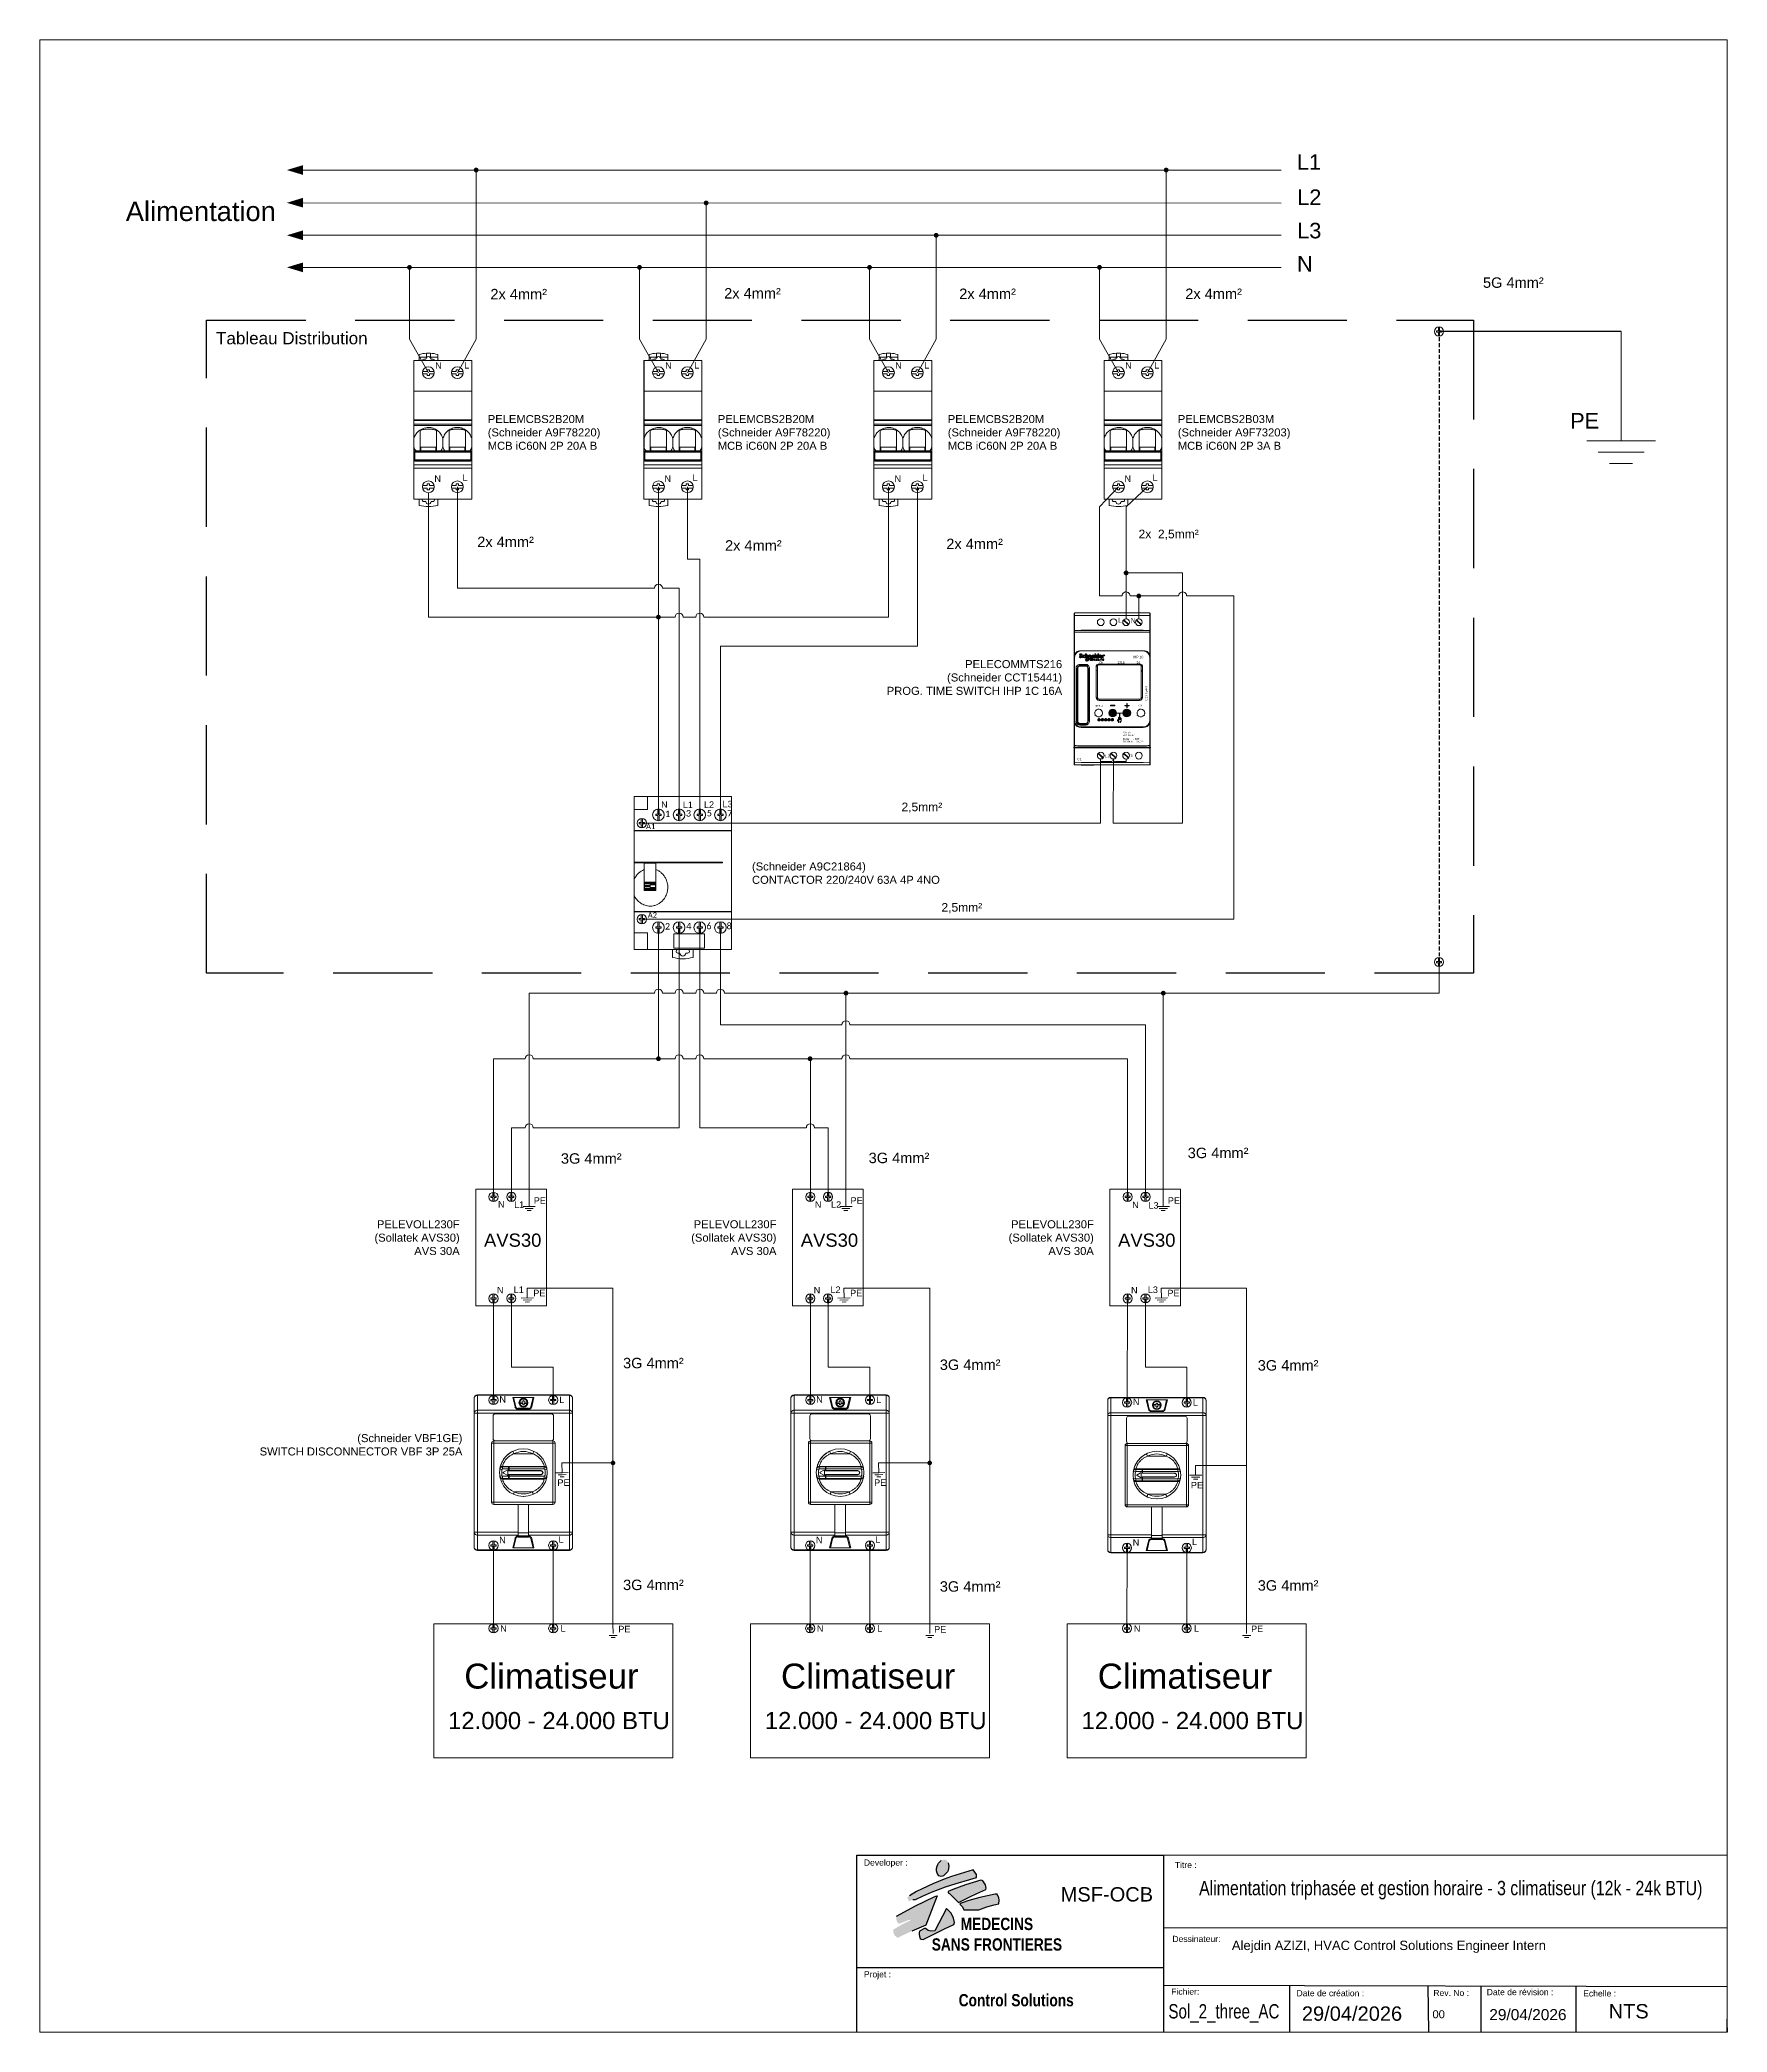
# Paper-space layout 'Layout1' of a CAD drawing. Header units: millimetres. Extents: x 2 to 181, y 31 to 241.
# The model-space entities are those that its viewports show. They can reach past a viewport. Long polylines and large blocks are cut down to what shows.
import ezdxf
from ezdxf.enums import TextEntityAlignment as Align

# ---------------------------------------------------------------- set-up
doc = ezdxf.new("R2010")
doc.units = ezdxf.units.MM
doc.linetypes.add('DASHED2', pattern=[0.375, 0.25, -0.125])
doc.linetypes.add('HIDDEN', pattern=[9.525, 6.35, -3.175])
for name, color, linetype, lineweight in [('01_Puissance', 250, 'Continuous', 20), ('02_Commande', 250, 'Continuous', 18), ('03_Symbole', 250, 'Continuous', 15), ('_PROPRIETE_INTELLECTUELLE_AZIZI', 7, 'Continuous', 5), ('Layer1', 253, 'DASHED2', 18), ('trait fin', 253, 'HIDDEN', 18)]:
    doc.layers.add(name, color=color, linetype=linetype, lineweight=lineweight)
doc.layers.add('04_Texte', color=7, linetype='Continuous')
doc.styles.add('MtXpl_Arial_Rounded', font='')
doc.styles.get("Standard").update_dxf_attribs({"font": 'arial.ttf'})
doc.styles.add('TITLE', font='arial.ttf', dxfattribs={"width": 0.8})
doc.styles.add('WMF-Calibri1', font='calibri.ttf')
doc.styles.get('MtXpl_Arial_Rounded').set_extended_font_data('Arial Rounded')

psp = doc.layouts.get("Layout1")

msp = doc.modelspace()

# ---------------------------------------------------------------- texts
at = {"layer": '03_Symbole', "color": 0, "style": 'MtXpl_Arial_Rounded'}
msp.add_text('μ', height=0.221, dxfattribs=at).set_placement((2404.45, 1661.16))
at = {"layer": '04_Texte', "color": 139, "lineweight": 0, "style": 'WMF-Calibri1'}
for s, height, p in [('1', 1.13, (2326.57, 1651.45)), ('3', 1.13, (2330.2, 1651.53)), ('5', 1.13, (2333.84, 1651.57)), ('7', 1.13, (2337.4, 1651.54)), ('A1', 0.947, (2323.25, 1649.35)), ('A2', 0.947, (2323.55, 1633.89)), ('2', 1.13, (2326.54, 1631.84)), ('4', 1.13, (2330.25, 1631.86)), ('6', 1.13, (2333.76, 1631.9)), ('8', 1.13, (2337.29, 1631.9))]:
    msp.add_text(s, height=height, dxfattribs=at).set_placement(p)
at = {"layer": '04_Texte', "attachment_point": 1}
for s, width, gutter_width, heights, insert, char_height in [('L1', 10.8148, 13.52, [0], (2436.69, 1766.93), 2.704), ('L2', 10.8148, 13.52, [0], (2436.73, 1760.8), 2.704), ('Alimentation', 9.96, 17.01, [0], (2232.58, 1758.69), 3.4014), ('L3', 10.8148, 13.52, [0], (2436.73, 1754.98), 2.704), ('N', 10.8148, 13.52, [0], (2436.7, 1749.19), 2.7), ('N', 1.1335, 5.67, [0], (2286.49, 1730.69), 1.13), ('L', 1.1335, 5.67, [0], (2291.54, 1730.72), 1.13), ('N', 1.1335, 5.67, [0], (2326.58, 1730.69), 1.13), ('L', 1.1335, 5.67, [0], (2331.63, 1730.72), 1.13), ('N', 1.1335, 5.67, [0], (2366.67, 1730.69), 1.13), ('L', 1.1335, 5.67, [0], (2371.71, 1730.72), 1.13), ('N', 1.1335, 5.67, [0], (2406.75, 1730.69), 1.13), ('L', 1.1335, 5.67, [0], (2411.8, 1730.72), 1.13), ('PE', 10.8148, 13.52, [0], (2484.31, 1721.84), 2.704), ('PELEMCBS2B20M\\P(Schneider A9F78220)\\PMCB iC60N 2P 20A B', 34.2632, 6.98, [8.56], (2295.66, 1721.49), 1.3965), ('PELEMCBS2B20M\\P(Schneider A9F78220)\\PMCB iC60N 2P 20A B', 34.2632, 6.98, [8.56], (2335.75, 1721.49), 1.3965), ('PELEMCBS2B20M\\P(Schneider A9F78220)\\PMCB iC60N 2P 20A B', 34.2632, 6.98, [8.56], (2375.83, 1721.49), 1.3965), ('PELEMCBS2B03M\\P(Schneider A9F73203)\\PMCB iC60N 2P 3A B', 34.2632, 6.98, [8.56], (2415.92, 1721.49), 1.3965), ('N', 1.1335, 5.67, [0], (2286.36, 1710.97), 1.13), ('L', 1.1335, 5.67, [0], (2291.25, 1711.13), 1.13), ('N', 1.1335, 5.67, [0], (2326.45, 1710.97), 1.13), ('L', 1.1335, 5.67, [0], (2331.34, 1711.13), 1.13), ('N', 1.1335, 5.67, [0], (2366.54, 1710.97), 1.13), ('L', 1.1335, 5.67, [0], (2371.42, 1711.13), 1.13), ('N', 1.1335, 5.67, [0], (2406.62, 1710.97), 1.13), ('L', 1.1335, 5.67, [0], (2411.51, 1711.13), 1.13), ('L', 0.8915, 4.46, [0], (2405.49, 1686.18), 0.891), ('N', 0.8915, 4.46, [0], (2407.69, 1686.11), 0.891), ('\\pxqr;PELECOMMTS216 \\P(Schneider CCT15441)\\PPROG. TIME SWITCH IHP 1C 16A', 31.9114, 6.98, [0], (2363.85, 1678.79), 1.3965), ('06', 0.3937, 1.97, [0], (2402.22, 1678.58), 0.394), ('1218', 0.3937, 1.97, [0], (2405.4, 1678.56), 0.394), ('IHP 1C', 2.7847, 2.07, [0], (2408.12, 1679.54), 0.414), ('24', 0.3937, 1.97, [0], (2408.73, 1678.56), 0.394), ('MENU', 0.3229, 1.61, [0], (2401.48, 1670.99), 0.323), ('OK', 0.3229, 1.61, [0], (2409.09, 1671.04), 0.323), ('230 V~', 1.8031, 1.61, [0], (2406.32, 1666.33), 0.323), ('50 / 60 Hz', 2.262, 1.61, [0], (2406.32, 1665.88), 0.323), ('R10a      - 30T', 3.3469, 1.61, [0], (2406.32, 1665.21), 0.3229), ('16(10) A     250 V~', 4.1768, 1.61, [0], (2406.32, 1664.76), 0.3229), ('C1', 2.2861, 2.05, [0], (2398.4, 1661.75), 0.409), ('1', 0.453, 2.26, [0], (2403.2, 1662.31), 0.453), ('2', 0.453, 2.26, [0], (2403.69, 1662.31), 0.453), ('3', 0.453, 2.26, [0], (2407.66, 1662.38), 0.453), ('N', 1.1335, 5.67, [0], (2325.87, 1654.19), 1.13), ('L1', 1.1335, 5.67, [0], (2329.65, 1654.14), 1.133), ('L2', 1.1335, 5.67, [0], (2333.34, 1654.17), 1.133), ('L3', 1.1335, 5.67, [0], (2336.57, 1654.27), 1.133), ('\\pxql;\\P(Schneider A9C21864)\\PCONTACTOR 220/240V 63A 4P 4NO', 44.3388, 6.98, [0], (2341.71, 1645.86), 1.3965), ('N', 1.1335, 5.67, [0], (2297.45, 1584.53), 1.13), ('L1', 1.1335, 5.67, [0], (2300.25, 1584.47), 1.133), ('PE', 1.1335, 5.67, [0], (2303.68, 1585.19), 1.133), ('N', 1.1335, 5.67, [0], (2352.66, 1584.51), 1.13), ('L2', 1.1335, 5.67, [0], (2355.49, 1584.49), 1.133), ('PE', 1.1335, 5.67, [0], (2358.89, 1585.19), 1.133), ('N', 1.1335, 5.67, [0], (2407.96, 1584.43), 1.13), ('L3', 1.1335, 5.67, [0], (2410.8, 1584.35), 1.133), ('PE', 1.1335, 5.67, [0], (2414.19, 1585.19), 1.133), ('\\pxqr;PELEVOLL230F\\P(Sollatek AVS30)\\PAVS 30A', 17.33, 6.98, [0], (2273.44, 1581.19), 1.3965), ('\\pxqr;PELEVOLL230F\\P(Sollatek AVS30)\\PAVS 30A', 17.33, 6.98, [0], (2328.64, 1581.19), 1.3965), ('\\pxqr;PELEVOLL230F\\P(Sollatek AVS30)\\PAVS 30A', 17.33, 6.98, [0], (2383.95, 1581.19), 1.3965), ('AVS30', 10.8576, 11.5, [0], (2295.01, 1578.87), 2.299), ('AVS30', 10.8576, 11.5, [0], (2350.21, 1578.87), 2.299), ('AVS30', 10.8576, 11.5, [0], (2405.51, 1578.87), 2.299), ('N', 1.1335, 5.67, [0], (2297.27, 1569.57), 1.13), ('L1', 1.1335, 5.67, [0], (2300.19, 1569.65), 1.133), ('PE', 1.1335, 5.67, [0], (2303.6, 1569.08), 1.133), ('N', 1.1335, 5.67, [0], (2352.47, 1569.57), 1.13), ('L2', 1.1335, 5.67, [0], (2355.39, 1569.65), 1.133), ('PE', 1.1335, 5.67, [0], (2358.81, 1569.08), 1.133), ('N', 1.1335, 5.67, [0], (2407.77, 1569.57), 1.13), ('L3', 1.1335, 5.67, [0], (2410.69, 1569.65), 1.133), ('PE', 1.1335, 5.67, [0], (2414.11, 1569.08), 1.133), ('N', 1.1335, 5.67, [0], (2297.69, 1550.55), 1.13), ('L', 1.1335, 5.67, [0], (2308.14, 1550.45), 1.13), ('N', 1.1335, 5.67, [0], (2352.89, 1550.55), 1.13), ('L', 1.1335, 5.67, [0], (2363.34, 1550.45), 1.13), ('N', 1.1335, 5.67, [0], (2408.09, 1550.12), 1.13), ('L', 1.1335, 5.67, [0], (2418.55, 1550.03), 1.13), ('\\pxqr;(Schneider VBF1GE)\\PSWITCH DISCONNECTOR VBF 3P 25A', 36.1815, 6.98, [8.61], (2255.06, 1543.93), 1.3965), ('PE', 1.1335, 5.67, [0], (2307.8, 1536.04), 1.133), ('PE', 1.1335, 5.67, [0], (2363, 1536.04), 1.133), ('PE', 1.1335, 5.67, [0], (2418.2, 1535.61), 1.133), ('N', 1.1335, 5.67, [0], (2297.65, 1526.04), 1.13), ('L', 1.1335, 5.67, [0], (2307.98, 1526.14), 1.13), ('N', 1.1335, 5.67, [0], (2352.86, 1526.04), 1.13), ('L', 1.1335, 5.67, [0], (2363.18, 1526.14), 1.13), ('N', 1.1335, 5.67, [0], (2408.06, 1525.61), 1.13), ('L', 1.1335, 5.67, [0], (2418.38, 1525.72), 1.13), ('N', 1.1335, 5.67, [0], (2297.85, 1510.61), 1.13), ('L', 1.1335, 5.67, [0], (2308.34, 1510.64), 1.13), ('PE', 1.1335, 5.67, [0], (2318.42, 1510.53), 1.133), ('N', 1.1335, 5.67, [0], (2353.04, 1510.61), 1.13), ('L', 1.1335, 5.67, [0], (2363.53, 1510.64), 1.13), ('PE', 1.1335, 5.67, [0], (2373.45, 1510.48), 1.133), ('N', 1.1335, 5.67, [0], (2408.25, 1510.61), 1.13), ('L', 1.1335, 5.67, [0], (2418.74, 1510.64), 1.13), ('PE', 1.1335, 5.67, [0], (2428.69, 1510.56), 1.133), ('Climatiseur', 38.2093, 21.76, [0], (2291.56, 1503.94), 4.3515), ('Climatiseur', 38.2093, 21.76, [0], (2346.76, 1503.94), 4.3515), ('Climatiseur', 38.2093, 21.76, [0], (2401.96, 1503.94), 4.3515), ('12.000 - 24.000 BTU', 40.4111, 14.91, [0], (2288.74, 1495.51), 2.9811), ('12.000 - 24.000 BTU', 40.4111, 14.91, [0], (2343.94, 1495.51), 2.9811), ('12.000 - 24.000 BTU', 40.4111, 14.91, [0], (2399.14, 1495.51), 2.9811)]:
    msp.add_mtext_dynamic_manual_height_columns(s, width=width, gutter_width=gutter_width, heights=heights, dxfattribs=dict(at, insert=insert, char_height=char_height))
at = {"layer": '04_Texte', "lineweight": -3, "attachment_point": 1}
for s, width, gutter_width, insert, char_height in [('2x 4mm²', 14.5847, 9.09, (2296.12, 1743.47), 1.818), ('2x 4mm²', 14.5847, 9.09, (2336.86, 1743.61), 1.818), ('2x 4mm²', 14.5847, 9.09, (2377.83, 1743.53), 1.818), ('2x 4mm²', 14.5847, 9.09, (2417.22, 1743.53), 1.818), ('5G 4mm²', 14.5847, 9.09, (2469.1, 1745.47), 1.818), ('Tableau Distribution', 26.434, 10.64, (2248.3, 1735.94), 2.1272), ('2x  2,5mm²', 12.1751, 7.5, (2409.08, 1701.52), 1.501), ('2x 4mm²', 14.5847, 9.09, (2293.83, 1700.3), 1.818), ('2x 4mm²', 14.5847, 9.09, (2337.01, 1699.68), 1.818), ('2x 4mm²', 14.5847, 9.09, (2375.57, 1699.95), 1.818), ('2,5mm²', 2.9092, 7.5, (2367.76, 1653.96), 1.501), ('2,5mm²', 2.9092, 7.5, (2374.73, 1636.46), 1.501), ('3G 4mm²', 14.5847, 9.09, (2417.65, 1593.83), 1.818), ('3G 4mm²', 14.5847, 9.09, (2308.41, 1592.86), 1.818), ('3G 4mm²', 14.5847, 9.09, (2362.04, 1592.96), 1.818), ('3G 4mm²', 14.5847, 9.09, (2319.24, 1557.22), 1.818), ('3G 4mm²', 14.5847, 9.09, (2374.44, 1556.93), 1.818), ('3G 4mm²', 14.5847, 9.09, (2429.85, 1556.82), 1.818), ('3G 4mm²', 14.5847, 9.09, (2319.24, 1518.57), 1.818), ('3G 4mm²', 14.5847, 9.09, (2374.44, 1518.29), 1.818), ('3G 4mm²', 14.5847, 9.09, (2429.85, 1518.47), 1.818)]:
    msp.add_mtext_dynamic_manual_height_columns(s, width=width, gutter_width=gutter_width, heights=[0], dxfattribs=dict(at, insert=insert, char_height=char_height))
at = {"layer": '04_Texte', "insert": (2410.24, 1671.73), "char_height": 0.394, "attachment_point": 1, "rotation": 90}
msp.add_mtext_dynamic_manual_height_columns('CCT15441', width=0.3937, gutter_width=1.97, heights=[0], dxfattribs=at)

# ---------------------------------------------------------------- blocks, each defined once
blk = doc.blocks.new('CARTOUCHE_AZIZI')
at = {"layer": '04_Texte', "linetype": 'Continuous'}
h = blk.add_hatch(color=256, dxfattribs=at)
h.paths.add_polyline_path([(-135.64, 28.9), (-135.78, 29.52), (-135.86, 29.69), (-136.11, 29.98), (-136.37, 30.06), (-136.77, 29.99), (-137.01, 29.9), (-137.47, 29.42), (-137.58, 29.21), (-137.68, 28.9), (-137.81, 28.51), (-137.79, 28.09), (-137.69, 27.72), (-137.36, 27.24), (-136.97, 27.13), (-136.55, 27.23), (-135.88, 27.93), (-135.75, 28.16)])
h.paths.add_polyline_path([(-135.2, 27.13), (-136.46, 26.65), (-138.43, 25.85), (-141.29, 24.49), (-142.52, 23.77), (-142.89, 23.46), (-142.59, 22.8), (-141.91, 23.13), (-141.46, 23.12), (-140.22, 23.71), (-138.66, 24.4), (-136.22, 25.3), (-134.37, 25.88), (-131.99, 26.58), (-130.84, 26.93), (-130.82, 27.49), (-131.4, 28.26)])
h.paths.add_polyline_path([(-137.67, 23.73), (-137.91, 23.69), (-138.2, 23.58), (-141.48, 22), (-144.78, 20.21), (-144.79, 19.63), (-144.6, 19.07), (-144.3, 18.88), (-142.73, 19.5), (-142.31, 19.57), (-142.46, 19.41), (-143.75, 18.78), (-145.3, 17.88), (-145.3, 17.38), (-145.12, 16.89), (-144.62, 16.42), (-142.11, 17.6), (-139.63, 18.65)])
h.paths.add_polyline_path([(-134.76, 18.76), (-134.65, 19.1), (-134.83, 19.83), (-135.26, 20.72), (-135.86, 21.39), (-136.08, 21.55), (-138.07, 17.64), (-138.78, 17.59), (-139.25, 17.72), (-139.7, 18.07), (-139.86, 18.07), (-140.73, 17.57), (-140.83, 17.31), (-140.83, 16.99), (-140.78, 16.7), (-140.63, 16.33), (-140.44, 16.18), (-140.1, 16.15), (-138.28, 17.07), (-136.39, 18.02)])
h.paths.add_polyline_path([(-134.97, 24.83), (-135.76, 24.49), (-135.78, 24.28), (-135.51, 24.16), (-133.95, 22.59), (-132.01, 23.59), (-130.75, 24.18), (-129.2, 24.87), (-129.12, 25.09), (-129.25, 25.66), (-129.7, 26.35), (-129.81, 26.44), (-130.05, 26.45), (-132.72, 25.64)])
h.paths.add_polyline_path([(-132.18, 22.92), (-133.5, 22.49), (-133.73, 22.31), (-133.29, 21.83), (-133.03, 21.31), (-130.39, 21.31), (-129.04, 21.82), (-127.76, 22.18), (-126.94, 22.37), (-126.86, 22.99), (-126.94, 23.41), (-127.22, 24.01), (-127.58, 24.03), (-130.23, 23.44)])
at = {"layer": '04_Texte'}
for p, q in [((-151.65, 30.85), (-98.23, 30.85)), ((-151.65, 11.27), (-98.23, 11.27)), ((-151.65, 0), (-98.23, 0)), ((-98.23, 0), (-53.45, 0))]:
    blk.add_line(p, q, dxfattribs=at)
at = {"layer": '04_Texte', "linetype": 'Continuous'}
for p, q in [((-137.81, 28.51), (-137.68, 28.9)), ((-137.79, 28.09), (-137.81, 28.51)), ((-137.69, 27.72), (-137.79, 28.09)), ((-137.68, 28.9), (-137.58, 29.21)), ((-137.58, 29.21), (-137.47, 29.42)), ((-137.47, 29.42), (-137.01, 29.9)), ((-135.88, 27.93), (-136.55, 27.23)), ((-135.75, 28.16), (-135.88, 27.93)), ((-135.78, 29.52), (-135.64, 28.9)), ((-135.64, 28.9), (-135.75, 28.16)), ((-131.4, 28.26), (-135.2, 27.13)), ((-130.82, 27.49), (-131.4, 28.26)), ((-141.29, 24.49), (-142.52, 23.77)), ((-138.43, 25.85), (-141.29, 24.49)), ((-140.22, 23.71), (-138.66, 24.4)), ((-138.66, 24.4), (-136.22, 25.3)), ((-136.46, 26.65), (-138.43, 25.85)), ((-137.36, 27.24), (-137.69, 27.72)), ((-136.97, 27.13), (-137.36, 27.24)), ((-136.55, 27.23), (-136.97, 27.13)), ((-135.2, 27.13), (-136.46, 26.65)), ((-136.22, 25.3), (-134.37, 25.88)), ((-135.76, 24.49), (-135.78, 24.28)), ((-134.97, 24.83), (-135.76, 24.49)), ((-132.72, 25.64), (-134.97, 24.83)), ((-134.37, 25.88), (-131.99, 26.58)), ((-130.05, 26.45), (-132.72, 25.64)), ((-131.99, 26.58), (-130.84, 26.93)), ((-130.84, 26.93), (-130.82, 27.49)), ((-130.75, 24.18), (-129.2, 24.87)), ((-129.81, 26.44), (-130.05, 26.45)), ((-129.7, 26.35), (-129.81, 26.44)), ((-129.25, 25.66), (-129.7, 26.35)), ((-129.12, 25.09), (-129.25, 25.66)), ((-129.2, 24.87), (-129.12, 25.09)), ((-144.78, 20.21), (-141.48, 22)), ((-141.91, 23.13), (-141.46, 23.12)), ((-141.48, 22), (-138.2, 23.58)), ((-141.46, 23.12), (-140.22, 23.71)), ((-137.67, 23.73), (-139.63, 18.65)), ((-138.2, 23.58), (-137.91, 23.69)), ((-136.08, 21.55), (-138.07, 17.64)), ((-137.91, 23.69), (-137.67, 23.73)), ((-135.86, 21.39), (-136.08, 21.55)), ((-135.26, 20.72), (-135.86, 21.39)), ((-135.78, 24.28), (-135.51, 24.16)), ((-135.51, 24.16), (-133.95, 22.59)), ((-133.95, 22.59), (-132.01, 23.59)), ((-133.5, 22.49), (-133.73, 22.31)), ((-133.73, 22.31), (-133.29, 21.83)), ((-132.18, 22.92), (-133.5, 22.49)), ((-133.29, 21.83), (-133.03, 21.31)), ((-133.03, 21.31), (-130.39, 21.31)), ((-130.23, 23.44), (-132.18, 22.92)), ((-132.01, 23.59), (-130.75, 24.18)), ((-130.39, 21.31), (-129.04, 21.82)), ((-127.58, 24.03), (-130.23, 23.44)), ((-129.04, 21.82), (-127.76, 22.18)), ((-127.76, 22.18), (-126.94, 22.37)), ((-127.22, 24.01), (-127.58, 24.03)), ((-126.94, 23.41), (-127.22, 24.01)), ((-126.86, 22.99), (-126.94, 23.41)), ((-126.94, 22.37), (-126.86, 22.99)), ((-139.63, 18.65), (-142.11, 17.6)), ((-140.73, 17.57), (-140.83, 17.31)), ((-139.86, 18.07), (-140.73, 17.57)), ((-139.7, 18.07), (-139.86, 18.07)), ((-139.25, 17.72), (-139.7, 18.07)), ((-138.78, 17.59), (-139.25, 17.72)), ((-138.07, 17.64), (-138.78, 17.59)), ((-138.28, 17.07), (-136.39, 18.02)), ((-136.39, 18.02), (-134.76, 18.76)), ((-134.83, 19.83), (-135.26, 20.72)), ((-134.65, 19.1), (-134.83, 19.83)), ((-134.76, 18.76), (-134.65, 19.1)), ((-140.83, 17.31), (-140.83, 16.99)), ((-140.83, 16.99), (-140.78, 16.7)), ((-140.78, 16.7), (-140.63, 16.33)), ((-140.63, 16.33), (-140.44, 16.18)), ((-140.44, 16.18), (-140.1, 16.15)), ((-140.1, 16.15), (-138.28, 17.07))]:
    blk.add_line(p, q, dxfattribs=at)
at = {"layer": '04_Texte', "lineweight": -3}
for p, q in [((-98.23, 30.85), (-98.23, 0)), ((-98.23, 18.17), (-0.02, 18.24)), ((-98.23, 8.17), (-0.01, 7.96)), ((-76.3, 8.12), (-76.3, 0)), ((-52.18, 8.07), (-52.06, 0)), ((-42.92, 8.05), (-42.92, 0)), ((-26.4, 8.02), (-26.35, 0))]:
    blk.add_line(p, q, dxfattribs=at)
at = {"layer": '04_Texte'}
blk.add_lwpolyline([(-151.68, 30.85), (0.03, 30.92), (0, 0), (-151.65, 0)], close=True, dxfattribs=at)
at = {"layer": '04_Texte', "style": 'TITLE'}
for s, p in [('Developer :', (-150.45, 29.01)), ('Titre : ', (-96.26, 28.59)), ('Dessinateur: ', (-96.69, 15.71)), ('Projet :', (-150.45, 9.54)), ('Fichier: ', (-96.89, 6.53)), ('Date de création :', (-75.05, 6.25)), ('Rev. No :', (-51.21, 6.3)), ('Date de révision :', (-41.9, 6.44)), ('Echelle : ', (-25.09, 6.21))]:
    blk.add_text(s, height=1.069, dxfattribs=at).set_placement(p)
at = {"layer": '04_Texte', "width": 0.755063}
blk.add_text('Sol_2_three_AC', height=2.5, dxfattribs=at).set_placement((-97.38, 2.38), (-78.03, 2.38), align=Align.FIT)
at = {"layer": '04_Texte', "lineweight": -3, "attachment_point": 1}
for s, width, gutter_width, insert, char_height in [('MSF-OCB', 13.1966, 12.5, (-116.15, 25.26), 2.5), ('Alejdin AZIZI, HVAC Control Solutions Engineer Intern', 58.1415, 8.14, (-86.32, 15.93), 1.6279), ('NTS', 14.2549, 12.5, (-20.66, 4.89), 2.5)]:
    blk.add_mtext_dynamic_manual_height_columns(s, width=width, gutter_width=gutter_width, heights=[0], dxfattribs=dict(at, insert=insert, char_height=char_height))
at = {"layer": '04_Texte', "char_height": 2.1397, "width": 54.778, "attachment_point": 5, "style": 'TITLE'}
for s, insert in [('{\\fArial|b1|i0|c0|p39;MEDECINS\\PSANS FRONTIERES}', (-127.27, 17.05)), ('{\\fArial|b1|i0|c0|p39;Control Solutions}', (-123.9, 5.55))]:
    blk.add_mtext(s, dxfattribs=dict(at, insert=insert))
at = {"layer": '04_Texte', "insert": (-74.12, 4.48), "char_height": 2.5, "attachment_point": 1}
blk.add_mtext_dynamic_manual_height_columns('29/04/2026', width=5.8436, gutter_width=12.5, heights=[0], dxfattribs=at)
at = {"layer": '04_Texte'}
for tag, p, height in [('REV_NO', (-51.35, 2.42), 1.39), ('DATE_REV', (-41.45, 2.09), 1.93)]:
    blk.add_attdef(tag, p, '', height=height, dxfattribs=at)
at = {"layer": '_PROPRIETE_INTELLECTUELLE_AZIZI', "insert": (-151.68, 30.87), "char_height": 0.0144, "attachment_point": 1}
blk.add_mtext_dynamic_manual_height_columns('ORIG_DWG_AUTH:_AZIZI_Alejdin_2026', width=0.3855, gutter_width=0.0719, heights=[0], dxfattribs=at)

# ---------------------------------------------------------------- hatches: boundary and pattern name
at = {"layer": '03_Symbole'}
h = msp.add_hatch(color=0, dxfattribs=at)
h.dxf.hatch_style = 2
edge = h.paths.add_edge_path()
edge.add_spline(control_points=[(2405.8, 1669.4), (2405.8, 1669.46), (2405.85, 1669.52), (2405.92, 1669.52), (2405.92, 1669.52), (2406.2, 1669.52), (2406.2, 1669.52), (2406.21, 1669.52), (2406.22, 1669.53), (2406.22, 1669.54), (2406.22, 1669.56), (2406.21, 1669.57), (2406.2, 1669.57), (2406.2, 1669.57), (2405.92, 1669.57), (2405.92, 1669.57), (2405.86, 1669.57), (2405.8, 1669.54), (2405.77, 1669.49), (2405.74, 1669.54), (2405.69, 1669.57), (2405.62, 1669.57), (2405.62, 1669.57), (2405.35, 1669.57), (2405.35, 1669.57), (2405.33, 1669.57), (2405.32, 1669.56), (2405.32, 1669.54), (2405.32, 1669.53), (2405.33, 1669.52), (2405.35, 1669.52), (2405.35, 1669.52), (2405.62, 1669.52), (2405.62, 1669.52), (2405.69, 1669.52), (2405.75, 1669.46), (2405.75, 1669.4), (2405.75, 1669.4), (2405.75, 1669.04), (2405.75, 1669.04), (2405.75, 1669.02), (2405.76, 1669.01), (2405.77, 1669.01), (2405.79, 1669.01), (2405.8, 1669.02), (2405.8, 1669.04), (2405.8, 1669.04), (2405.8, 1669.4), (2405.8, 1669.4)], knot_values=[0, 0, 0, 0, 1, 1, 1, 2, 2, 2, 3, 3, 3, 4, 4, 4, 5, 5, 5, 6, 6, 6, 7, 7, 7, 8, 8, 8, 9, 9, 9, 10, 10, 10, 11, 11, 11, 12, 12, 12, 13, 13, 13, 14, 14, 14, 15, 15, 15, 16, 16, 16, 16], degree=3, periodic=0)
h = msp.add_hatch(color=0, dxfattribs=at)
h.dxf.hatch_style = 2
edge = h.paths.add_edge_path()
edge.add_spline(control_points=[(2405.46, 1668.31), (2405.46, 1668.31), (2405.47, 1668.32), (2405.48, 1668.32), (2405.49, 1668.32), (2405.5, 1668.33), (2405.51, 1668.32), (2405.52, 1668.32), (2405.53, 1668.32), (2405.53, 1668.31), (2405.53, 1668.31), (2405.54, 1668.3), (2405.54, 1668.3), (2405.54, 1668.3), (2405.54, 1668.3), (2405.54, 1668.3), (2405.55, 1668.29), (2405.55, 1668.28), (2405.56, 1668.28), (2405.56, 1668.28), (2405.56, 1668.27), (2405.56, 1668.27), (2405.56, 1668.27), (2405.57, 1668.27), (2405.57, 1668.26), (2405.57, 1668.26), (2405.57, 1668.26), (2405.57, 1668.26), (2405.58, 1668.25), (2405.6, 1668.24), (2405.61, 1668.25), (2405.63, 1668.26), (2405.63, 1668.28), (2405.62, 1668.29), (2405.62, 1668.29), (2405.61, 1668.3), (2405.61, 1668.3), (2405.61, 1668.3), (2405.61, 1668.31), (2405.6, 1668.31), (2405.6, 1668.31), (2405.6, 1668.31), (2405.6, 1668.31), (2405.6, 1668.32), (2405.59, 1668.32), (2405.59, 1668.33), (2405.59, 1668.33), (2405.59, 1668.33), (2405.59, 1668.33), (2405.58, 1668.34), (2405.58, 1668.35), (2405.57, 1668.35), (2405.56, 1668.37), (2405.54, 1668.38), (2405.51, 1668.38), (2405.5, 1668.38), (2405.48, 1668.38), (2405.46, 1668.37), (2405.44, 1668.37), (2405.42, 1668.36), (2405.41, 1668.34), (2405.41, 1668.34), (2405.41, 1668.34), (2405.41, 1668.34), (2405.41, 1668.33), (2405.39, 1668.31), (2405.41, 1668.29), (2405.41, 1668.29), (2405.6, 1668.05), (2405.6, 1668.05), (2405.6, 1668.05), (2405.6, 1667.93), (2405.6, 1667.93), (2405.6, 1667.92), (2405.61, 1667.91), (2405.63, 1667.91), (2405.64, 1667.91), (2405.65, 1667.92), (2405.65, 1667.93), (2405.65, 1667.93), (2405.65, 1668.06), (2405.65, 1668.06), (2405.65, 1668.06), (2405.65, 1668.07), (2405.65, 1668.08), (2405.65, 1668.08), (2405.46, 1668.31), (2405.46, 1668.31)], knot_values=[0, 0, 0, 0, 1, 1, 1, 2, 2, 2, 3, 3, 3, 4, 4, 4, 5, 5, 5, 6, 6, 6, 7, 7, 7, 8, 8, 8, 9, 9, 9, 10, 10, 10, 11, 11, 11, 12, 12, 12, 13, 13, 13, 14, 14, 14, 15, 15, 15, 16, 16, 16, 17, 17, 17, 18, 18, 18, 19, 19, 19, 20, 20, 20, 21, 21, 21, 22, 22, 22, 23, 23, 23, 24, 24, 24, 25, 25, 25, 26, 26, 26, 27, 27, 27, 28, 28, 28, 29, 29, 29, 29], degree=3, periodic=0)
h = msp.add_hatch(color=0, dxfattribs=at)
h.dxf.hatch_style = 2
edge = h.paths.add_edge_path()
edge.add_spline(control_points=[(2406.07, 1668.32), (2406.07, 1668.32), (2406.07, 1668.32), (2406.07, 1668.32), (2406.07, 1668.32), (2406.07, 1668.62), (2406.07, 1668.62), (2406.07, 1668.62), (2406.07, 1668.62), (2406.07, 1668.62), (2406.07, 1668.67), (2406.03, 1668.7), (2405.99, 1668.7), (2405.98, 1668.7), (2405.97, 1668.7), (2405.96, 1668.69), (2405.96, 1668.69), (2405.96, 1668.72), (2405.96, 1668.72), (2405.96, 1668.72), (2405.96, 1668.72), (2405.96, 1668.72), (2405.96, 1668.76), (2405.92, 1668.8), (2405.88, 1668.8), (2405.87, 1668.8), (2405.86, 1668.8), (2405.85, 1668.79), (2405.85, 1668.79), (2405.85, 1668.8), (2405.85, 1668.8), (2405.85, 1668.8), (2405.85, 1668.8), (2405.85, 1668.8), (2405.85, 1668.84), (2405.81, 1668.88), (2405.77, 1668.88), (2405.72, 1668.88), (2405.69, 1668.84), (2405.69, 1668.8), (2405.69, 1668.8), (2405.69, 1668.8), (2405.69, 1668.8), (2405.69, 1668.8), (2405.69, 1668.79), (2405.69, 1668.79), (2405.68, 1668.8), (2405.67, 1668.8), (2405.66, 1668.8), (2405.61, 1668.8), (2405.58, 1668.76), (2405.58, 1668.72), (2405.58, 1668.72), (2405.58, 1668.72), (2405.58, 1668.72), (2405.58, 1668.72), (2405.58, 1668.44), (2405.58, 1668.44), (2405.58, 1668.41), (2405.6, 1668.41), (2405.6, 1668.41), (2405.62, 1668.41), (2405.63, 1668.43), (2405.63, 1668.44), (2405.63, 1668.44), (2405.63, 1668.44), (2405.63, 1668.44), (2405.63, 1668.44), (2405.63, 1668.72), (2405.63, 1668.72), (2405.63, 1668.73), (2405.64, 1668.74), (2405.66, 1668.74), (2405.67, 1668.74), (2405.68, 1668.73), (2405.68, 1668.72), (2405.68, 1668.71), (2405.68, 1668.71), (2405.69, 1668.71), (2405.69, 1668.71), (2405.69, 1668.49), (2405.69, 1668.49), (2405.69, 1668.49), (2405.69, 1668.44), (2405.69, 1668.44), (2405.69, 1668.43), (2405.7, 1668.41), (2405.71, 1668.41), (2405.73, 1668.41), (2405.74, 1668.43), (2405.74, 1668.44), (2405.74, 1668.44), (2405.74, 1668.46), (2405.74, 1668.46), (2405.74, 1668.46), (2405.74, 1668.46), (2405.74, 1668.46), (2405.74, 1668.46), (2405.74, 1668.46), (2405.74, 1668.46), (2405.74, 1668.46), (2405.74, 1668.8), (2405.74, 1668.8), (2405.74, 1668.81), (2405.75, 1668.82), (2405.77, 1668.82), (2405.78, 1668.82), (2405.79, 1668.81), (2405.79, 1668.79), (2405.79, 1668.79), (2405.79, 1668.79), (2405.79, 1668.79), (2405.79, 1668.79), (2405.79, 1668.72), (2405.79, 1668.72), (2405.79, 1668.72), (2405.79, 1668.72), (2405.79, 1668.72), (2405.79, 1668.72), (2405.79, 1668.65), (2405.79, 1668.65), (2405.79, 1668.65), (2405.79, 1668.46), (2405.79, 1668.46), (2405.79, 1668.46), (2405.8, 1668.46), (2405.8, 1668.46), (2405.8, 1668.46), (2405.8, 1668.44), (2405.8, 1668.44), (2405.8, 1668.43), (2405.81, 1668.41), (2405.82, 1668.41), (2405.84, 1668.41), (2405.85, 1668.43), (2405.85, 1668.44), (2405.85, 1668.44), (2405.85, 1668.69), (2405.85, 1668.69), (2405.85, 1668.69), (2405.85, 1668.72), (2405.85, 1668.72), (2405.85, 1668.73), (2405.86, 1668.74), (2405.88, 1668.74), (2405.89, 1668.74), (2405.9, 1668.73), (2405.9, 1668.72), (2405.9, 1668.71), (2405.9, 1668.71), (2405.9, 1668.71), (2405.9, 1668.71), (2405.9, 1668.44), (2405.9, 1668.44), (2405.9, 1668.43), (2405.91, 1668.42), (2405.92, 1668.41), (2405.93, 1668.41), (2405.93, 1668.41), (2405.93, 1668.41), (2405.93, 1668.41), (2405.93, 1668.41), (2405.93, 1668.41), (2405.93, 1668.41), (2405.93, 1668.41), (2405.93, 1668.41), (2405.93, 1668.41), (2405.93, 1668.41), (2405.93, 1668.41), (2405.95, 1668.41), (2405.96, 1668.43), (2405.96, 1668.44), (2405.96, 1668.44), (2405.96, 1668.44), (2405.96, 1668.44), (2405.96, 1668.44), (2405.96, 1668.62), (2405.96, 1668.62), (2405.96, 1668.63), (2405.97, 1668.64), (2405.99, 1668.64), (2406, 1668.64), (2406.02, 1668.63), (2406.02, 1668.62), (2406.02, 1668.62), (2406.02, 1668.61), (2406.02, 1668.61), (2406.02, 1668.61), (2406.02, 1668.32), (2406.02, 1668.32), (2406.02, 1668.32), (2406.02, 1668.29), (2406.02, 1668.29), (2406.02, 1668.27), (2406.02, 1668.25), (2406.02, 1668.23), (2406.02, 1668.22), (2406.01, 1668.19), (2406.01, 1668.17), (2406, 1668.15), (2405.99, 1668.12), (2405.97, 1668.11), (2405.96, 1668.1), (2405.96, 1668.1), (2405.95, 1668.09), (2405.95, 1668.09), (2405.94, 1668.09), (2405.94, 1668.09), (2405.94, 1668.09), (2405.93, 1668.09), (2405.93, 1668.09), (2405.92, 1668.08), (2405.9, 1668.08), (2405.9, 1668.06), (2405.9, 1668.06), (2405.9, 1667.93), (2405.9, 1667.93), (2405.9, 1667.92), (2405.92, 1667.91), (2405.93, 1667.91), (2405.95, 1667.91), (2405.96, 1667.92), (2405.96, 1667.93), (2405.96, 1667.93), (2405.96, 1668.04), (2405.96, 1668.04), (2405.97, 1668.04), (2405.97, 1668.04), (2405.97, 1668.04), (2405.98, 1668.05), (2406, 1668.06), (2406.01, 1668.07), (2406.03, 1668.09), (2406.05, 1668.12), (2406.06, 1668.16), (2406.07, 1668.19), (2406.07, 1668.21), (2406.07, 1668.23), (2406.07, 1668.25), (2406.07, 1668.27), (2406.07, 1668.29), (2406.07, 1668.29), (2406.07, 1668.32), (2406.07, 1668.32)], knot_values=[0, 0, 0, 0, 1, 1, 1, 2, 2, 2, 3, 3, 3, 4, 4, 4, 5, 5, 5, 6, 6, 6, 7, 7, 7, 8, 8, 8, 9, 9, 9, 10, 10, 10, 11, 11, 11, 12, 12, 12, 13, 13, 13, 14, 14, 14, 15, 15, 15, 16, 16, 16, 17, 17, 17, 18, 18, 18, 19, 19, 19, 20, 20, 20, 21, 21, 21, 22, 22, 22, 23, 23, 23, 24, 24, 24, 25, 25, 25, 26, 26, 26, 27, 27, 27, 28, 28, 28, 29, 29, 29, 30, 30, 30, 31, 31, 31, 32, 32, 32, 33, 33, 33, 34, 34, 34, 35, 35, 35, 36, 36, 36, 37, 37, 37, 38, 38, 38, 39, 39, 39, 40, 40, 40, 41, 41, 41, 42, 42, 42, 43, 43, 43, 44, 44, 44, 45, 45, 45, 46, 46, 46, 47, 47, 47, 48, 48, 48, 49, 49, 49, 50, 50, 50, 51, 51, 51, 52, 52, 52, 53, 53, 53, 54, 54, 54, 55, 55, 55, 56, 56, 56, 57, 57, 57, 58, 58, 58, 59, 59, 59, 60, 60, 60, 61, 61, 61, 62, 62, 62, 63, 63, 63, 64, 64, 64, 65, 65, 65, 66, 66, 66, 67, 67, 67, 68, 68, 68, 69, 69, 69, 70, 70, 70, 71, 71, 71, 72, 72, 72, 73, 73, 73, 74, 74, 74, 75, 75, 75, 76, 76, 76, 77, 77, 77, 78, 78, 78, 79, 79, 79, 80, 80, 80, 81, 81, 81, 81], degree=3, periodic=0)
at = {"layer": '04_Texte'}
h = msp.add_hatch(color=3, dxfattribs=at)
h.dxf.hatch_style = 2
edge = h.paths.add_edge_path()
edge.add_spline(control_points=[(2399.27, 1679.72), (2399.17, 1679.76), (2399.11, 1679.78), (2399.05, 1679.78), (2398.98, 1679.78), (2398.94, 1679.76), (2398.94, 1679.72), (2398.94, 1679.62), (2399.3, 1679.65), (2399.3, 1679.4), (2399.3, 1679.27), (2399.19, 1679.19), (2399.03, 1679.19), (2398.91, 1679.19), (2398.85, 1679.22), (2398.78, 1679.26), (2398.78, 1679.26), (2398.78, 1679.41), (2398.78, 1679.41), (2398.88, 1679.34), (2398.94, 1679.32), (2399.02, 1679.32), (2399.09, 1679.32), (2399.12, 1679.34), (2399.12, 1679.38), (2399.12, 1679.5), (2398.77, 1679.46), (2398.77, 1679.71), (2398.77, 1679.83), (2398.87, 1679.91), (2399.03, 1679.91), (2399.11, 1679.91), (2399.18, 1679.89), (2399.27, 1679.85), (2399.27, 1679.85), (2399.27, 1679.72), (2399.27, 1679.72)], knot_values=[0, 0, 0, 0, 1, 1, 1, 2, 2, 2, 3, 3, 3, 4, 4, 4, 5, 5, 5, 6, 6, 6, 7, 7, 7, 8, 8, 8, 9, 9, 9, 10, 10, 10, 11, 11, 11, 12, 12, 12, 12], degree=3, periodic=0)
h = msp.add_hatch(color=3, dxfattribs=at)
h.dxf.hatch_style = 2
edge = h.paths.add_edge_path()
edge.add_spline(control_points=[(2399.77, 1679.22), (2399.71, 1679.2), (2399.66, 1679.19), (2399.61, 1679.19), (2399.44, 1679.19), (2399.33, 1679.29), (2399.33, 1679.44), (2399.33, 1679.58), (2399.45, 1679.68), (2399.6, 1679.68), (2399.65, 1679.68), (2399.71, 1679.67), (2399.76, 1679.65), (2399.76, 1679.65), (2399.76, 1679.54), (2399.76, 1679.54), (2399.72, 1679.56), (2399.68, 1679.57), (2399.64, 1679.57), (2399.55, 1679.57), (2399.49, 1679.52), (2399.49, 1679.44), (2399.49, 1679.35), (2399.55, 1679.3), (2399.63, 1679.3), (2399.67, 1679.3), (2399.7, 1679.31), (2399.77, 1679.33), (2399.77, 1679.33), (2399.77, 1679.22), (2399.77, 1679.22)], knot_values=[0, 0, 0, 0, 1, 1, 1, 2, 2, 2, 3, 3, 3, 4, 4, 4, 5, 5, 5, 6, 6, 6, 7, 7, 7, 8, 8, 8, 9, 9, 9, 10, 10, 10, 10], degree=3, periodic=0)
h = msp.add_hatch(color=3, dxfattribs=at)
h.dxf.hatch_style = 2
edge = h.paths.add_edge_path()
edge.add_spline(control_points=[(2400.3, 1679.5), (2400.3, 1679.63), (2400.21, 1679.68), (2400.13, 1679.68), (2400.07, 1679.68), (2400.02, 1679.66), (2399.98, 1679.6), (2399.98, 1679.6), (2399.98, 1679.6), (2399.98, 1679.6), (2399.98, 1679.6), (2399.98, 1679.9), (2399.98, 1679.9), (2399.98, 1679.9), (2399.83, 1679.9), (2399.83, 1679.9), (2399.83, 1679.9), (2399.83, 1679.2), (2399.83, 1679.2), (2399.83, 1679.2), (2399.98, 1679.2), (2399.98, 1679.2), (2399.98, 1679.2), (2399.98, 1679.5), (2399.98, 1679.5), (2400.01, 1679.55), (2400.04, 1679.57), (2400.08, 1679.57), (2400.12, 1679.57), (2400.15, 1679.54), (2400.15, 1679.47), (2400.15, 1679.47), (2400.15, 1679.3), (2400.15, 1679.3), (2400.2, 1679.33), (2400.25, 1679.35), (2400.3, 1679.35), (2400.3, 1679.35), (2400.3, 1679.5), (2400.3, 1679.5)], knot_values=[0, 0, 0, 0, 1, 1, 1, 2, 2, 2, 3, 3, 3, 4, 4, 4, 5, 5, 5, 6, 6, 6, 7, 7, 7, 8, 8, 8, 9, 9, 9, 10, 10, 10, 11, 11, 11, 12, 12, 12, 13, 13, 13, 13], degree=3, periodic=0)
h = msp.add_hatch(color=3, dxfattribs=at)
h.dxf.hatch_style = 2
edge = h.paths.add_edge_path()
edge.add_spline(control_points=[(2400.37, 1678.95), (2400.37, 1678.95), (2400.39, 1679), (2400.39, 1679), (2400.39, 1679), (2400.54, 1679), (2400.54, 1679), (2400.55, 1679.09), (2400.54, 1679.17), (2400.49, 1679.22), (2400.38, 1679.32), (2400.17, 1679.29), (2400.01, 1679.13), (2399.98, 1679.11), (2399.96, 1679.08), (2399.94, 1679.06), (2399.94, 1679.06), (2400.03, 1679.06), (2400.03, 1679.06), (2400.03, 1679.06), (2400.01, 1679), (2400.01, 1679), (2400.01, 1679), (2399.9, 1679), (2399.9, 1679), (2399.89, 1678.98), (2399.89, 1678.96), (2399.88, 1678.94), (2399.88, 1678.94), (2400, 1678.94), (2400, 1678.94), (2400, 1678.94), (2399.98, 1678.88), (2399.98, 1678.88), (2399.98, 1678.88), (2399.86, 1678.88), (2399.86, 1678.88), (2399.84, 1678.8), (2399.85, 1678.71), (2399.91, 1678.66), (2400.01, 1678.56), (2400.22, 1678.59), (2400.38, 1678.75), (2400.41, 1678.77), (2400.44, 1678.8), (2400.46, 1678.83), (2400.46, 1678.83), (2400.34, 1678.83), (2400.34, 1678.83), (2400.34, 1678.83), (2400.36, 1678.89), (2400.36, 1678.89), (2400.36, 1678.89), (2400.49, 1678.89), (2400.49, 1678.89), (2400.5, 1678.91), (2400.51, 1678.93), (2400.52, 1678.95), (2400.52, 1678.95), (2400.37, 1678.95), (2400.37, 1678.95)], knot_values=[0, 0, 0, 0, 1, 1, 1, 2, 2, 2, 3, 3, 3, 4, 4, 4, 5, 5, 5, 6, 6, 6, 7, 7, 7, 8, 8, 8, 9, 9, 9, 10, 10, 10, 11, 11, 11, 12, 12, 12, 13, 13, 13, 14, 14, 14, 15, 15, 15, 16, 16, 16, 17, 17, 17, 18, 18, 18, 19, 19, 19, 20, 20, 20, 20], degree=3, periodic=0)
edge = h.paths.add_edge_path()
edge.add_spline(control_points=[(2400.34, 1679.06), (2400.33, 1679.06), (2400.33, 1679.05), (2400.32, 1679.05), (2400.32, 1679.05), (2400.32, 1679.05), (2400.32, 1679.04), (2400.32, 1679.04), (2400.27, 1678.86), (2400.27, 1678.86), (2400.26, 1678.8), (2400.19, 1678.74), (2400.09, 1678.74), (2400.09, 1678.74), (2400.03, 1678.74), (2400.03, 1678.74), (2400.03, 1678.74), (2399.95, 1678.74), (2399.95, 1678.74), (2399.95, 1678.74), (2399.97, 1678.83), (2399.97, 1678.83), (2399.97, 1678.83), (2400.06, 1678.83), (2400.06, 1678.83), (2400.07, 1678.83), (2400.08, 1678.83), (2400.08, 1678.84), (2400.08, 1678.84), (2400.09, 1678.85), (2400.09, 1678.85), (2400.09, 1678.85), (2400.13, 1679.01), (2400.13, 1679.01), (2400.14, 1679.07), (2400.2, 1679.14), (2400.3, 1679.14), (2400.3, 1679.14), (2400.45, 1679.14), (2400.45, 1679.14), (2400.45, 1679.14), (2400.43, 1679.06), (2400.43, 1679.06), (2400.43, 1679.06), (2400.34, 1679.06), (2400.34, 1679.06)], knot_values=[0, 0, 0, 0, 1, 1, 1, 2, 2, 2, 3, 3, 3, 4, 4, 4, 5, 5, 5, 6, 6, 6, 7, 7, 7, 8, 8, 8, 9, 9, 9, 10, 10, 10, 11, 11, 11, 12, 12, 12, 13, 13, 13, 14, 14, 14, 15, 15, 15, 15], degree=3, periodic=0)
h = msp.add_hatch(color=3, dxfattribs=at)
h.dxf.hatch_style = 2
h.paths.add_polyline_path([(2400.92, 1679.07), (2400.75, 1679.07), (2400.75, 1678.94), (2400.92, 1678.94), (2400.92, 1678.89), (2400.75, 1678.89), (2400.75, 1678.77), (2400.93, 1678.77), (2400.93, 1678.71), (2400.7, 1678.71), (2400.7, 1679.12), (2400.92, 1679.12)])
h = msp.add_hatch(color=3, dxfattribs=at)
h.dxf.hatch_style = 2
edge = h.paths.add_edge_path()
edge.add_spline(control_points=[(2401.06, 1679.49), (2401.06, 1679.56), (2401.1, 1679.59), (2401.16, 1679.59), (2401.22, 1679.59), (2401.26, 1679.55), (2401.26, 1679.49), (2401.26, 1679.49), (2401.06, 1679.49), (2401.06, 1679.49)], knot_values=[0, 0, 0, 0, 1, 1, 1, 2, 2, 2, 3, 3, 3, 3], degree=3, periodic=0)
edge = h.paths.add_edge_path()
edge.add_spline(control_points=[(2401.15, 1679.68), (2401, 1679.68), (2400.9, 1679.58), (2400.9, 1679.43), (2400.9, 1679.29), (2401.01, 1679.19), (2401.17, 1679.19), (2401.21, 1679.19), (2401.3, 1679.19), (2401.39, 1679.25), (2401.39, 1679.25), (2401.39, 1679.35), (2401.39, 1679.35), (2401.32, 1679.3), (2401.27, 1679.28), (2401.21, 1679.28), (2401.12, 1679.28), (2401.06, 1679.33), (2401.05, 1679.41), (2401.05, 1679.41), (2401.39, 1679.41), (2401.39, 1679.41), (2401.4, 1679.58), (2401.29, 1679.68), (2401.15, 1679.68)], knot_values=[0, 0, 0, 0, 0.352778, 0.352778, 0.352778, 0.705556, 0.705556, 0.705556, 1.058333, 1.058333, 1.058333, 1.411111, 1.411111, 1.411111, 1.763889, 1.763889, 1.763889, 2.116667, 2.116667, 2.116667, 2.469444, 2.469444, 2.469444, 2.822222, 2.822222, 2.822222, 2.822222], degree=3, periodic=0)
edge.add_line((2401.15, 1679.68), (2401.15, 1679.68))
h = msp.add_hatch(color=3, dxfattribs=at)
h.dxf.hatch_style = 2
h.paths.add_polyline_path([(2401.12, 1678.71), (2401.07, 1678.71), (2401.07, 1679.12), (2401.12, 1679.12)])
h = msp.add_hatch(color=3, dxfattribs=at)
h.dxf.hatch_style = 2
h.paths.add_polyline_path([(2401.6, 1679.2), (2401.45, 1679.2), (2401.45, 1679.67), (2401.6, 1679.67)])
h = msp.add_hatch(color=3, dxfattribs=at)
h.dxf.hatch_style = 2
edge = h.paths.add_edge_path()
edge.add_spline(control_points=[(2401.84, 1678.91), (2401.81, 1678.93), (2401.79, 1678.94), (2401.76, 1678.94), (2401.72, 1678.94), (2401.68, 1678.9), (2401.68, 1678.85), (2401.68, 1678.79), (2401.72, 1678.76), (2401.77, 1678.76), (2401.8, 1678.76), (2401.82, 1678.76), (2401.84, 1678.78), (2401.84, 1678.78), (2401.84, 1678.72), (2401.84, 1678.72), (2401.83, 1678.72), (2401.79, 1678.71), (2401.76, 1678.71), (2401.68, 1678.71), (2401.63, 1678.76), (2401.63, 1678.84), (2401.63, 1678.93), (2401.68, 1678.99), (2401.76, 1678.99), (2401.79, 1678.99), (2401.81, 1678.98), (2401.84, 1678.97), (2401.84, 1678.97), (2401.84, 1678.91), (2401.84, 1678.91)], knot_values=[0, 0, 0, 0, 1, 1, 1, 2, 2, 2, 3, 3, 3, 4, 4, 4, 5, 5, 5, 6, 6, 6, 7, 7, 7, 8, 8, 8, 9, 9, 9, 10, 10, 10, 10], degree=3, periodic=0)
h = msp.add_hatch(color=3, dxfattribs=at)
h.dxf.hatch_style = 2
edge = h.paths.add_edge_path()
edge.add_spline(control_points=[(2402.01, 1679.9), (2402.01, 1679.9), (2402.01, 1679.65), (2402.01, 1679.65), (2401.97, 1679.67), (2401.93, 1679.68), (2401.89, 1679.68), (2401.75, 1679.68), (2401.66, 1679.58), (2401.66, 1679.44), (2401.66, 1679.3), (2401.75, 1679.19), (2401.88, 1679.19), (2401.93, 1679.19), (2401.97, 1679.21), (2402.01, 1679.24), (2402.01, 1679.24), (2402.01, 1679.2), (2402.01, 1679.2), (2402.01, 1679.2), (2402.16, 1679.2), (2402.16, 1679.2), (2402.16, 1679.2), (2402.16, 1679.9), (2402.16, 1679.9), (2402.16, 1679.9), (2402.01, 1679.9), (2402.01, 1679.9)], knot_values=[0, 0, 0, 0, 1, 1, 1, 2, 2, 2, 3, 3, 3, 4, 4, 4, 5, 5, 5, 6, 6, 6, 7, 7, 7, 8, 8, 8, 9, 9, 9, 9], degree=3, periodic=0)
edge = h.paths.add_edge_path()
edge.add_spline(control_points=[(2402.01, 1679.33), (2401.98, 1679.3), (2401.95, 1679.29), (2401.92, 1679.29), (2401.85, 1679.29), (2401.81, 1679.35), (2401.81, 1679.43), (2401.81, 1679.53), (2401.85, 1679.58), (2401.93, 1679.58), (2401.95, 1679.58), (2401.99, 1679.57), (2402.01, 1679.56), (2402.01, 1679.56), (2402.01, 1679.33), (2402.01, 1679.33)], knot_values=[0, 0, 0, 0, 1, 1, 1, 2, 2, 2, 3, 3, 3, 4, 4, 4, 5, 5, 5, 5], degree=3, periodic=0)
h = msp.add_hatch(color=3, dxfattribs=at)
h.dxf.hatch_style = 2
edge = h.paths.add_edge_path()
edge.add_spline(control_points=[(2402.08, 1678.98), (2402.08, 1678.98), (2402.16, 1678.98), (2402.16, 1678.98), (2402.16, 1678.98), (2402.16, 1678.93), (2402.16, 1678.93), (2402.16, 1678.93), (2402.08, 1678.93), (2402.08, 1678.93), (2402.08, 1678.93), (2402.08, 1678.8), (2402.08, 1678.8), (2402.08, 1678.76), (2402.1, 1678.76), (2402.12, 1678.76), (2402.13, 1678.76), (2402.15, 1678.76), (2402.18, 1678.78), (2402.18, 1678.78), (2402.18, 1678.73), (2402.18, 1678.73), (2402.16, 1678.72), (2402.13, 1678.71), (2402.11, 1678.71), (2402.05, 1678.71), (2402.03, 1678.74), (2402.03, 1678.79), (2402.03, 1678.79), (2402.03, 1678.93), (2402.03, 1678.93), (2402.03, 1678.93), (2401.98, 1678.93), (2401.98, 1678.93), (2401.98, 1678.93), (2401.98, 1678.94), (2401.98, 1678.94), (2401.98, 1678.94), (2402.08, 1679.04), (2402.08, 1679.04), (2402.08, 1679.04), (2402.08, 1678.98), (2402.08, 1678.98)], knot_values=[0, 0, 0, 0, 1, 1, 1, 2, 2, 2, 3, 3, 3, 4, 4, 4, 5, 5, 5, 6, 6, 6, 7, 7, 7, 8, 8, 8, 9, 9, 9, 10, 10, 10, 11, 11, 11, 12, 12, 12, 13, 13, 13, 14, 14, 14, 14], degree=3, periodic=0)
h = msp.add_hatch(color=3, dxfattribs=at)
h.dxf.hatch_style = 2
edge = h.paths.add_edge_path()
edge.add_spline(control_points=[(2402.38, 1679.49), (2402.38, 1679.56), (2402.42, 1679.59), (2402.48, 1679.59), (2402.54, 1679.59), (2402.58, 1679.55), (2402.58, 1679.49), (2402.58, 1679.49), (2402.38, 1679.49), (2402.38, 1679.49)], knot_values=[0, 0, 0, 0, 1, 1, 1, 2, 2, 2, 3, 3, 3, 3], degree=3, periodic=0)
edge = h.paths.add_edge_path()
edge.add_spline(control_points=[(2402.47, 1679.68), (2402.32, 1679.68), (2402.22, 1679.58), (2402.22, 1679.43), (2402.22, 1679.29), (2402.33, 1679.19), (2402.49, 1679.19), (2402.53, 1679.19), (2402.62, 1679.19), (2402.7, 1679.25), (2402.7, 1679.25), (2402.7, 1679.35), (2402.7, 1679.35), (2402.63, 1679.3), (2402.59, 1679.28), (2402.53, 1679.28), (2402.44, 1679.28), (2402.38, 1679.33), (2402.37, 1679.41), (2402.37, 1679.41), (2402.71, 1679.41), (2402.71, 1679.41), (2402.72, 1679.58), (2402.61, 1679.68), (2402.47, 1679.68)], knot_values=[0, 0, 0, 0, 0.352778, 0.352778, 0.352778, 0.705556, 0.705556, 0.705556, 1.058333, 1.058333, 1.058333, 1.411111, 1.411111, 1.411111, 1.763889, 1.763889, 1.763889, 2.116667, 2.116667, 2.116667, 2.469444, 2.469444, 2.469444, 2.822222, 2.822222, 2.822222, 2.822222], degree=3, periodic=0)
edge.add_line((2402.47, 1679.68), (2402.47, 1679.68))
h = msp.add_hatch(color=3, dxfattribs=at)
h.dxf.hatch_style = 2
edge = h.paths.add_edge_path()
edge.add_spline(control_points=[(2402.36, 1678.98), (2402.36, 1678.98), (2402.36, 1678.92), (2402.36, 1678.92), (2402.36, 1678.92), (2402.36, 1678.92), (2402.36, 1678.92), (2402.39, 1678.97), (2402.42, 1678.99), (2402.44, 1678.99), (2402.46, 1678.99), (2402.48, 1678.98), (2402.51, 1678.95), (2402.51, 1678.95), (2402.48, 1678.91), (2402.48, 1678.91), (2402.46, 1678.92), (2402.44, 1678.94), (2402.43, 1678.94), (2402.39, 1678.94), (2402.36, 1678.9), (2402.36, 1678.85), (2402.36, 1678.85), (2402.36, 1678.71), (2402.36, 1678.71), (2402.36, 1678.71), (2402.31, 1678.71), (2402.31, 1678.71), (2402.31, 1678.71), (2402.31, 1678.98), (2402.31, 1678.98), (2402.31, 1678.98), (2402.36, 1678.98), (2402.36, 1678.98)], knot_values=[0, 0, 0, 0, 1, 1, 1, 2, 2, 2, 3, 3, 3, 4, 4, 4, 5, 5, 5, 6, 6, 6, 7, 7, 7, 8, 8, 8, 9, 9, 9, 10, 10, 10, 11, 11, 11, 11], degree=3, periodic=0)
h = msp.add_hatch(color=3, dxfattribs=at)
h.dxf.hatch_style = 2
h.paths.add_polyline_path([(2402.7, 1678.71), (2402.65, 1678.71), (2402.65, 1678.98), (2402.7, 1678.98)])
h = msp.add_hatch(color=3, dxfattribs=at)
h.dxf.hatch_style = 2
edge = h.paths.add_edge_path()
edge.add_spline(control_points=[(2402.93, 1679.54), (2402.93, 1679.54), (2402.94, 1679.54), (2402.94, 1679.54), (2402.98, 1679.64), (2403.03, 1679.68), (2403.09, 1679.68), (2403.12, 1679.68), (2403.14, 1679.67), (2403.18, 1679.64), (2403.18, 1679.64), (2403.14, 1679.51), (2403.14, 1679.51), (2403.1, 1679.53), (2403.08, 1679.54), (2403.06, 1679.54), (2403, 1679.54), (2402.97, 1679.49), (2402.93, 1679.41), (2402.93, 1679.41), (2402.93, 1679.2), (2402.93, 1679.2), (2402.93, 1679.2), (2402.79, 1679.2), (2402.79, 1679.2), (2402.79, 1679.2), (2402.79, 1679.67), (2402.79, 1679.67), (2402.79, 1679.67), (2402.93, 1679.67), (2402.93, 1679.67), (2402.93, 1679.67), (2402.93, 1679.54), (2402.93, 1679.54)], knot_values=[0, 0, 0, 0, 1, 1, 1, 2, 2, 2, 3, 3, 3, 4, 4, 4, 5, 5, 5, 6, 6, 6, 7, 7, 7, 8, 8, 8, 9, 9, 9, 10, 10, 10, 11, 11, 11, 11], degree=3, periodic=0)
h = msp.add_hatch(color=3, dxfattribs=at)
h.dxf.hatch_style = 2
edge = h.paths.add_edge_path()
edge.add_spline(control_points=[(2403.05, 1678.91), (2403.02, 1678.93), (2403, 1678.94), (2402.97, 1678.94), (2402.92, 1678.94), (2402.89, 1678.9), (2402.89, 1678.85), (2402.89, 1678.79), (2402.93, 1678.76), (2402.98, 1678.76), (2403, 1678.76), (2403, 1678.73), (2403.03, 1678.74), (2403.03, 1678.74), (2403.05, 1678.72), (2403.05, 1678.72), (2403.03, 1678.72), (2403, 1678.71), (2402.97, 1678.71), (2402.89, 1678.71), (2402.84, 1678.76), (2402.84, 1678.84), (2402.84, 1678.93), (2402.89, 1678.99), (2402.97, 1678.99), (2403, 1678.99), (2403.02, 1678.98), (2403.05, 1678.97), (2403.05, 1678.97), (2403.05, 1678.91), (2403.05, 1678.91)], knot_values=[0, 0, 0, 0, 1, 1, 1, 2, 2, 2, 3, 3, 3, 4, 4, 4, 5, 5, 5, 6, 6, 6, 7, 7, 7, 8, 8, 8, 9, 9, 9, 10, 10, 10, 10], degree=3, periodic=0)
at = {"layer": 'trait fin'}
h = msp.add_hatch(color=3, dxfattribs=at)
h.dxf.hatch_style = 2
edge = h.paths.add_edge_path()
edge.add_spline(control_points=[(2400.67, 1679.68), (2400.61, 1679.68), (2400.57, 1679.66), (2400.52, 1679.61), (2400.52, 1679.61), (2400.52, 1679.67), (2400.52, 1679.67), (2400.52, 1679.67), (2400.37, 1679.67), (2400.37, 1679.67), (2400.37, 1679.67), (2400.37, 1679.35), (2400.37, 1679.35), (2400.42, 1679.35), (2400.49, 1679.32), (2400.52, 1679.28), (2400.52, 1679.28), (2400.52, 1679.51), (2400.52, 1679.51), (2400.56, 1679.56), (2400.58, 1679.58), (2400.62, 1679.58), (2400.66, 1679.58), (2400.7, 1679.56), (2400.7, 1679.49), (2400.7, 1679.49), (2400.7, 1679.2), (2400.7, 1679.2), (2400.7, 1679.2), (2400.84, 1679.2), (2400.84, 1679.2), (2400.84, 1679.2), (2400.84, 1679.5), (2400.84, 1679.5), (2400.84, 1679.64), (2400.74, 1679.68), (2400.67, 1679.68)], knot_values=[0, 0, 0, 0, 0.352778, 0.352778, 0.352778, 0.705556, 0.705556, 0.705556, 1.058333, 1.058333, 1.058333, 1.411111, 1.411111, 1.411111, 1.763889, 1.763889, 1.763889, 2.116667, 2.116667, 2.116667, 2.469444, 2.469444, 2.469444, 2.822222, 2.822222, 2.822222, 3.175, 3.175, 3.175, 3.527778, 3.527778, 3.527778, 3.880556, 3.880556, 3.880556, 4.233333, 4.233333, 4.233333, 4.233333], degree=3, periodic=0)
edge.add_line((2400.67, 1679.68), (2400.67, 1679.68))
h = msp.add_hatch(color=3, dxfattribs=at)
h.dxf.hatch_style = 2
edge = h.paths.add_edge_path()
edge.add_spline(control_points=[(2401.31, 1678.84), (2401.31, 1678.84), (2401.49, 1678.84), (2401.49, 1678.84), (2401.49, 1678.94), (2401.45, 1678.99), (2401.38, 1678.99), (2401.3, 1678.99), (2401.25, 1678.93), (2401.25, 1678.85), (2401.25, 1678.78), (2401.3, 1678.71), (2401.38, 1678.71), (2401.43, 1678.71), (2401.46, 1678.72), (2401.49, 1678.74), (2401.49, 1678.74), (2401.49, 1678.79), (2401.49, 1678.79), (2401.46, 1678.77), (2401.43, 1678.76), (2401.4, 1678.76), (2401.34, 1678.76), (2401.31, 1678.79), (2401.31, 1678.84)], knot_values=[0, 0, 0, 0, 0.352778, 0.352778, 0.352778, 0.705556, 0.705556, 0.705556, 1.058333, 1.058333, 1.058333, 1.411111, 1.411111, 1.411111, 1.763889, 1.763889, 1.763889, 2.116667, 2.116667, 2.116667, 2.469444, 2.469444, 2.469444, 2.822222, 2.822222, 2.822222, 2.822222], degree=3, periodic=0)
edge.add_line((2401.31, 1678.84), (2401.31, 1678.84))
edge = h.paths.add_edge_path()
edge.add_spline(control_points=[(2401.38, 1678.94), (2401.42, 1678.94), (2401.44, 1678.92), (2401.44, 1678.87), (2401.44, 1678.87), (2401.31, 1678.87), (2401.31, 1678.87), (2401.31, 1678.92), (2401.34, 1678.94), (2401.38, 1678.94)], knot_values=[0, 0, 0, 0, 0.352778, 0.352778, 0.352778, 0.705556, 0.705556, 0.705556, 1.058333, 1.058333, 1.058333, 1.058333], degree=3, periodic=0)
edge.add_line((2401.38, 1678.94), (2401.38, 1678.94))
h = msp.add_hatch(color=3, dxfattribs=at)
h.dxf.hatch_style = 2
edge = h.paths.add_edge_path()
edge.add_spline(control_points=[(2401.61, 1679.87), (2401.62, 1679.83), (2401.59, 1679.78), (2401.55, 1679.76), (2401.51, 1679.73), (2401.46, 1679.74), (2401.44, 1679.78), (2401.43, 1679.81), (2401.45, 1679.86), (2401.5, 1679.89), (2401.54, 1679.92), (2401.59, 1679.91), (2401.61, 1679.87)], knot_values=[0, 0, 0, 0, 0.352778, 0.352778, 0.352778, 0.705556, 0.705556, 0.705556, 1.058333, 1.058333, 1.058333, 1.411111, 1.411111, 1.411111, 1.411111], degree=3, periodic=0)
edge.add_line((2401.61, 1679.87), (2401.61, 1679.87))
h = msp.add_hatch(color=3, dxfattribs=at)
h.dxf.hatch_style = 2
edge = h.paths.add_edge_path()
edge.add_spline(control_points=[(2402.7, 1679.08), (2402.71, 1679.06), (2402.7, 1679.05), (2402.68, 1679.04), (2402.66, 1679.03), (2402.65, 1679.03), (2402.64, 1679.04), (2402.64, 1679.06), (2402.65, 1679.07), (2402.66, 1679.08), (2402.68, 1679.09), (2402.7, 1679.09), (2402.7, 1679.08)], knot_values=[0, 0, 0, 0, 0.352778, 0.352778, 0.352778, 0.705556, 0.705556, 0.705556, 1.058333, 1.058333, 1.058333, 1.411111, 1.411111, 1.411111, 1.411111], degree=3, periodic=0)
edge.add_line((2402.7, 1679.08), (2402.7, 1679.08))
h = msp.add_hatch(color=7, dxfattribs=at)
h.dxf.hatch_style = 2
edge = h.paths.add_edge_path()
edge.add_spline(control_points=[(2405.25, 1669.57), (2405.25, 1669.2), (2404.95, 1668.9), (2404.58, 1668.9), (2404.2, 1668.9), (2403.9, 1669.2), (2403.9, 1669.57), (2403.9, 1669.94), (2404.2, 1670.24), (2404.58, 1670.24), (2404.95, 1670.24), (2405.25, 1669.94), (2405.25, 1669.57)], knot_values=[0, 0, 0, 0, 0.352778, 0.352778, 0.352778, 0.705556, 0.705556, 0.705556, 1.058333, 1.058333, 1.058333, 1.411111, 1.411111, 1.411111, 1.411111], degree=3, periodic=0)
edge.add_line((2405.25, 1669.57), (2405.25, 1669.57))
h = msp.add_hatch(color=7, dxfattribs=at)
h.dxf.hatch_style = 2
edge = h.paths.add_edge_path()
edge.add_spline(control_points=[(2404.9, 1670.81), (2404.9, 1670.81), (2404.21, 1670.81), (2404.21, 1670.81), (2404.19, 1670.81), (2404.17, 1670.83), (2404.17, 1670.86), (2404.17, 1670.89), (2404.19, 1670.91), (2404.21, 1670.91), (2404.21, 1670.91), (2404.9, 1670.91), (2404.9, 1670.91), (2404.92, 1670.91), (2404.94, 1670.89), (2404.94, 1670.86), (2404.94, 1670.83), (2404.92, 1670.81), (2404.9, 1670.81)], knot_values=[0, 0, 0, 0, 0.352778, 0.352778, 0.352778, 0.705556, 0.705556, 0.705556, 1.058333, 1.058333, 1.058333, 1.411111, 1.411111, 1.411111, 1.763889, 1.763889, 1.763889, 2.116667, 2.116667, 2.116667, 2.116667], degree=3, periodic=0)
edge.add_line((2404.9, 1670.81), (2404.9, 1670.81))
h = msp.add_hatch(color=7, dxfattribs=at)
h.dxf.hatch_style = 2
edge = h.paths.add_edge_path()
edge.add_spline(control_points=[(2407.71, 1669.57), (2407.71, 1669.2), (2407.4, 1668.9), (2407.03, 1668.9), (2406.66, 1668.9), (2406.36, 1669.2), (2406.36, 1669.57), (2406.36, 1669.94), (2406.66, 1670.24), (2407.03, 1670.24), (2407.4, 1670.24), (2407.71, 1669.94), (2407.71, 1669.57)], knot_values=[0, 0, 0, 0, 0.352778, 0.352778, 0.352778, 0.705556, 0.705556, 0.705556, 1.058333, 1.058333, 1.058333, 1.411111, 1.411111, 1.411111, 1.411111], degree=3, periodic=0)
edge.add_line((2407.71, 1669.57), (2407.71, 1669.57))
h = msp.add_hatch(color=7, dxfattribs=at)
h.dxf.hatch_style = 2
edge = h.paths.add_edge_path()
edge.add_spline(control_points=[(2407.41, 1670.88), (2407.41, 1670.88), (2407.12, 1670.88), (2407.12, 1670.88), (2407.12, 1670.88), (2407.12, 1671.18), (2407.12, 1671.18), (2407.12, 1671.2), (2407.1, 1671.22), (2407.07, 1671.22), (2407.05, 1671.22), (2407.03, 1671.2), (2407.03, 1671.18), (2407.03, 1671.18), (2407.03, 1670.88), (2407.03, 1670.88), (2407.03, 1670.88), (2406.74, 1670.88), (2406.74, 1670.88), (2406.71, 1670.88), (2406.69, 1670.87), (2406.69, 1670.84), (2406.69, 1670.82), (2406.71, 1670.8), (2406.74, 1670.8), (2406.74, 1670.8), (2407.03, 1670.8), (2407.03, 1670.8), (2407.03, 1670.8), (2407.03, 1670.5), (2407.03, 1670.5), (2407.03, 1670.48), (2407.05, 1670.46), (2407.07, 1670.46), (2407.1, 1670.46), (2407.12, 1670.48), (2407.12, 1670.5), (2407.12, 1670.5), (2407.12, 1670.8), (2407.12, 1670.8), (2407.12, 1670.8), (2407.41, 1670.8), (2407.41, 1670.8), (2407.43, 1670.8), (2407.45, 1670.82), (2407.45, 1670.84), (2407.45, 1670.87), (2407.43, 1670.88), (2407.41, 1670.88)], knot_values=[0, 0, 0, 0, 0.352778, 0.352778, 0.352778, 0.705556, 0.705556, 0.705556, 1.058333, 1.058333, 1.058333, 1.411111, 1.411111, 1.411111, 1.763889, 1.763889, 1.763889, 2.116667, 2.116667, 2.116667, 2.469444, 2.469444, 2.469444, 2.822222, 2.822222, 2.822222, 3.175, 3.175, 3.175, 3.527778, 3.527778, 3.527778, 3.880556, 3.880556, 3.880556, 4.233333, 4.233333, 4.233333, 4.586111, 4.586111, 4.586111, 4.938889, 4.938889, 4.938889, 5.291667, 5.291667, 5.291667, 5.644444, 5.644444, 5.644444, 5.644444], degree=3, periodic=0)
edge.add_line((2407.41, 1670.88), (2407.41, 1670.88))

# ---------------------------------------------------------------- linework, layer by layer
at = {"color": 7, "linetype": 'Continuous'}
msp.add_line((2338.15, 1634.93), (2321.16, 1634.93), dxfattribs=at)
at = {"layer": '01_Puissance'}
for p, q in [((2263.4, 1764.75), (2263.4, 1764.75)), ((2263.44, 1764.18), (2433.92, 1764.18)), ((2293.64, 1737.47), (2293.63, 1764.18)), ((2263.44, 1758.49), (2433.92, 1758.4)), ((2263.62, 1758.63), (2263.62, 1758.63)), ((2333.72, 1737.47), (2333.72, 1758.45)), ((2263.44, 1752.81), (2263.44, 1752.81)), ((2263.44, 1752.81), (2433.92, 1752.81)), ((2373.82, 1737.47), (2373.81, 1752.81)), ((2263.44, 1747.22), (2433.92, 1747.22)), ((2282.02, 1747.22), (2282.01, 1737.36)), ((2322.11, 1747.22), (2322.1, 1737.36)), ((2362.2, 1747.22), (2362.19, 1737.36)), ((2282.01, 1737.36), (2282.01, 1734.71)), ((2293.64, 1737.47), (2293.63, 1734.71)), ((2322.1, 1737.36), (2322.09, 1734.71)), ((2333.72, 1737.47), (2333.72, 1734.71)), ((2362.19, 1737.36), (2362.19, 1734.71)), ((2373.82, 1737.47), (2373.81, 1734.71)), ((2493.18, 1736.05), (2493.18, 1717.02)), ((2282.01, 1734.71), (2285.32, 1728.87)), ((2293.63, 1734.71), (2290.36, 1728.87)), ((2322.09, 1734.71), (2325.4, 1728.87)), ((2333.72, 1734.71), (2330.45, 1728.87)), ((2362.19, 1734.71), (2365.5, 1728.87)), ((2373.81, 1734.71), (2370.54, 1728.87)), ((2493.18, 1717.02), (2487.18, 1717.02)), ((2487.18, 1717.02), (2499.18, 1717.02)), ((2493.18, 1715.02), (2489.18, 1715.02)), ((2489.18, 1715.02), (2497.18, 1715.02)), ((2493.18, 1713.02), (2491.18, 1713.02)), ((2491.18, 1713.02), (2495.18, 1713.02)), ((2285.31, 1707.95), (2285.31, 1686.28)), ((2290.36, 1708.98), (2290.36, 1691.32)), ((2325.41, 1708.98), (2325.41, 1686.28)), ((2330.45, 1696.37), (2330.45, 1708.98)), ((2365.49, 1708.98), (2365.49, 1686.28)), ((2370.53, 1681.24), (2370.53, 1708.98)), ((2330.45, 1696.37), (2330.45, 1697.56)), ((2332.61, 1696.37), (2330.45, 1696.37)), ((2332.61, 1651.83), (2332.61, 1696.37)), ((2290.36, 1691.32), (2324.71, 1691.32)), ((2326.1, 1691.32), (2329.01, 1691.32)), ((2329.01, 1691.32), (2329.01, 1651.83)), ((2285.31, 1686.28), (2323.59, 1686.28)), ((2325.41, 1686.28), (2323.59, 1686.28)), ((2325.41, 1686.28), (2325.41, 1651.83)), ((2328.31, 1686.28), (2325.41, 1686.28)), ((2331.91, 1686.28), (2329.71, 1686.28)), ((2365.49, 1686.28), (2333.31, 1686.28)), ((2336.21, 1651.83), (2336.22, 1681.24)), ((2336.22, 1681.24), (2370.53, 1681.24)), ((2325.41, 1632.19), (2325.41, 1609.33)), ((2329.01, 1632.19), (2329.01, 1597.3)), ((2332.61, 1632.19), (2332.61, 1597.3)), ((2336.21, 1615.25), (2336.21, 1632.19)), ((2461.44, 1620.76), (2461.44, 1626.18)), ((2302.88, 1585.27), (2302.88, 1620.76)), ((2302.88, 1620.76), (2324.71, 1620.76)), ((2326.1, 1620.76), (2328.31, 1620.76)), ((2329.71, 1620.76), (2331.91, 1620.76)), ((2333.31, 1620.76), (2335.51, 1620.76)), ((2336.91, 1620.76), (2351.13, 1620.76)), ((2351.13, 1620.76), (2383.71, 1620.76)), ((2358.08, 1585.27), (2358.08, 1620.76)), ((2383.71, 1620.76), (2461.44, 1620.76)), ((2413.38, 1585.27), (2413.38, 1620.76)), ((2351.83, 1615.25), (2336.21, 1615.25)), ((2357.38, 1615.25), (2351.83, 1615.25)), ((2410.28, 1615.25), (2358.78, 1615.25)), ((2410.28, 1585.27), (2410.28, 1615.25)), ((2296.67, 1585.26), (2296.67, 1609.33)), ((2296.67, 1609.33), (2302.18, 1609.33)), ((2303.58, 1609.33), (2325.41, 1609.33)), ((2328.31, 1609.33), (2325.41, 1609.33)), ((2331.91, 1609.33), (2329.71, 1609.33)), ((2351.83, 1609.33), (2333.31, 1609.33)), ((2357.38, 1609.33), (2351.83, 1609.33)), ((2351.88, 1585.26), (2351.88, 1609.33)), ((2407.18, 1609.33), (2358.78, 1609.33)), ((2407.18, 1585.26), (2407.18, 1609.33)), ((2299.77, 1585.27), (2299.77, 1597.3)), ((2299.77, 1597.3), (2302.18, 1597.3)), ((2303.58, 1597.3), (2319.24, 1597.3)), ((2329.01, 1597.3), (2319.24, 1597.3)), ((2332.61, 1597.3), (2351.18, 1597.3)), ((2354.97, 1597.3), (2352.57, 1597.3)), ((2354.97, 1597.3), (2354.97, 1585.27)), ((2305.87, 1586.58), (2305.87, 1586.47)), ((2361.07, 1586.58), (2361.07, 1586.47)), ((2416.37, 1586.58), (2416.37, 1586.47)), ((2302.88, 1583.58), (2301.81, 1583.58)), ((2301.81, 1583.58), (2303.95, 1583.58)), ((2302.88, 1583.22), (2302.17, 1583.22)), ((2302.17, 1583.22), (2303.59, 1583.22)), ((2302.88, 1585.27), (2302.88, 1583.58)), ((2358.08, 1583.58), (2357.01, 1583.58)), ((2357.01, 1583.58), (2359.15, 1583.58)), ((2358.08, 1583.22), (2357.37, 1583.22)), ((2357.37, 1583.22), (2358.79, 1583.22)), ((2358.08, 1585.27), (2358.08, 1583.58)), ((2413.38, 1583.58), (2412.32, 1583.58)), ((2412.32, 1583.58), (2414.45, 1583.58)), ((2413.38, 1583.22), (2412.67, 1583.22)), ((2412.67, 1583.22), (2414.1, 1583.22)), ((2413.38, 1585.27), (2413.38, 1583.58)), ((2302.88, 1582.87), (2302.52, 1582.87)), ((2302.52, 1582.87), (2303.23, 1582.87)), ((2358.08, 1582.87), (2357.73, 1582.87)), ((2357.73, 1582.87), (2358.44, 1582.87)), ((2413.38, 1582.87), (2413.03, 1582.87)), ((2413.03, 1582.87), (2413.74, 1582.87)), ((2302.52, 1569.35), (2302.54, 1567.66)), ((2302.52, 1569.35), (2317.48, 1569.35)), ((2317.48, 1569.35), (2317.48, 1538.9)), ((2357.72, 1569.35), (2357.75, 1567.66)), ((2372.68, 1569.35), (2357.72, 1569.35)), ((2372.68, 1538.9), (2372.68, 1569.35)), ((2413.02, 1569.35), (2413.05, 1567.66)), ((2427.88, 1569.35), (2413.02, 1569.35)), ((2427.88, 1538.48), (2427.88, 1569.35)), ((2296.67, 1549.86), (2296.67, 1567.56)), ((2299.77, 1567.57), (2299.77, 1555.62)), ((2301.48, 1567.64), (2303.61, 1567.67)), ((2302.54, 1567.66), (2301.48, 1567.64)), ((2301.84, 1567.29), (2303.26, 1567.31)), ((2302.55, 1567.3), (2301.84, 1567.29)), ((2302.56, 1566.95), (2302.2, 1566.94)), ((2302.2, 1566.94), (2302.91, 1566.95)), ((2305.87, 1566.27), (2305.87, 1566.27)), ((2351.88, 1549.86), (2351.88, 1567.56)), ((2354.97, 1555.62), (2354.97, 1567.57)), ((2356.68, 1567.64), (2358.81, 1567.67)), ((2357.75, 1567.66), (2356.68, 1567.64)), ((2357.04, 1567.29), (2358.46, 1567.31)), ((2357.75, 1567.3), (2357.04, 1567.29)), ((2357.76, 1566.95), (2357.4, 1566.94)), ((2357.4, 1566.94), (2358.11, 1566.95)), ((2361.07, 1566.27), (2361.07, 1566.27)), ((2407.18, 1567.56), (2407.08, 1549.43)), ((2410.28, 1567.57), (2410.28, 1555.62)), ((2411.98, 1567.64), (2414.12, 1567.67)), ((2413.05, 1567.66), (2411.98, 1567.64)), ((2412.34, 1567.29), (2413.77, 1567.31)), ((2413.06, 1567.3), (2412.34, 1567.29)), ((2413.06, 1566.95), (2412.71, 1566.94)), ((2412.71, 1566.94), (2413.42, 1566.95)), ((2416.37, 1566.27), (2416.37, 1566.27)), ((2307.07, 1555.62), (2299.77, 1555.62)), ((2307.07, 1555.62), (2307.07, 1549.87)), ((2354.97, 1555.62), (2362.27, 1555.62)), ((2362.27, 1555.62), (2362.27, 1549.87)), ((2410.28, 1555.62), (2417.47, 1555.62)), ((2417.47, 1555.62), (2417.47, 1549.44)), ((2308.58, 1538.9), (2308.61, 1537.21)), ((2317.48, 1538.9), (2308.58, 1538.9)), ((2317.48, 1510.88), (2317.48, 1538.9)), ((2363.78, 1538.9), (2363.81, 1537.21)), ((2363.78, 1538.9), (2372.68, 1538.9)), ((2372.68, 1510.88), (2372.68, 1538.9)), ((2418.99, 1538.48), (2419.02, 1536.78)), ((2418.99, 1538.48), (2427.88, 1538.48)), ((2427.88, 1510.88), (2427.88, 1538.48)), ((2307.54, 1537.19), (2309.68, 1537.23)), ((2308.61, 1537.21), (2307.54, 1537.19)), ((2307.91, 1536.84), (2309.33, 1536.87)), ((2308.62, 1536.86), (2307.91, 1536.84)), ((2308.27, 1536.49), (2308.98, 1536.51)), ((2308.62, 1536.5), (2308.27, 1536.49)), ((2362.75, 1537.19), (2364.88, 1537.23)), ((2363.81, 1537.21), (2362.75, 1537.19)), ((2363.11, 1536.84), (2364.53, 1536.87)), ((2363.82, 1536.86), (2363.11, 1536.84)), ((2363.47, 1536.49), (2364.18, 1536.51)), ((2363.82, 1536.5), (2363.47, 1536.49)), ((2417.95, 1536.77), (2420.08, 1536.8)), ((2419.02, 1536.78), (2417.95, 1536.77)), ((2418.31, 1536.42), (2419.73, 1536.44)), ((2419.02, 1536.43), (2418.31, 1536.42)), ((2418.67, 1536.07), (2419.38, 1536.08)), ((2419.03, 1536.07), (2418.67, 1536.07)), ((2296.66, 1510.08), (2296.66, 1524.53)), ((2307.07, 1524.53), (2307.07, 1510.08)), ((2351.86, 1524.53), (2351.86, 1510.08)), ((2362.27, 1524.53), (2362.27, 1510.08)), ((2407.07, 1524.11), (2407.06, 1510.08)), ((2417.48, 1524.11), (2417.47, 1510.08)), ((2317.48, 1510.88), (2317.51, 1509.19)), ((2372.68, 1510.88), (2372.7, 1509.19)), ((2427.88, 1510.88), (2427.91, 1509.19)), ((2316.8, 1508.82), (2318.23, 1508.84)), ((2317.51, 1508.83), (2316.8, 1508.82)), ((2317.52, 1508.48), (2317.17, 1508.47)), ((2317.17, 1508.47), (2317.88, 1508.48)), ((2372, 1508.82), (2373.42, 1508.84)), ((2372.71, 1508.83), (2372, 1508.82)), ((2372.72, 1508.48), (2372.36, 1508.47)), ((2372.36, 1508.47), (2373.07, 1508.48)), ((2427.2, 1508.82), (2428.62, 1508.84)), ((2427.91, 1508.83), (2427.2, 1508.82)), ((2427.92, 1508.48), (2427.56, 1508.47)), ((2427.56, 1508.47), (2428.27, 1508.48))]:
    msp.add_line(p, q, dxfattribs=at)
at = {"layer": '01_Puissance', "lineweight": -3}
msp.add_line((2493.18, 1736.05), (2461.44, 1736.05), dxfattribs=at)
at = {"layer": '01_Puissance'}
for points in [[(2263.44, 1764.18, 1.68, 0, 0), (2260.65, 1764.18, 0, 0, 0)], [(2263.44, 1758.49, 1.68, 0, 0), (2260.65, 1758.47, 0, 0, 0)], [(2263.44, 1752.81, 1.68, 0, 0), (2260.65, 1752.81, 0, 0, 0)], [(2263.44, 1747.22, 1.68, 0, 0), (2260.65, 1747.22, 0, 0, 0)]]:
    msp.add_lwpolyline(points, format="xyseb", dxfattribs=at)
at = {"layer": '01_Puissance', "const_width": 0.419}
for points in [[(2293.42, 1764.18, 1), (2293.84, 1764.18, 1)], [(2333.51, 1758.45, 1), (2333.93, 1758.45, 1)], [(2373.6, 1752.81, 1), (2374.02, 1752.81, 1)], [(2281.81, 1747.22, 1), (2282.23, 1747.22, 1)], [(2321.9, 1747.22, 1), (2322.32, 1747.22, 1)], [(2361.99, 1747.22, 1), (2362.41, 1747.22, 1)], [(2325.2, 1686.28, 1), (2325.61, 1686.28, 1)], [(2357.87, 1620.76, 1), (2358.29, 1620.76, 1)], [(2413.18, 1620.76, 1), (2413.59, 1620.76, 1)], [(2325.2, 1609.33, 1), (2325.61, 1609.33, 1)], [(2351.62, 1609.33, 1), (2352.04, 1609.33, 1)]]:
    msp.add_lwpolyline(points, format="xyb", close=True, dxfattribs=at)
at = {"layer": '01_Puissance', "lineweight": -3, "const_width": 0.4}
for points in [[(2317.68, 1538.91, -1), (2317.28, 1538.9, -1)], [(2372.88, 1538.91, -1), (2372.48, 1538.9, -1)]]:
    msp.add_lwpolyline(points, format="xyb", close=True, dxfattribs=at)
at = {"layer": '01_Puissance'}
for centre, start, end in [((2325.41, 1691.32), 0.0052, 179.9948), ((2329.01, 1686.28), 0, 180), ((2332.61, 1686.28), 0, 180), ((2325.41, 1620.76), 0, 180), ((2329.01, 1620.76), 0, 180), ((2332.61, 1620.76), 0, 180), ((2336.21, 1620.76), 0, 180), ((2358.08, 1615.25), 0, 180), ((2302.88, 1609.33), 0, 180), ((2329.01, 1609.33), 0, 180), ((2332.61, 1609.33), 0, 180), ((2358.08, 1609.33), 360, 180), ((2302.88, 1597.3), 0, 180), ((2351.88, 1597.3), 0, 180)]:
    msp.add_arc(centre, 0.698, start, end, dxfattribs=at)
at = {"layer": '02_Commande'}
for p, q in [((2413.9, 1737.47), (2413.9, 1764.18)), ((2402.28, 1747.22), (2402.27, 1737.36)), ((2402.27, 1737.36), (2402.27, 1734.71)), ((2413.9, 1737.47), (2413.9, 1734.71)), ((2402.27, 1734.71), (2405.58, 1728.87)), ((2413.9, 1734.71), (2410.62, 1728.87)), ((2402.27, 1705.49), (2405.58, 1708.98)), ((2406.91, 1705.49), (2410.62, 1708.98)), ((2402.27, 1705.49), (2402.27, 1689.98)), ((2406.91, 1705.49), (2406.91, 1693.98)), ((2406.91, 1685.97), (2406.91, 1693.98)), ((2406.91, 1693.98), (2416.76, 1693.98)), ((2416.76, 1693.98), (2416.76, 1650.38)), ((2402.27, 1689.98), (2406.21, 1689.98)), ((2407.61, 1689.97), (2409.12, 1689.97)), ((2409.12, 1689.97), (2416.06, 1689.98)), ((2409.12, 1689.97), (2409.12, 1685.97)), ((2417.46, 1689.96), (2425.7, 1689.97)), ((2425.7, 1633.64), (2425.7, 1689.97)), ((2402.47, 1650.38), (2402.47, 1661.54)), ((2404.68, 1650.38), (2404.7, 1661.55)), ((2322.52, 1650.38), (2402.47, 1650.38)), ((2416.76, 1650.38), (2404.68, 1650.38)), ((2322.52, 1633.64), (2425.7, 1633.64))]:
    msp.add_line(p, q, dxfattribs=at)
at = {"layer": '02_Commande', "const_width": 0.419}
for points in [[(2413.69, 1764.18, 1), (2414.1, 1764.18, 1)], [(2402.07, 1747.22, 1), (2402.49, 1747.22, 1)], [(2406.7, 1693.98, 1), (2407.12, 1693.98, 1)], [(2408.91, 1689.97, 1), (2409.33, 1689.97, 1)]]:
    msp.add_lwpolyline(points, format="xyb", close=True, dxfattribs=at)
at = {"layer": '02_Commande'}
for centre in [(2406.91, 1689.98), (2416.76, 1689.97)]:
    msp.add_arc(centre, 0.698, 359.4287, 179.4287, dxfattribs=at)
at = {"layer": '03_Symbole', "color": 7, "linetype": 'Continuous'}
for p, q in [((2460.98, 1736.16), (2460.98, 1735.94)), ((2461.34, 1736.16), (2460.98, 1736.16)), ((2460.98, 1735.94), (2461.34, 1735.94)), ((2461.34, 1736.16), (2461.34, 1736.84)), ((2461.34, 1735.94), (2461.34, 1735.26)), ((2461.55, 1736.16), (2461.55, 1736.84)), ((2461.9, 1736.16), (2461.55, 1736.16)), ((2461.55, 1735.94), (2461.55, 1735.26)), ((2461.55, 1735.94), (2461.9, 1735.94)), ((2461.9, 1735.94), (2461.9, 1736.16)), ((2284.96, 1732.27), (2284.96, 1731.57)), ((2285.68, 1731.57), (2285.68, 1732.27)), ((2325.05, 1732.27), (2325.05, 1731.57)), ((2325.76, 1731.57), (2325.76, 1732.27)), ((2365.13, 1732.27), (2365.13, 1731.57)), ((2365.85, 1731.57), (2365.85, 1732.27)), ((2405.22, 1732.27), (2405.22, 1731.57)), ((2405.93, 1731.57), (2405.93, 1732.27)), ((2282.8, 1706.84), (2282.8, 1731)), ((2292.88, 1731), (2282.8, 1731)), ((2283.7, 1731.57), (2283.7, 1732.04)), ((2283.7, 1731.16), (2283.7, 1731.57)), ((2284.96, 1731.57), (2283.7, 1731.57)), ((2285.12, 1729.09), (2284.32, 1729.09)), ((2284.88, 1731.22), (2284.54, 1731.22)), ((2285.12, 1729.09), (2285.12, 1729.37)), ((2285.12, 1729.37), (2285.52, 1729.37)), ((2285.52, 1729.37), (2285.52, 1729.09)), ((2285.52, 1729.09), (2286.32, 1729.09)), ((2286.94, 1731.57), (2285.68, 1731.57)), ((2286.1, 1731.22), (2285.76, 1731.22)), ((2286.94, 1732.04), (2286.94, 1731.57)), ((2286.94, 1731.57), (2286.94, 1731.16)), ((2290.16, 1729.09), (2289.36, 1729.09)), ((2290.16, 1729.09), (2290.16, 1729.37)), ((2290.16, 1729.37), (2290.56, 1729.37)), ((2290.56, 1729.37), (2290.56, 1729.09)), ((2290.56, 1729.09), (2291.37, 1729.09)), ((2292.88, 1706.84), (2292.88, 1731)), ((2322.88, 1706.84), (2322.88, 1731)), ((2332.97, 1731), (2322.88, 1731)), ((2323.78, 1731.57), (2323.78, 1732.04)), ((2323.78, 1731.16), (2323.78, 1731.57)), ((2325.05, 1731.57), (2323.78, 1731.57)), ((2325.21, 1729.09), (2324.4, 1729.09)), ((2324.96, 1731.22), (2324.62, 1731.22)), ((2325.21, 1729.09), (2325.21, 1729.37)), ((2325.21, 1729.37), (2325.6, 1729.37)), ((2325.6, 1729.37), (2325.6, 1729.09)), ((2325.6, 1729.09), (2326.41, 1729.09)), ((2327.03, 1731.57), (2325.76, 1731.57)), ((2326.19, 1731.22), (2325.85, 1731.22)), ((2327.03, 1732.04), (2327.03, 1731.57)), ((2327.03, 1731.57), (2327.03, 1731.16)), ((2330.25, 1729.09), (2329.44, 1729.09)), ((2330.25, 1729.09), (2330.25, 1729.37)), ((2330.25, 1729.37), (2330.65, 1729.37)), ((2330.65, 1729.37), (2330.65, 1729.09)), ((2330.65, 1729.09), (2331.45, 1729.09)), ((2332.97, 1706.84), (2332.97, 1731)), ((2362.97, 1706.84), (2362.97, 1731)), ((2373.06, 1731), (2362.97, 1731)), ((2363.87, 1731.57), (2363.87, 1732.04)), ((2363.87, 1731.16), (2363.87, 1731.57)), ((2365.13, 1731.57), (2363.87, 1731.57)), ((2365.29, 1729.09), (2364.49, 1729.09)), ((2365.05, 1731.22), (2364.71, 1731.22)), ((2365.29, 1729.09), (2365.29, 1729.37)), ((2365.29, 1729.37), (2365.69, 1729.37)), ((2365.69, 1729.37), (2365.69, 1729.09)), ((2365.69, 1729.09), (2366.49, 1729.09)), ((2367.12, 1731.57), (2365.85, 1731.57)), ((2366.27, 1731.22), (2365.93, 1731.22)), ((2367.12, 1732.04), (2367.12, 1731.57)), ((2367.12, 1731.57), (2367.12, 1731.16)), ((2370.33, 1729.09), (2369.53, 1729.09)), ((2370.33, 1729.09), (2370.33, 1729.37)), ((2370.33, 1729.37), (2370.73, 1729.37)), ((2370.73, 1729.37), (2370.73, 1729.09)), ((2370.73, 1729.09), (2371.54, 1729.09)), ((2373.06, 1706.84), (2373.06, 1731)), ((2403.06, 1706.84), (2403.06, 1731)), ((2413.14, 1731), (2403.06, 1731)), ((2403.95, 1731.57), (2403.95, 1732.04)), ((2403.95, 1731.16), (2403.95, 1731.57)), ((2405.22, 1731.57), (2403.95, 1731.57)), ((2405.38, 1729.09), (2404.57, 1729.09)), ((2405.14, 1731.22), (2404.79, 1731.22)), ((2405.38, 1729.09), (2405.38, 1729.37)), ((2405.38, 1729.37), (2405.78, 1729.37)), ((2405.78, 1729.37), (2405.78, 1729.09)), ((2405.78, 1729.09), (2406.58, 1729.09)), ((2407.2, 1731.57), (2405.93, 1731.57)), ((2406.36, 1731.22), (2406.02, 1731.22)), ((2407.2, 1732.04), (2407.2, 1731.57)), ((2407.2, 1731.57), (2407.2, 1731.16)), ((2410.42, 1729.09), (2409.62, 1729.09)), ((2410.42, 1729.09), (2410.42, 1729.37)), ((2410.42, 1729.37), (2410.82, 1729.37)), ((2410.82, 1729.37), (2410.82, 1729.09)), ((2410.82, 1729.09), (2411.62, 1729.09)), ((2413.14, 1706.84), (2413.14, 1731)), ((2292.88, 1725.62), (2282.8, 1725.62)), ((2285.12, 1728.66), (2284.32, 1728.66)), ((2285.12, 1728.37), (2285.12, 1728.66)), ((2285.52, 1728.37), (2285.12, 1728.37)), ((2285.52, 1728.66), (2285.52, 1728.37)), ((2285.52, 1728.66), (2286.32, 1728.66)), ((2290.16, 1728.66), (2289.36, 1728.66)), ((2290.16, 1728.37), (2290.16, 1728.66)), ((2290.56, 1728.37), (2290.16, 1728.37)), ((2290.56, 1728.66), (2290.56, 1728.37)), ((2290.56, 1728.66), (2291.37, 1728.66)), ((2332.97, 1725.62), (2322.88, 1725.62)), ((2325.21, 1728.66), (2324.4, 1728.66)), ((2325.21, 1728.37), (2325.21, 1728.66)), ((2325.6, 1728.37), (2325.21, 1728.37)), ((2325.6, 1728.66), (2325.6, 1728.37)), ((2325.6, 1728.66), (2326.41, 1728.66)), ((2330.25, 1728.66), (2329.44, 1728.66)), ((2330.25, 1728.37), (2330.25, 1728.66)), ((2330.65, 1728.37), (2330.25, 1728.37)), ((2330.65, 1728.66), (2330.65, 1728.37)), ((2330.65, 1728.66), (2331.45, 1728.66)), ((2373.06, 1725.62), (2362.97, 1725.62)), ((2365.29, 1728.66), (2364.49, 1728.66)), ((2365.29, 1728.37), (2365.29, 1728.66)), ((2365.69, 1728.37), (2365.29, 1728.37)), ((2365.69, 1728.66), (2365.69, 1728.37)), ((2365.69, 1728.66), (2366.49, 1728.66)), ((2370.33, 1728.66), (2369.53, 1728.66)), ((2370.33, 1728.37), (2370.33, 1728.66)), ((2370.73, 1728.37), (2370.33, 1728.37)), ((2370.73, 1728.66), (2370.73, 1728.37)), ((2370.73, 1728.66), (2371.54, 1728.66)), ((2413.14, 1725.62), (2403.06, 1725.62)), ((2405.38, 1728.66), (2404.57, 1728.66)), ((2405.38, 1728.37), (2405.38, 1728.66)), ((2405.78, 1728.37), (2405.38, 1728.37)), ((2405.78, 1728.66), (2405.78, 1728.37)), ((2405.78, 1728.66), (2406.58, 1728.66)), ((2410.42, 1728.66), (2409.62, 1728.66)), ((2410.42, 1728.37), (2410.42, 1728.66)), ((2410.82, 1728.37), (2410.42, 1728.37)), ((2410.82, 1728.66), (2410.82, 1728.37)), ((2410.82, 1728.66), (2411.62, 1728.66)), ((2292.88, 1720.63), (2282.8, 1720.63)), ((2282.8, 1720.52), (2292.88, 1720.52)), ((2282.8, 1719.92), (2292.88, 1719.92)), ((2292.88, 1719.69), (2282.8, 1719.69)), ((2283.89, 1715.25), (2283.89, 1718.82)), ((2286.74, 1715.25), (2286.74, 1718.82)), ((2288.94, 1715.25), (2288.94, 1718.82)), ((2291.79, 1715.25), (2291.79, 1718.82)), ((2332.97, 1720.63), (2322.88, 1720.63)), ((2322.88, 1720.52), (2332.97, 1720.52)), ((2322.88, 1719.92), (2332.97, 1719.92)), ((2332.97, 1719.69), (2322.88, 1719.69)), ((2323.98, 1715.25), (2323.98, 1718.82)), ((2326.83, 1715.25), (2326.83, 1718.82)), ((2329.02, 1715.25), (2329.02, 1718.82)), ((2331.87, 1715.25), (2331.87, 1718.82)), ((2373.06, 1720.63), (2362.97, 1720.63)), ((2362.97, 1720.52), (2373.06, 1720.52)), ((2362.97, 1719.92), (2373.06, 1719.92)), ((2373.06, 1719.69), (2362.97, 1719.69)), ((2364.07, 1715.25), (2364.07, 1718.82)), ((2366.92, 1715.25), (2366.92, 1718.82)), ((2369.11, 1715.25), (2369.11, 1718.82)), ((2371.96, 1715.25), (2371.96, 1718.82)), ((2413.14, 1720.63), (2403.06, 1720.63)), ((2403.06, 1720.52), (2413.14, 1720.52)), ((2403.06, 1719.92), (2413.14, 1719.92)), ((2413.14, 1719.69), (2403.06, 1719.69)), ((2404.15, 1715.25), (2404.15, 1718.82)), ((2407, 1715.25), (2407, 1718.82)), ((2409.2, 1715.25), (2409.2, 1718.82)), ((2412.04, 1715.25), (2412.04, 1718.82)), ((2282.95, 1713.45), (2282.95, 1715.25)), ((2282.95, 1715.25), (2292.73, 1715.25)), ((2292.73, 1715.17), (2282.95, 1715.17)), ((2292.73, 1715.01), (2282.95, 1715.01)), ((2283.99, 1715.25), (2283.99, 1715.87)), ((2283.99, 1715.87), (2286.64, 1715.87)), ((2286.64, 1715.87), (2286.64, 1715.25)), ((2287.84, 1715.95), (2287.84, 1717.38)), ((2289.04, 1715.87), (2291.69, 1715.87)), ((2289.04, 1715.25), (2289.04, 1715.87)), ((2291.69, 1715.87), (2291.69, 1715.25)), ((2292.73, 1715.25), (2292.73, 1713.45)), ((2323.04, 1713.45), (2323.04, 1715.25)), ((2323.04, 1715.25), (2332.81, 1715.25)), ((2332.81, 1715.17), (2323.04, 1715.17)), ((2332.81, 1715.01), (2323.04, 1715.01)), ((2324.08, 1715.25), (2324.08, 1715.87)), ((2324.08, 1715.87), (2326.73, 1715.87)), ((2326.73, 1715.87), (2326.73, 1715.25)), ((2327.93, 1715.95), (2327.93, 1717.38)), ((2329.12, 1715.87), (2331.77, 1715.87)), ((2329.12, 1715.25), (2329.12, 1715.87)), ((2331.77, 1715.87), (2331.77, 1715.25)), ((2332.81, 1715.25), (2332.81, 1713.45)), ((2363.13, 1713.45), (2363.13, 1715.25)), ((2363.13, 1715.25), (2372.9, 1715.25)), ((2372.9, 1715.17), (2363.13, 1715.17)), ((2372.9, 1715.01), (2363.13, 1715.01)), ((2364.17, 1715.25), (2364.17, 1715.87)), ((2364.17, 1715.87), (2366.82, 1715.87)), ((2366.82, 1715.87), (2366.82, 1715.25)), ((2368.01, 1715.95), (2368.01, 1717.38)), ((2369.21, 1715.87), (2371.86, 1715.87)), ((2369.21, 1715.25), (2369.21, 1715.87)), ((2371.86, 1715.87), (2371.86, 1715.25)), ((2372.9, 1715.25), (2372.9, 1713.45)), ((2403.21, 1713.45), (2403.21, 1715.25)), ((2403.21, 1715.25), (2412.98, 1715.25)), ((2412.98, 1715.17), (2403.21, 1715.17)), ((2412.98, 1715.01), (2403.21, 1715.01)), ((2404.25, 1715.25), (2404.25, 1715.87)), ((2404.25, 1715.87), (2406.9, 1715.87)), ((2406.9, 1715.87), (2406.9, 1715.25)), ((2408.1, 1715.95), (2408.1, 1717.38)), ((2409.3, 1715.87), (2411.94, 1715.87)), ((2409.3, 1715.25), (2409.3, 1715.87)), ((2411.94, 1715.87), (2411.94, 1715.25)), ((2412.98, 1715.25), (2412.98, 1713.45)), ((2282.8, 1712.8), (2292.88, 1712.8)), ((2292.88, 1712.22), (2282.8, 1712.22)), ((2292.73, 1713.69), (2282.95, 1713.69)), ((2282.95, 1713.51), (2292.73, 1713.51)), ((2282.95, 1713.45), (2292.73, 1713.45)), ((2322.88, 1712.8), (2332.97, 1712.8)), ((2332.97, 1712.22), (2322.88, 1712.22)), ((2332.81, 1713.69), (2323.04, 1713.69)), ((2323.04, 1713.51), (2332.81, 1713.51)), ((2323.04, 1713.45), (2332.81, 1713.45)), ((2362.97, 1712.8), (2373.06, 1712.8)), ((2373.06, 1712.22), (2362.97, 1712.22)), ((2372.9, 1713.69), (2363.13, 1713.69)), ((2363.13, 1713.51), (2372.9, 1713.51)), ((2363.13, 1713.45), (2372.9, 1713.45)), ((2403.06, 1712.8), (2413.14, 1712.8)), ((2413.14, 1712.22), (2403.06, 1712.22)), ((2412.98, 1713.69), (2403.21, 1713.69)), ((2403.21, 1713.51), (2412.98, 1713.51)), ((2403.21, 1713.45), (2412.98, 1713.45)), ((2285.12, 1709.19), (2284.32, 1709.19)), ((2285.12, 1708.77), (2284.32, 1708.77)), ((2285.12, 1709.48), (2285.52, 1709.48)), ((2285.12, 1709.19), (2285.12, 1709.48)), ((2285.12, 1708.48), (2285.12, 1708.77)), ((2285.52, 1708.48), (2285.12, 1708.48)), ((2285.52, 1709.48), (2285.52, 1709.19)), ((2285.52, 1709.19), (2286.32, 1709.19)), ((2285.52, 1708.77), (2286.32, 1708.77)), ((2285.52, 1708.77), (2285.52, 1708.48)), ((2290.16, 1709.19), (2289.36, 1709.19)), ((2290.16, 1708.77), (2289.36, 1708.77)), ((2290.16, 1709.48), (2290.56, 1709.48)), ((2290.16, 1709.19), (2290.16, 1709.48)), ((2290.16, 1708.48), (2290.16, 1708.77)), ((2290.56, 1708.48), (2290.16, 1708.48)), ((2290.56, 1709.48), (2290.56, 1709.19)), ((2290.56, 1709.19), (2291.37, 1709.19)), ((2290.56, 1708.77), (2291.37, 1708.77)), ((2290.56, 1708.77), (2290.56, 1708.48)), ((2325.21, 1709.19), (2324.4, 1709.19)), ((2325.21, 1708.77), (2324.4, 1708.77)), ((2325.21, 1709.48), (2325.6, 1709.48)), ((2325.21, 1709.19), (2325.21, 1709.48)), ((2325.21, 1708.48), (2325.21, 1708.77)), ((2325.6, 1708.48), (2325.21, 1708.48)), ((2325.6, 1709.48), (2325.6, 1709.19)), ((2325.6, 1709.19), (2326.41, 1709.19)), ((2325.6, 1708.77), (2326.41, 1708.77)), ((2325.6, 1708.77), (2325.6, 1708.48)), ((2330.25, 1709.19), (2329.44, 1709.19)), ((2330.25, 1708.77), (2329.44, 1708.77)), ((2330.25, 1709.48), (2330.65, 1709.48)), ((2330.25, 1709.19), (2330.25, 1709.48)), ((2330.25, 1708.48), (2330.25, 1708.77)), ((2330.65, 1708.48), (2330.25, 1708.48)), ((2330.65, 1709.48), (2330.65, 1709.19)), ((2330.65, 1709.19), (2331.45, 1709.19)), ((2330.65, 1708.77), (2331.45, 1708.77)), ((2330.65, 1708.77), (2330.65, 1708.48)), ((2365.29, 1709.19), (2364.49, 1709.19)), ((2365.29, 1708.77), (2364.49, 1708.77)), ((2365.29, 1709.48), (2365.69, 1709.48)), ((2365.29, 1709.19), (2365.29, 1709.48)), ((2365.29, 1708.48), (2365.29, 1708.77)), ((2365.69, 1708.48), (2365.29, 1708.48)), ((2365.69, 1709.48), (2365.69, 1709.19)), ((2365.69, 1709.19), (2366.49, 1709.19)), ((2365.69, 1708.77), (2366.49, 1708.77)), ((2365.69, 1708.77), (2365.69, 1708.48)), ((2370.33, 1709.19), (2369.53, 1709.19)), ((2370.33, 1708.77), (2369.53, 1708.77)), ((2370.33, 1709.48), (2370.73, 1709.48)), ((2370.33, 1709.19), (2370.33, 1709.48)), ((2370.33, 1708.48), (2370.33, 1708.77)), ((2370.73, 1708.48), (2370.33, 1708.48)), ((2370.73, 1709.48), (2370.73, 1709.19)), ((2370.73, 1709.19), (2371.54, 1709.19)), ((2370.73, 1708.77), (2371.54, 1708.77)), ((2370.73, 1708.77), (2370.73, 1708.48)), ((2405.38, 1709.19), (2404.57, 1709.19)), ((2405.38, 1708.77), (2404.57, 1708.77)), ((2405.38, 1709.48), (2405.78, 1709.48)), ((2405.38, 1709.19), (2405.38, 1709.48)), ((2405.38, 1708.48), (2405.38, 1708.77)), ((2405.78, 1708.48), (2405.38, 1708.48)), ((2405.78, 1709.48), (2405.78, 1709.19)), ((2405.78, 1709.19), (2406.58, 1709.19)), ((2405.78, 1708.77), (2406.58, 1708.77)), ((2405.78, 1708.77), (2405.78, 1708.48)), ((2410.42, 1709.19), (2409.62, 1709.19)), ((2410.42, 1708.77), (2409.62, 1708.77)), ((2410.42, 1709.48), (2410.82, 1709.48)), ((2410.42, 1709.19), (2410.42, 1709.48)), ((2410.42, 1708.48), (2410.42, 1708.77)), ((2410.82, 1708.48), (2410.42, 1708.48)), ((2410.82, 1709.48), (2410.82, 1709.19)), ((2410.82, 1709.19), (2411.62, 1709.19)), ((2410.82, 1708.77), (2411.62, 1708.77)), ((2410.82, 1708.77), (2410.82, 1708.48)), ((2282.8, 1706.84), (2292.88, 1706.84)), ((2283.68, 1706.84), (2283.68, 1705.75)), ((2284.86, 1706.41), (2284.54, 1706.41)), ((2286.1, 1706.41), (2285.78, 1706.41)), ((2286.96, 1705.75), (2286.96, 1706.84)), ((2322.88, 1706.84), (2332.97, 1706.84)), ((2323.77, 1706.84), (2323.77, 1705.75)), ((2324.95, 1706.41), (2324.62, 1706.41)), ((2326.19, 1706.41), (2325.86, 1706.41)), ((2327.04, 1705.75), (2327.04, 1706.84)), ((2362.97, 1706.84), (2373.06, 1706.84)), ((2363.85, 1706.84), (2363.85, 1705.75)), ((2365.04, 1706.41), (2364.71, 1706.41)), ((2366.27, 1706.41), (2365.95, 1706.41)), ((2367.13, 1705.75), (2367.13, 1706.84)), ((2403.06, 1706.84), (2413.14, 1706.84)), ((2403.94, 1706.84), (2403.94, 1705.75)), ((2405.12, 1706.41), (2404.79, 1706.41)), ((2406.36, 1706.41), (2406.03, 1706.41)), ((2407.22, 1705.75), (2407.22, 1706.84)), ((2321.16, 1628.36), (2321.16, 1655.04)), ((2321.16, 1655.04), (2338.15, 1655.04)), ((2321.16, 1652.74), (2323.52, 1652.74)), ((2323.52, 1655.04), (2323.52, 1652.74)), ((2325.3, 1651.94), (2325.3, 1652.84)), ((2325.52, 1651.94), (2325.52, 1652.84)), ((2328.9, 1651.94), (2328.9, 1652.84)), ((2329.12, 1651.94), (2329.12, 1652.84)), ((2332.5, 1651.94), (2332.5, 1652.84)), ((2332.72, 1651.94), (2332.72, 1652.84)), ((2336.1, 1651.94), (2336.1, 1652.84)), ((2336.32, 1651.94), (2336.32, 1652.84)), ((2338.15, 1628.36), (2338.15, 1655.04)), ((2338.15, 1649.09), (2321.16, 1649.09)), ((2321.16, 1649.04), (2338.15, 1649.04)), ((2322.04, 1650.27), (2322.04, 1650.49)), ((2322.04, 1650.49), (2322.41, 1650.49)), ((2322.41, 1650.27), (2322.04, 1650.27)), ((2322.41, 1650.49), (2322.41, 1651.19)), ((2322.41, 1650.27), (2322.41, 1649.57)), ((2322.63, 1650.49), (2322.63, 1651.19)), ((2322.63, 1650.49), (2322.99, 1650.49)), ((2322.63, 1650.27), (2322.63, 1649.57)), ((2322.99, 1650.27), (2322.63, 1650.27)), ((2322.99, 1650.49), (2322.99, 1650.27)), ((2324.93, 1651.72), (2324.93, 1651.94)), ((2324.93, 1651.94), (2325.3, 1651.94)), ((2325.3, 1651.72), (2324.93, 1651.72)), ((2325.3, 1651.72), (2325.3, 1650.81)), ((2325.52, 1651.94), (2325.88, 1651.94)), ((2325.52, 1651.72), (2325.52, 1650.81)), ((2325.88, 1651.72), (2325.52, 1651.72)), ((2325.88, 1651.94), (2325.88, 1651.72)), ((2328.54, 1651.72), (2328.54, 1651.94)), ((2328.54, 1651.94), (2328.9, 1651.94)), ((2328.9, 1651.72), (2328.54, 1651.72)), ((2328.9, 1651.72), (2328.9, 1650.81)), ((2329.12, 1651.94), (2329.48, 1651.94)), ((2329.12, 1651.72), (2329.12, 1650.81)), ((2329.48, 1651.72), (2329.12, 1651.72)), ((2329.48, 1651.94), (2329.48, 1651.72)), ((2332.14, 1651.72), (2332.14, 1651.94)), ((2332.14, 1651.94), (2332.5, 1651.94)), ((2332.5, 1651.72), (2332.14, 1651.72)), ((2332.5, 1651.72), (2332.5, 1650.81)), ((2332.72, 1651.94), (2333.08, 1651.94)), ((2332.72, 1651.72), (2332.72, 1650.81)), ((2333.08, 1651.72), (2332.72, 1651.72)), ((2333.08, 1651.94), (2333.08, 1651.72)), ((2335.74, 1651.72), (2335.74, 1651.94)), ((2335.74, 1651.94), (2336.1, 1651.94)), ((2336.1, 1651.72), (2335.74, 1651.72)), ((2336.1, 1651.72), (2336.1, 1650.81)), ((2336.32, 1651.94), (2336.68, 1651.94)), ((2336.32, 1651.72), (2336.32, 1650.81)), ((2336.68, 1651.72), (2336.32, 1651.72)), ((2336.68, 1651.94), (2336.68, 1651.72)), ((2321.16, 1643.58), (2336.55, 1643.58)), ((2336.55, 1643.46), (2321.16, 1643.46)), ((2322.94, 1638.63), (2322.94, 1643.43)), ((2324.96, 1643.43), (2322.94, 1643.43)), ((2324.96, 1638.63), (2324.96, 1643.43)), ((2336.55, 1643.46), (2336.55, 1643.58)), ((2322.94, 1638.63), (2324.96, 1638.63)), ((2323, 1640.11), (2323, 1638.69)), ((2323, 1640.11), (2324.89, 1640.11)), ((2323, 1639.94), (2324.89, 1639.94)), ((2323, 1639.93), (2324.89, 1639.93)), ((2323, 1639.9), (2324.89, 1639.9)), ((2324.89, 1639.78), (2323, 1639.78)), ((2323, 1639.49), (2323.95, 1639.49)), ((2323, 1639.4), (2323.95, 1639.4)), ((2323.95, 1639.31), (2323, 1639.31)), ((2323, 1639.02), (2324.89, 1639.02)), ((2323, 1638.9), (2324.89, 1638.9)), ((2323, 1638.87), (2324.89, 1638.87)), ((2324.89, 1638.86), (2323, 1638.86)), ((2323, 1638.69), (2324.89, 1638.69)), ((2323.95, 1639.15), (2323.95, 1639.65)), ((2323.95, 1639.65), (2324.89, 1639.65)), ((2324.89, 1639.15), (2323.95, 1639.15)), ((2324.89, 1638.69), (2324.89, 1640.11)), ((2338.15, 1634.98), (2321.16, 1634.98)), ((2322.04, 1633.53), (2322.04, 1633.75)), ((2322.04, 1633.75), (2322.41, 1633.75)), ((2322.41, 1633.53), (2322.04, 1633.53)), ((2322.41, 1633.75), (2322.41, 1634.45)), ((2322.41, 1633.53), (2322.41, 1632.83)), ((2322.63, 1633.75), (2322.63, 1634.45)), ((2322.63, 1633.75), (2322.99, 1633.75)), ((2322.63, 1633.53), (2322.63, 1632.83)), ((2322.99, 1633.53), (2322.63, 1633.53)), ((2322.99, 1633.75), (2322.99, 1633.53)), ((2324.93, 1632.3), (2325.3, 1632.3)), ((2324.93, 1632.08), (2324.93, 1632.3)), ((2325.3, 1632.08), (2324.93, 1632.08)), ((2325.3, 1632.3), (2325.3, 1633.21)), ((2325.3, 1632.08), (2325.3, 1631.18)), ((2325.52, 1632.3), (2325.52, 1633.21)), ((2325.52, 1632.3), (2325.88, 1632.3)), ((2325.88, 1632.08), (2325.52, 1632.08)), ((2325.52, 1632.08), (2325.52, 1631.18)), ((2325.88, 1632.3), (2325.88, 1632.08)), ((2328.54, 1632.3), (2328.9, 1632.3)), ((2328.54, 1632.08), (2328.54, 1632.3)), ((2328.9, 1632.08), (2328.54, 1632.08)), ((2328.9, 1632.3), (2328.9, 1633.21)), ((2328.9, 1632.08), (2328.9, 1631.18)), ((2329.12, 1632.3), (2329.12, 1633.21)), ((2329.12, 1632.3), (2329.48, 1632.3)), ((2329.48, 1632.08), (2329.12, 1632.08)), ((2329.12, 1632.08), (2329.12, 1631.18)), ((2329.48, 1632.3), (2329.48, 1632.08)), ((2332.14, 1632.3), (2332.5, 1632.3)), ((2332.14, 1632.08), (2332.14, 1632.3)), ((2332.5, 1632.08), (2332.14, 1632.08)), ((2332.5, 1632.3), (2332.5, 1633.21)), ((2332.5, 1632.08), (2332.5, 1631.18)), ((2332.72, 1632.3), (2332.72, 1633.21)), ((2332.72, 1632.3), (2333.08, 1632.3)), ((2333.08, 1632.08), (2332.72, 1632.08)), ((2332.72, 1632.08), (2332.72, 1631.18)), ((2333.08, 1632.3), (2333.08, 1632.08)), ((2335.74, 1632.3), (2336.1, 1632.3)), ((2335.74, 1632.08), (2335.74, 1632.3)), ((2336.1, 1632.08), (2335.74, 1632.08)), ((2336.1, 1632.3), (2336.1, 1633.21)), ((2336.1, 1632.08), (2336.1, 1631.18)), ((2336.32, 1632.3), (2336.32, 1633.21)), ((2336.32, 1632.3), (2336.68, 1632.3)), ((2336.68, 1632.08), (2336.32, 1632.08)), ((2336.32, 1632.08), (2336.32, 1631.18)), ((2336.68, 1632.3), (2336.68, 1632.08)), ((2323.52, 1631.28), (2321.16, 1631.28)), ((2338.15, 1628.36), (2321.16, 1628.36)), ((2323.52, 1631.28), (2323.52, 1628.36)), ((2327.85, 1628.36), (2327.85, 1626.99)), ((2328.09, 1631.11), (2333.44, 1631.11)), ((2328.09, 1631.11), (2328.09, 1628.59)), ((2333.44, 1628.59), (2328.09, 1628.59)), ((2331.47, 1626.99), (2331.47, 1628.36)), ((2333.44, 1628.59), (2333.44, 1631.11)), ((2329.16, 1627.73), (2328.79, 1627.73)), ((2330.52, 1627.73), (2330.16, 1627.73)), ((2460.98, 1626.29), (2460.98, 1626.07)), ((2461.34, 1626.29), (2460.98, 1626.29)), ((2460.98, 1626.07), (2461.34, 1626.07)), ((2461.34, 1626.29), (2461.34, 1626.97)), ((2461.34, 1626.07), (2461.34, 1625.39)), ((2461.55, 1626.29), (2461.55, 1626.97)), ((2461.9, 1626.29), (2461.55, 1626.29)), ((2461.55, 1626.07), (2461.55, 1625.39)), ((2461.55, 1626.07), (2461.9, 1626.07)), ((2461.9, 1626.07), (2461.9, 1626.29)), ((2296.21, 1585.37), (2296.21, 1585.15)), ((2296.57, 1585.37), (2296.21, 1585.37)), ((2296.21, 1585.15), (2296.57, 1585.15)), ((2296.57, 1585.37), (2296.57, 1586.05)), ((2296.57, 1585.15), (2296.57, 1584.47)), ((2296.78, 1585.37), (2296.78, 1586.05)), ((2297.13, 1585.37), (2296.78, 1585.37)), ((2296.78, 1585.15), (2296.78, 1584.47)), ((2296.78, 1585.15), (2297.13, 1585.15)), ((2297.13, 1585.15), (2297.13, 1585.37)), ((2299.31, 1585.16), (2299.31, 1585.38)), ((2299.31, 1585.38), (2299.66, 1585.38)), ((2299.66, 1585.16), (2299.31, 1585.16)), ((2299.66, 1585.38), (2299.66, 1586.06)), ((2299.66, 1585.16), (2299.66, 1584.48)), ((2299.88, 1585.38), (2299.88, 1586.06)), ((2299.88, 1585.38), (2300.23, 1585.38)), ((2299.88, 1585.16), (2299.88, 1584.48)), ((2300.23, 1585.16), (2299.88, 1585.16)), ((2300.23, 1585.38), (2300.23, 1585.16)), ((2351.42, 1585.37), (2351.42, 1585.15)), ((2351.77, 1585.37), (2351.42, 1585.37)), ((2351.42, 1585.15), (2351.77, 1585.15)), ((2351.77, 1585.37), (2351.77, 1586.05)), ((2351.77, 1585.15), (2351.77, 1584.47)), ((2351.98, 1585.37), (2351.98, 1586.05)), ((2352.34, 1585.37), (2351.98, 1585.37)), ((2351.98, 1585.15), (2351.98, 1584.47)), ((2351.98, 1585.15), (2352.34, 1585.15)), ((2352.34, 1585.15), (2352.34, 1585.37)), ((2354.51, 1585.16), (2354.51, 1585.38)), ((2354.51, 1585.38), (2354.87, 1585.38)), ((2354.87, 1585.16), (2354.51, 1585.16)), ((2354.87, 1585.38), (2354.87, 1586.06)), ((2354.87, 1585.16), (2354.87, 1584.48)), ((2355.08, 1585.38), (2355.08, 1586.06)), ((2355.08, 1585.38), (2355.43, 1585.38)), ((2355.08, 1585.16), (2355.08, 1584.48)), ((2355.43, 1585.16), (2355.08, 1585.16)), ((2355.43, 1585.38), (2355.43, 1585.16)), ((2406.72, 1585.37), (2406.72, 1585.15)), ((2407.07, 1585.37), (2406.72, 1585.37)), ((2406.72, 1585.15), (2407.07, 1585.15)), ((2407.07, 1585.37), (2407.07, 1586.05)), ((2407.07, 1585.15), (2407.07, 1584.47)), ((2407.29, 1585.37), (2407.29, 1586.05)), ((2407.64, 1585.37), (2407.29, 1585.37)), ((2407.29, 1585.15), (2407.29, 1584.47)), ((2407.29, 1585.15), (2407.64, 1585.15)), ((2407.64, 1585.15), (2407.64, 1585.37)), ((2409.82, 1585.16), (2409.82, 1585.38)), ((2409.82, 1585.38), (2410.17, 1585.38)), ((2410.17, 1585.16), (2409.82, 1585.16)), ((2410.17, 1585.38), (2410.17, 1586.06)), ((2410.17, 1585.16), (2410.17, 1584.48)), ((2410.38, 1585.38), (2410.38, 1586.06)), ((2410.38, 1585.38), (2410.74, 1585.38)), ((2410.38, 1585.16), (2410.38, 1584.48)), ((2410.74, 1585.16), (2410.38, 1585.16)), ((2410.74, 1585.38), (2410.74, 1585.16)), ((2296.21, 1567.67), (2296.21, 1567.46)), ((2296.57, 1567.67), (2296.21, 1567.67)), ((2296.21, 1567.46), (2296.57, 1567.46)), ((2296.57, 1567.67), (2296.57, 1568.36)), ((2296.57, 1567.46), (2296.57, 1566.77)), ((2296.78, 1567.67), (2296.78, 1568.36)), ((2297.13, 1567.67), (2296.78, 1567.67)), ((2296.78, 1567.46), (2296.78, 1566.77)), ((2296.78, 1567.46), (2297.13, 1567.46)), ((2297.13, 1567.46), (2297.13, 1567.67)), ((2299.31, 1567.46), (2299.31, 1567.68)), ((2299.31, 1567.68), (2299.66, 1567.68)), ((2299.66, 1567.46), (2299.31, 1567.46)), ((2299.66, 1567.68), (2299.66, 1568.36)), ((2299.66, 1567.46), (2299.66, 1566.78)), ((2299.88, 1567.68), (2299.88, 1568.36)), ((2299.88, 1567.68), (2300.23, 1567.68)), ((2299.88, 1567.46), (2299.88, 1566.78)), ((2300.23, 1567.46), (2299.88, 1567.46)), ((2300.23, 1567.68), (2300.23, 1567.46)), ((2351.42, 1567.67), (2351.42, 1567.46)), ((2351.77, 1567.67), (2351.42, 1567.67)), ((2351.42, 1567.46), (2351.77, 1567.46)), ((2351.77, 1567.67), (2351.77, 1568.36)), ((2351.77, 1567.46), (2351.77, 1566.77)), ((2351.98, 1567.67), (2351.98, 1568.36)), ((2352.34, 1567.67), (2351.98, 1567.67)), ((2351.98, 1567.46), (2351.98, 1566.77)), ((2351.98, 1567.46), (2352.34, 1567.46)), ((2352.34, 1567.46), (2352.34, 1567.67)), ((2354.51, 1567.46), (2354.51, 1567.68)), ((2354.51, 1567.68), (2354.87, 1567.68)), ((2354.87, 1567.46), (2354.51, 1567.46)), ((2354.87, 1567.68), (2354.87, 1568.36)), ((2354.87, 1567.46), (2354.87, 1566.78)), ((2355.08, 1567.68), (2355.08, 1568.36)), ((2355.08, 1567.68), (2355.43, 1567.68)), ((2355.08, 1567.46), (2355.08, 1566.78)), ((2355.43, 1567.46), (2355.08, 1567.46)), ((2355.43, 1567.68), (2355.43, 1567.46)), ((2406.72, 1567.67), (2406.72, 1567.46)), ((2407.07, 1567.67), (2406.72, 1567.67)), ((2406.72, 1567.46), (2407.07, 1567.46)), ((2407.07, 1567.67), (2407.07, 1568.36)), ((2407.07, 1567.46), (2407.07, 1566.77)), ((2407.29, 1567.67), (2407.29, 1568.36)), ((2407.64, 1567.67), (2407.29, 1567.67)), ((2407.29, 1567.46), (2407.29, 1566.77)), ((2407.29, 1567.46), (2407.64, 1567.46)), ((2407.64, 1567.46), (2407.64, 1567.67)), ((2409.82, 1567.46), (2409.82, 1567.68)), ((2409.82, 1567.68), (2410.17, 1567.68)), ((2410.17, 1567.46), (2409.82, 1567.46)), ((2410.17, 1567.68), (2410.17, 1568.36)), ((2410.17, 1567.46), (2410.17, 1566.78)), ((2410.38, 1567.68), (2410.38, 1568.36)), ((2410.38, 1567.68), (2410.74, 1567.68)), ((2410.38, 1567.46), (2410.38, 1566.78)), ((2410.74, 1567.46), (2410.38, 1567.46)), ((2410.74, 1567.68), (2410.74, 1567.46)), ((2296.21, 1549.75), (2296.21, 1549.97)), ((2296.21, 1549.97), (2296.57, 1549.97)), ((2296.57, 1549.75), (2296.21, 1549.75)), ((2296.57, 1549.97), (2296.57, 1550.65)), ((2296.57, 1549.75), (2296.57, 1549.07)), ((2296.78, 1549.97), (2296.78, 1550.65)), ((2296.78, 1549.97), (2297.13, 1549.97)), ((2296.78, 1549.75), (2296.78, 1549.07)), ((2297.13, 1549.75), (2296.78, 1549.75)), ((2297.13, 1549.97), (2297.13, 1549.75)), ((2306.61, 1549.76), (2306.61, 1549.97)), ((2306.61, 1549.97), (2306.96, 1549.97)), ((2306.96, 1549.76), (2306.61, 1549.76)), ((2306.96, 1549.97), (2306.96, 1550.66)), ((2306.96, 1549.76), (2306.96, 1549.08)), ((2307.18, 1549.97), (2307.18, 1550.66)), ((2307.18, 1549.97), (2307.53, 1549.97)), ((2307.18, 1549.76), (2307.18, 1549.08)), ((2307.53, 1549.76), (2307.18, 1549.76)), ((2307.53, 1549.97), (2307.53, 1549.76)), ((2351.42, 1549.75), (2351.42, 1549.97)), ((2351.42, 1549.97), (2351.77, 1549.97)), ((2351.77, 1549.75), (2351.42, 1549.75)), ((2351.77, 1549.97), (2351.77, 1550.65)), ((2351.77, 1549.75), (2351.77, 1549.07)), ((2351.98, 1549.97), (2351.98, 1550.65)), ((2351.98, 1549.97), (2352.34, 1549.97)), ((2351.98, 1549.75), (2351.98, 1549.07)), ((2352.34, 1549.75), (2351.98, 1549.75)), ((2352.34, 1549.97), (2352.34, 1549.75)), ((2361.81, 1549.76), (2361.81, 1549.97)), ((2361.81, 1549.97), (2362.16, 1549.97)), ((2362.16, 1549.76), (2361.81, 1549.76)), ((2362.16, 1549.97), (2362.16, 1550.66)), ((2362.16, 1549.76), (2362.16, 1549.08)), ((2362.38, 1549.97), (2362.38, 1550.66)), ((2362.38, 1549.97), (2362.73, 1549.97)), ((2362.38, 1549.76), (2362.38, 1549.08)), ((2362.73, 1549.76), (2362.38, 1549.76)), ((2362.73, 1549.97), (2362.73, 1549.76)), ((2406.62, 1549.32), (2406.62, 1549.54)), ((2406.62, 1549.54), (2406.97, 1549.54)), ((2406.97, 1549.32), (2406.62, 1549.32)), ((2406.97, 1549.54), (2406.97, 1550.22)), ((2406.97, 1549.32), (2406.97, 1548.64)), ((2407.19, 1549.54), (2407.19, 1550.22)), ((2407.19, 1549.54), (2407.54, 1549.54)), ((2407.19, 1549.32), (2407.19, 1548.64)), ((2407.54, 1549.32), (2407.19, 1549.32)), ((2407.54, 1549.54), (2407.54, 1549.32)), ((2417.01, 1549.33), (2417.01, 1549.55)), ((2417.01, 1549.55), (2417.37, 1549.55)), ((2417.37, 1549.33), (2417.01, 1549.33)), ((2417.37, 1549.55), (2417.37, 1550.23)), ((2417.37, 1549.33), (2417.37, 1548.65)), ((2417.58, 1549.55), (2417.58, 1550.23)), ((2417.58, 1549.55), (2417.93, 1549.55)), ((2417.58, 1549.33), (2417.58, 1548.65)), ((2417.93, 1549.33), (2417.58, 1549.33)), ((2417.93, 1549.55), (2417.93, 1549.33)), ((2296.2, 1524.43), (2296.2, 1524.64)), ((2296.2, 1524.64), (2296.55, 1524.64)), ((2296.55, 1524.43), (2296.2, 1524.43)), ((2296.55, 1524.64), (2296.55, 1525.32)), ((2296.55, 1524.43), (2296.55, 1523.74)), ((2296.77, 1524.64), (2296.77, 1525.32)), ((2296.77, 1524.64), (2297.12, 1524.64)), ((2296.77, 1524.43), (2296.77, 1523.74)), ((2297.12, 1524.43), (2296.77, 1524.43)), ((2297.12, 1524.64), (2297.12, 1524.43)), ((2306.61, 1524.43), (2306.61, 1524.64)), ((2306.61, 1524.64), (2306.96, 1524.64)), ((2306.96, 1524.43), (2306.61, 1524.43)), ((2306.96, 1524.64), (2306.96, 1525.32)), ((2306.96, 1524.43), (2306.96, 1523.74)), ((2307.18, 1524.64), (2307.18, 1525.32)), ((2307.18, 1524.64), (2307.53, 1524.64)), ((2307.18, 1524.43), (2307.18, 1523.74)), ((2307.53, 1524.43), (2307.18, 1524.43)), ((2307.53, 1524.64), (2307.53, 1524.43)), ((2351.4, 1524.43), (2351.4, 1524.64)), ((2351.4, 1524.64), (2351.76, 1524.64)), ((2351.76, 1524.43), (2351.4, 1524.43)), ((2351.76, 1524.64), (2351.76, 1525.32)), ((2351.76, 1524.43), (2351.76, 1523.74)), ((2351.97, 1524.64), (2351.97, 1525.32)), ((2351.97, 1524.64), (2352.32, 1524.64)), ((2351.97, 1524.43), (2351.97, 1523.74)), ((2352.32, 1524.43), (2351.97, 1524.43)), ((2352.32, 1524.64), (2352.32, 1524.43)), ((2361.81, 1524.43), (2361.81, 1524.64)), ((2361.81, 1524.64), (2362.17, 1524.64)), ((2362.17, 1524.43), (2361.81, 1524.43)), ((2362.17, 1524.64), (2362.17, 1525.32)), ((2362.17, 1524.43), (2362.17, 1523.74)), ((2362.38, 1524.64), (2362.38, 1525.32)), ((2362.38, 1524.64), (2362.73, 1524.64)), ((2362.38, 1524.43), (2362.38, 1523.74)), ((2362.73, 1524.43), (2362.38, 1524.43)), ((2362.73, 1524.64), (2362.73, 1524.43)), ((2406.61, 1524), (2406.61, 1524.21)), ((2406.61, 1524.21), (2406.96, 1524.21)), ((2406.96, 1524), (2406.61, 1524)), ((2406.96, 1524.21), (2406.96, 1524.9)), ((2406.96, 1524), (2406.96, 1523.32)), ((2407.17, 1524.21), (2407.17, 1524.9)), ((2407.17, 1524.21), (2407.53, 1524.21)), ((2407.17, 1524), (2407.17, 1523.32)), ((2407.53, 1524), (2407.17, 1524)), ((2407.53, 1524.21), (2407.53, 1524)), ((2417.01, 1524), (2417.01, 1524.21)), ((2417.01, 1524.21), (2417.37, 1524.21)), ((2417.37, 1524), (2417.01, 1524)), ((2417.37, 1524.21), (2417.37, 1524.9)), ((2417.37, 1524), (2417.37, 1523.32)), ((2417.58, 1524.21), (2417.58, 1524.9)), ((2417.58, 1524.21), (2417.94, 1524.21)), ((2417.58, 1524), (2417.58, 1523.32)), ((2417.94, 1524), (2417.58, 1524)), ((2417.94, 1524.21), (2417.94, 1524)), ((2296.2, 1510.19), (2296.2, 1509.97)), ((2296.56, 1510.19), (2296.2, 1510.19)), ((2296.56, 1510.19), (2296.56, 1510.87)), ((2296.77, 1510.19), (2296.77, 1510.87)), ((2297.12, 1510.19), (2296.77, 1510.19)), ((2297.12, 1509.97), (2297.12, 1510.19)), ((2306.61, 1509.97), (2306.61, 1510.19)), ((2306.61, 1510.19), (2306.96, 1510.19)), ((2306.96, 1510.19), (2306.96, 1510.87)), ((2307.18, 1510.19), (2307.18, 1510.87)), ((2307.18, 1510.19), (2307.53, 1510.19)), ((2307.53, 1510.19), (2307.53, 1509.97)), ((2351.4, 1510.19), (2351.4, 1509.97)), ((2351.75, 1510.19), (2351.4, 1510.19)), ((2351.75, 1510.19), (2351.75, 1510.87)), ((2351.97, 1510.19), (2351.97, 1510.87)), ((2352.32, 1510.19), (2351.97, 1510.19)), ((2352.32, 1509.97), (2352.32, 1510.19)), ((2361.81, 1509.97), (2361.81, 1510.19)), ((2361.81, 1510.19), (2362.16, 1510.19)), ((2362.16, 1510.19), (2362.16, 1510.87)), ((2362.37, 1510.19), (2362.37, 1510.87)), ((2362.37, 1510.19), (2362.73, 1510.19)), ((2362.73, 1510.19), (2362.73, 1509.97)), ((2406.6, 1510.19), (2406.6, 1509.97)), ((2406.95, 1510.19), (2406.6, 1510.19)), ((2406.95, 1510.19), (2406.95, 1510.87)), ((2407.17, 1510.19), (2407.17, 1510.87)), ((2407.52, 1510.19), (2407.17, 1510.19)), ((2407.52, 1509.97), (2407.52, 1510.19)), ((2417.01, 1509.97), (2417.01, 1510.19)), ((2417.01, 1510.19), (2417.36, 1510.19)), ((2417.36, 1510.19), (2417.36, 1510.87)), ((2417.58, 1510.19), (2417.58, 1510.87)), ((2417.58, 1510.19), (2417.93, 1510.19)), ((2417.93, 1510.19), (2417.93, 1509.97)), ((2296.2, 1509.97), (2296.56, 1509.97)), ((2296.56, 1509.97), (2296.56, 1509.29)), ((2296.77, 1509.97), (2296.77, 1509.29)), ((2296.77, 1509.97), (2297.12, 1509.97)), ((2306.96, 1509.97), (2306.61, 1509.97)), ((2306.96, 1509.97), (2306.96, 1509.29)), ((2307.18, 1509.97), (2307.18, 1509.29)), ((2307.53, 1509.97), (2307.18, 1509.97)), ((2351.4, 1509.97), (2351.75, 1509.97)), ((2351.75, 1509.97), (2351.75, 1509.29)), ((2351.97, 1509.97), (2351.97, 1509.29)), ((2351.97, 1509.97), (2352.32, 1509.97)), ((2362.16, 1509.97), (2361.81, 1509.97)), ((2362.16, 1509.97), (2362.16, 1509.29)), ((2362.37, 1509.97), (2362.37, 1509.29)), ((2362.73, 1509.97), (2362.37, 1509.97)), ((2406.6, 1509.97), (2406.95, 1509.97)), ((2406.95, 1509.97), (2406.95, 1509.29)), ((2407.17, 1509.97), (2407.17, 1509.29)), ((2407.17, 1509.97), (2407.52, 1509.97)), ((2417.36, 1509.97), (2417.01, 1509.97)), ((2417.36, 1509.97), (2417.36, 1509.29)), ((2417.58, 1509.97), (2417.58, 1509.29)), ((2417.93, 1509.97), (2417.58, 1509.97))]:
    msp.add_line(p, q, dxfattribs=at)
at = {"layer": '03_Symbole', "color": 7}
for p, q in [((2293.29, 1524.21), (2293.29, 1550.21)), ((2293.85, 1550.76), (2293.85, 1523.66)), ((2293.85, 1550.76), (2309.88, 1550.76)), ((2309.88, 1550.69), (2293.85, 1550.69)), ((2300.02, 1550.33), (2300.41, 1548.7)), ((2300.02, 1550.33), (2303.71, 1550.33)), ((2300.55, 1548.73), (2300.17, 1550.33)), ((2300.41, 1548.7), (2300.55, 1548.73)), ((2300.94, 1548.42), (2300.94, 1548.27)), ((2300.94, 1548.42), (2302.79, 1548.42)), ((2302.79, 1548.27), (2300.94, 1548.27)), ((2301.23, 1549.51), (2301.75, 1549.51)), ((2301.75, 1549.29), (2301.23, 1549.29)), ((2301.75, 1549.51), (2301.75, 1549.75)), ((2301.75, 1549.04), (2301.75, 1549.29)), ((2301.98, 1549.75), (2301.98, 1549.51)), ((2301.98, 1549.51), (2302.5, 1549.51)), ((2301.98, 1549.29), (2301.98, 1549.04)), ((2302.5, 1549.29), (2301.98, 1549.29)), ((2302.79, 1548.27), (2302.79, 1548.42)), ((2303.56, 1550.33), (2303.18, 1548.73)), ((2303.18, 1548.73), (2303.33, 1548.7)), ((2303.71, 1550.33), (2303.33, 1548.7)), ((2309.88, 1523.66), (2309.88, 1550.76)), ((2310.44, 1524.21), (2310.44, 1550.21)), ((2348.5, 1524.21), (2348.5, 1550.21)), ((2349.05, 1550.76), (2349.05, 1523.66)), ((2349.05, 1550.76), (2365.09, 1550.76)), ((2365.09, 1550.69), (2349.05, 1550.69)), ((2355.22, 1550.33), (2355.61, 1548.7)), ((2355.22, 1550.33), (2358.91, 1550.33)), ((2355.75, 1548.73), (2355.38, 1550.33)), ((2355.61, 1548.7), (2355.75, 1548.73)), ((2356.15, 1548.42), (2356.15, 1548.27)), ((2356.15, 1548.42), (2357.99, 1548.42)), ((2357.99, 1548.27), (2356.15, 1548.27)), ((2356.43, 1549.51), (2356.96, 1549.51)), ((2356.96, 1549.29), (2356.43, 1549.29)), ((2356.96, 1549.51), (2356.96, 1549.75)), ((2356.96, 1549.04), (2356.96, 1549.29)), ((2357.18, 1549.75), (2357.18, 1549.51)), ((2357.18, 1549.51), (2357.7, 1549.51)), ((2357.18, 1549.29), (2357.18, 1549.04)), ((2357.7, 1549.29), (2357.18, 1549.29)), ((2357.99, 1548.27), (2357.99, 1548.42)), ((2358.76, 1550.33), (2358.38, 1548.73)), ((2358.38, 1548.73), (2358.53, 1548.7)), ((2358.91, 1550.33), (2358.53, 1548.7)), ((2365.09, 1523.66), (2365.09, 1550.76)), ((2365.64, 1524.21), (2365.64, 1550.21)), ((2403.7, 1523.79), (2403.7, 1549.78)), ((2404.25, 1550.33), (2404.25, 1523.23)), ((2404.25, 1550.33), (2420.29, 1550.33)), ((2420.29, 1550.26), (2404.25, 1550.26)), ((2410.43, 1549.9), (2410.81, 1548.27)), ((2410.43, 1549.9), (2414.11, 1549.9)), ((2410.95, 1548.3), (2410.58, 1549.9)), ((2410.81, 1548.27), (2410.95, 1548.3)), ((2411.63, 1549.08), (2412.16, 1549.08)), ((2412.16, 1548.86), (2411.63, 1548.86)), ((2412.16, 1549.08), (2412.16, 1549.32)), ((2412.16, 1548.62), (2412.16, 1548.86)), ((2412.38, 1549.32), (2412.38, 1549.08)), ((2412.38, 1549.08), (2412.91, 1549.08)), ((2412.38, 1548.86), (2412.38, 1548.62)), ((2412.91, 1548.86), (2412.38, 1548.86)), ((2413.96, 1549.9), (2413.59, 1548.3)), ((2413.59, 1548.3), (2413.73, 1548.27)), ((2414.11, 1549.9), (2413.73, 1548.27)), ((2420.29, 1523.23), (2420.29, 1550.33)), ((2420.84, 1523.79), (2420.84, 1549.78)), ((2310.44, 1547.6), (2293.29, 1547.6)), ((2293.85, 1548.08), (2309.88, 1548.08)), ((2296.59, 1543.11), (2296.59, 1547.11)), ((2296.96, 1547.48), (2306.77, 1547.48)), ((2307.14, 1547.11), (2307.14, 1543.11)), ((2365.64, 1547.6), (2348.5, 1547.6)), ((2349.05, 1548.08), (2365.09, 1548.08)), ((2351.8, 1543.11), (2351.8, 1547.11)), ((2352.16, 1547.48), (2361.97, 1547.48)), ((2362.34, 1547.11), (2362.34, 1543.11)), ((2420.84, 1547.17), (2403.7, 1547.17)), ((2404.25, 1547.65), (2420.29, 1547.65)), ((2407, 1542.68), (2407, 1546.68)), ((2407.37, 1547.05), (2417.17, 1547.05)), ((2411.35, 1547.99), (2411.35, 1547.84)), ((2411.35, 1547.99), (2413.19, 1547.99)), ((2413.19, 1547.84), (2411.35, 1547.84)), ((2413.19, 1547.84), (2413.19, 1547.99)), ((2417.54, 1546.68), (2417.54, 1542.68)), ((2307.4, 1542.37), (2296.33, 1542.37)), ((2296.33, 1532.05), (2296.33, 1542.37)), ((2296.7, 1542.74), (2296.7, 1531.68)), ((2296.7, 1542.74), (2307.03, 1542.74)), ((2307.03, 1531.68), (2307.03, 1542.74)), ((2307.4, 1542.37), (2307.4, 1532.05)), ((2362.6, 1542.37), (2351.54, 1542.37)), ((2351.54, 1532.05), (2351.54, 1542.37)), ((2351.91, 1542.74), (2351.91, 1531.68)), ((2351.91, 1542.74), (2362.23, 1542.74)), ((2362.23, 1531.68), (2362.23, 1542.74)), ((2362.6, 1542.37), (2362.6, 1532.05)), ((2417.8, 1541.94), (2406.74, 1541.94)), ((2406.74, 1531.62), (2406.74, 1541.94)), ((2407.11, 1542.31), (2407.11, 1531.25)), ((2407.11, 1542.31), (2417.43, 1542.31)), ((2417.43, 1531.25), (2417.43, 1542.31)), ((2417.8, 1541.94), (2417.8, 1531.62)), ((2297.77, 1537.88), (2297.76, 1537.83)), ((2297.76, 1537.82), (2297.76, 1537.83)), ((2298.13, 1537.77), (2297.76, 1537.82)), ((2298.22, 1538.22), (2298.23, 1538.31)), ((2298.22, 1538.22), (2305.51, 1538.22)), ((2298.22, 1538.22), (2298.22, 1537.85)), ((2298.22, 1537.85), (2299.3, 1537.85)), ((2305.5, 1538.31), (2298.23, 1538.31)), ((2299.3, 1537.52), (2299.3, 1538.22)), ((2299.38, 1537.56), (2299.38, 1538.22)), ((2299.38, 1537.85), (2305.51, 1537.85)), ((2300.04, 1540.93), (2300.24, 1540.52)), ((2300.24, 1540.52), (2303.49, 1540.52)), ((2303.49, 1540.52), (2303.69, 1540.93)), ((2305.5, 1538.31), (2305.51, 1538.22)), ((2305.51, 1537.85), (2305.51, 1538.22)), ((2305.97, 1537.82), (2305.6, 1537.77)), ((2305.97, 1537.83), (2305.96, 1537.88)), ((2305.97, 1537.83), (2305.97, 1537.82)), ((2352.97, 1537.88), (2352.97, 1537.83)), ((2352.97, 1537.82), (2352.97, 1537.83)), ((2353.33, 1537.77), (2352.97, 1537.82)), ((2353.42, 1538.22), (2353.44, 1538.31)), ((2353.42, 1538.22), (2360.71, 1538.22)), ((2353.42, 1538.22), (2353.42, 1537.85)), ((2353.42, 1537.85), (2354.51, 1537.85)), ((2360.7, 1538.31), (2353.44, 1538.31)), ((2354.51, 1537.52), (2354.51, 1538.22)), ((2354.58, 1537.56), (2354.58, 1538.22)), ((2354.58, 1537.85), (2360.71, 1537.85)), ((2355.24, 1540.93), (2355.44, 1540.52)), ((2355.44, 1540.52), (2358.69, 1540.52)), ((2358.69, 1540.52), (2358.9, 1540.93)), ((2360.7, 1538.31), (2360.71, 1538.22)), ((2360.71, 1537.85), (2360.71, 1538.22)), ((2361.17, 1537.82), (2360.81, 1537.77)), ((2361.17, 1537.83), (2361.16, 1537.88)), ((2361.17, 1537.83), (2361.17, 1537.82)), ((2408.62, 1537.79), (2408.64, 1537.88)), ((2415.9, 1537.88), (2408.64, 1537.88)), ((2410.44, 1540.51), (2410.64, 1540.09)), ((2410.64, 1540.09), (2413.9, 1540.09)), ((2413.9, 1540.09), (2414.1, 1540.51)), ((2415.9, 1537.88), (2415.92, 1537.79)), ((2297.76, 1536.61), (2298.13, 1536.66)), ((2297.76, 1536.6), (2297.76, 1536.61)), ((2297.76, 1536.6), (2297.77, 1536.54)), ((2299.3, 1536.58), (2298.22, 1536.58)), ((2298.22, 1536.58), (2298.22, 1536.21)), ((2305.51, 1536.21), (2298.22, 1536.21)), ((2298.24, 1536.1), (2298.22, 1536.21)), ((2298.24, 1536.1), (2305.49, 1536.1)), ((2299.02, 1537.62), (2298.41, 1537.29)), ((2298.41, 1537.13), (2299.02, 1536.8)), ((2299.16, 1537.54), (2299.16, 1536.88)), ((2304.94, 1537.52), (2299.3, 1537.52)), ((2299.3, 1536.9), (2304.94, 1536.9)), ((2299.3, 1536.21), (2299.3, 1536.9)), ((2299.38, 1537.56), (2304.94, 1537.56)), ((2304.94, 1536.86), (2299.38, 1536.86)), ((2299.38, 1536.21), (2299.38, 1536.86)), ((2305.51, 1536.58), (2299.38, 1536.58)), ((2305.51, 1536.21), (2305.49, 1536.1)), ((2305.51, 1536.21), (2305.51, 1536.58)), ((2305.6, 1536.66), (2305.97, 1536.61)), ((2305.96, 1536.54), (2305.97, 1536.6)), ((2305.97, 1536.61), (2305.97, 1536.6)), ((2352.96, 1536.61), (2353.33, 1536.66)), ((2352.97, 1536.6), (2352.96, 1536.61)), ((2352.97, 1536.6), (2352.98, 1536.54)), ((2354.51, 1536.58), (2353.42, 1536.58)), ((2353.42, 1536.58), (2353.42, 1536.21)), ((2360.71, 1536.21), (2353.42, 1536.21)), ((2353.44, 1536.1), (2353.42, 1536.21)), ((2353.44, 1536.1), (2360.7, 1536.1)), ((2354.22, 1537.62), (2353.61, 1537.29)), ((2353.61, 1537.13), (2354.22, 1536.8)), ((2354.36, 1537.54), (2354.36, 1536.88)), ((2360.15, 1537.52), (2354.51, 1537.52)), ((2354.51, 1536.9), (2360.15, 1536.9)), ((2354.51, 1536.21), (2354.51, 1536.9)), ((2354.58, 1537.56), (2360.15, 1537.56)), ((2360.15, 1536.86), (2354.58, 1536.86)), ((2354.58, 1536.21), (2354.58, 1536.86)), ((2360.71, 1536.58), (2354.58, 1536.58)), ((2360.71, 1536.21), (2360.7, 1536.1)), ((2360.71, 1536.21), (2360.71, 1536.58)), ((2360.81, 1536.66), (2361.17, 1536.61)), ((2361.16, 1536.54), (2361.17, 1536.6)), ((2361.17, 1536.61), (2361.17, 1536.6)), ((2408.18, 1537.45), (2408.17, 1537.4)), ((2408.53, 1537.34), (2408.17, 1537.4)), ((2408.17, 1537.4), (2408.17, 1537.4)), ((2408.17, 1536.18), (2408.53, 1536.23)), ((2408.17, 1536.17), (2408.17, 1536.18)), ((2408.17, 1536.17), (2408.18, 1536.11)), ((2408.62, 1537.79), (2415.92, 1537.79)), ((2408.62, 1537.79), (2408.62, 1537.42)), ((2408.62, 1537.42), (2409.71, 1537.42)), ((2409.71, 1536.15), (2408.62, 1536.15)), ((2408.62, 1536.15), (2408.62, 1535.78)), ((2415.92, 1535.78), (2408.62, 1535.78)), ((2408.64, 1535.67), (2408.62, 1535.78)), ((2408.64, 1535.67), (2415.9, 1535.67)), ((2409.42, 1537.19), (2408.81, 1536.86)), ((2408.81, 1536.7), (2409.42, 1536.37)), ((2409.56, 1537.11), (2409.56, 1536.46)), ((2409.71, 1537.1), (2409.71, 1537.79)), ((2415.35, 1537.1), (2409.71, 1537.1)), ((2409.71, 1536.47), (2415.35, 1536.47)), ((2409.71, 1535.78), (2409.71, 1536.47)), ((2409.78, 1537.13), (2409.78, 1537.79)), ((2409.78, 1537.42), (2415.92, 1537.42)), ((2409.78, 1537.13), (2415.35, 1537.13)), ((2415.35, 1536.43), (2409.78, 1536.43)), ((2409.78, 1535.78), (2409.78, 1536.43)), ((2415.92, 1536.15), (2409.78, 1536.15)), ((2415.92, 1535.78), (2415.9, 1535.67)), ((2415.92, 1537.42), (2415.92, 1537.79)), ((2415.92, 1535.78), (2415.92, 1536.15)), ((2416.37, 1537.4), (2416.01, 1537.34)), ((2416.01, 1536.23), (2416.37, 1536.18)), ((2416.37, 1537.4), (2416.36, 1537.45)), ((2416.36, 1536.11), (2416.37, 1536.17)), ((2416.37, 1537.4), (2416.37, 1537.4)), ((2416.37, 1536.18), (2416.37, 1536.17)), ((2296.33, 1532.05), (2307.4, 1532.05)), ((2307.03, 1531.68), (2296.7, 1531.68)), ((2303.42, 1533.87), (2300.31, 1533.87)), ((2300.94, 1526.23), (2300.94, 1531.68)), ((2301.84, 1533.06), (2301.87, 1533.06)), ((2301.87, 1533.06), (2301.89, 1533.06)), ((2302.79, 1531.68), (2302.79, 1526.23)), ((2351.54, 1532.05), (2362.6, 1532.05)), ((2362.23, 1531.68), (2351.91, 1531.68)), ((2358.62, 1533.87), (2355.52, 1533.87)), ((2356.15, 1526.23), (2356.15, 1531.68)), ((2357.05, 1533.06), (2357.07, 1533.06)), ((2357.07, 1533.06), (2357.09, 1533.06)), ((2357.99, 1531.68), (2357.99, 1526.23)), ((2406.74, 1531.62), (2417.8, 1531.62)), ((2417.43, 1531.25), (2407.11, 1531.25)), ((2413.82, 1533.44), (2410.72, 1533.44)), ((2411.35, 1525.81), (2411.35, 1531.25)), ((2412.25, 1532.64), (2412.27, 1532.64)), ((2412.27, 1532.64), (2412.29, 1532.64)), ((2413.19, 1531.25), (2413.19, 1525.81)), ((2293.29, 1526.82), (2300.94, 1526.82)), ((2300.94, 1526.34), (2293.85, 1526.34)), ((2300.02, 1524.09), (2300.41, 1525.72)), ((2303.71, 1524.09), (2300.02, 1524.09)), ((2300.17, 1524.09), (2300.55, 1525.69)), ((2300.55, 1525.69), (2300.41, 1525.72)), ((2300.94, 1526.71), (2302.79, 1526.71)), ((2302.79, 1526.23), (2300.94, 1526.23)), ((2300.94, 1526.15), (2302.79, 1526.15)), ((2300.94, 1526.15), (2300.94, 1526)), ((2302.79, 1526), (2300.94, 1526)), ((2302.79, 1526.82), (2310.44, 1526.82)), ((2309.88, 1526.34), (2302.79, 1526.34)), ((2302.79, 1526), (2302.79, 1526.15)), ((2303.33, 1525.72), (2303.18, 1525.69)), ((2303.18, 1525.69), (2303.56, 1524.09)), ((2303.71, 1524.09), (2303.33, 1525.72)), ((2348.5, 1526.82), (2356.15, 1526.82)), ((2356.15, 1526.34), (2349.05, 1526.34)), ((2355.22, 1524.09), (2355.61, 1525.72)), ((2358.91, 1524.09), (2355.22, 1524.09)), ((2355.38, 1524.09), (2355.75, 1525.69)), ((2355.75, 1525.69), (2355.61, 1525.72)), ((2356.15, 1526.71), (2357.99, 1526.71)), ((2357.99, 1526.23), (2356.15, 1526.23)), ((2356.15, 1526.15), (2357.99, 1526.15)), ((2356.15, 1526.15), (2356.15, 1526)), ((2357.99, 1526), (2356.15, 1526)), ((2357.99, 1526.82), (2365.64, 1526.82)), ((2365.09, 1526.34), (2357.99, 1526.34)), ((2357.99, 1526), (2357.99, 1526.15)), ((2358.53, 1525.72), (2358.38, 1525.69)), ((2358.38, 1525.69), (2358.76, 1524.09)), ((2358.91, 1524.09), (2358.53, 1525.72)), ((2403.7, 1526.39), (2411.35, 1526.39)), ((2411.35, 1525.91), (2404.25, 1525.91)), ((2410.43, 1523.66), (2410.81, 1525.3)), ((2410.58, 1523.66), (2410.95, 1525.26)), ((2410.95, 1525.26), (2410.81, 1525.3)), ((2411.35, 1526.29), (2413.19, 1526.29)), ((2413.19, 1525.81), (2411.35, 1525.81)), ((2411.35, 1525.72), (2413.19, 1525.72)), ((2411.35, 1525.72), (2411.35, 1525.58)), ((2413.19, 1525.58), (2411.35, 1525.58)), ((2413.19, 1526.39), (2420.84, 1526.39)), ((2420.29, 1525.91), (2413.19, 1525.91)), ((2413.19, 1525.58), (2413.19, 1525.72)), ((2413.73, 1525.3), (2413.59, 1525.26)), ((2413.59, 1525.26), (2413.96, 1523.66)), ((2414.11, 1523.66), (2413.73, 1525.3)), ((2293.85, 1523.74), (2309.88, 1523.74)), ((2309.88, 1523.66), (2293.85, 1523.66)), ((2349.05, 1523.74), (2365.09, 1523.74)), ((2365.09, 1523.66), (2349.05, 1523.66)), ((2404.25, 1523.31), (2420.29, 1523.31)), ((2420.29, 1523.23), (2404.25, 1523.23)), ((2414.11, 1523.66), (2410.43, 1523.66))]:
    msp.add_line(p, q, dxfattribs=at)
at = {"layer": '03_Symbole', "color": 7, "linetype": 'Continuous'}
for points in [[(2283.16, 1715.25), (2282.97, 1715.51), (2282.8, 1715.95)], [(2287.84, 1715.95), (2287.66, 1715.48), (2287.48, 1715.25)], [(2288.2, 1715.25), (2288.02, 1715.49), (2287.84, 1715.95)], [(2292.88, 1715.95), (2292.7, 1715.48), (2292.53, 1715.25)], [(2323.24, 1715.25), (2323.05, 1715.51), (2322.88, 1715.95)], [(2327.93, 1715.95), (2327.75, 1715.48), (2327.57, 1715.25)], [(2328.28, 1715.25), (2328.1, 1715.49), (2327.93, 1715.95)], [(2332.97, 1715.95), (2332.79, 1715.48), (2332.61, 1715.25)], [(2363.33, 1715.25), (2363.14, 1715.51), (2362.97, 1715.95)], [(2368.01, 1715.95), (2367.83, 1715.48), (2367.66, 1715.25)], [(2368.37, 1715.25), (2368.19, 1715.49), (2368.01, 1715.95)], [(2373.06, 1715.95), (2372.87, 1715.48), (2372.7, 1715.25)], [(2403.41, 1715.25), (2403.22, 1715.51), (2403.06, 1715.95)], [(2408.1, 1715.95), (2407.92, 1715.48), (2407.74, 1715.25)], [(2408.45, 1715.25), (2408.27, 1715.49), (2408.1, 1715.95)], [(2413.14, 1715.95), (2412.96, 1715.48), (2412.79, 1715.25)]]:
    msp.add_lwpolyline(points, dxfattribs=at)
at = {"layer": '03_Symbole', "color": 0, "lineweight": 0}
for points in [[(2397.88, 1686.56), (2397.88, 1686.94)], [(2397.88, 1683.96), (2397.88, 1686.56)], [(2397.88, 1683.85), (2397.88, 1683.96)], [(2397.88, 1683.63), (2397.88, 1683.84)], [(2397.88, 1679.78), (2397.88, 1683.63)], [(2397.94, 1687), (2399.06, 1687.02)], [(2399.06, 1686.58), (2397.94, 1686.56)], [(2397.94, 1686.56), (2397.94, 1683.96)], [(2397.94, 1683.96), (2399.06, 1683.98)], [(2397.94, 1683.9), (2399.06, 1683.92)], [(2409.9, 1687.02), (2399.06, 1687.02)], [(2399.06, 1686.58), (2399.06, 1686.58)], [(2399.06, 1686.58), (2409.9, 1686.58)], [(2409.9, 1683.98), (2399.06, 1683.98)], [(2399.06, 1683.95), (2409.9, 1683.95)], [(2409.9, 1683.94), (2399.06, 1683.94)], [(2409.9, 1683.92), (2399.06, 1683.92)], [(2409.9, 1683.66), (2399.06, 1683.66)], [(2409.9, 1687.02), (2411.02, 1687)], [(2411.02, 1686.56), (2409.9, 1686.58)], [(2409.9, 1683.98), (2411.02, 1683.96)], [(2409.9, 1683.92), (2411.02, 1683.9)], [(2411.02, 1683.96), (2411.02, 1686.56)], [(2411.08, 1686.94), (2411.08, 1686.56)], [(2411.08, 1686.56), (2411.08, 1683.96)], [(2411.08, 1683.96), (2411.08, 1683.85)], [(2411.08, 1683.84), (2411.08, 1683.63)], [(2411.08, 1683.63), (2411.08, 1679.78)], [(2398.33, 1680.18), (2398.33, 1680.18)], [(2398.39, 1680.22), (2398.39, 1680.22)], [(2409.9, 1680.43), (2399.06, 1680.43)], [(2399.06, 1680.43), (2399.06, 1680.43), (2399.06, 1680.42), (2399.06, 1680.41), (2399.06, 1680.38)], [(2409.9, 1680.38), (2399.06, 1680.38)], [(2409.9, 1680.38), (2409.9, 1680.41), (2409.9, 1680.42), (2409.9, 1680.43), (2409.9, 1680.43)], [(2409.98, 1680.43), (2409.99, 1680.43)], [(2409.99, 1680.43), (2409.99, 1680.43)], [(2410.48, 1680.28), (2410.47, 1680.28)], [(2410.51, 1680.26), (2410.51, 1680.26)], [(2410.6, 1680.2), (2410.6, 1680.2)], [(2397.88, 1679.26), (2397.88, 1679.78)], [(2397.88, 1668.27), (2397.88, 1679.25)], [(2397.94, 1679.26), (2397.94, 1668.26)], [(2398.09, 1679.92), (2398.09, 1679.92)], [(2398.18, 1680.04), (2398.17, 1680.03)], [(2398.19, 1668.13), (2398.19, 1677.39)], [(2398.25, 1677.38), (2398.25, 1668.14)], [(2398.84, 1678.04), (2399.87, 1678.04)], [(2398.84, 1678.04), (2398.84, 1677.97)], [(2399.87, 1677.97), (2398.84, 1677.97)], [(2398.84, 1677.97), (2398.84, 1677.82)], [(2398.84, 1677.82), (2399.87, 1677.82)], [(2398.84, 1677.76), (2398.84, 1677.82)], [(2398.84, 1677.76), (2399.87, 1677.76)], [(2399.87, 1677.97), (2399.87, 1678.04)], [(2399.87, 1677.82), (2399.87, 1677.97)], [(2399.87, 1677.82), (2399.87, 1677.76)], [(2400.24, 1677.38), (2400.24, 1668.14)], [(2400.24, 1677.38), (2400.3, 1677.38)], [(2400.3, 1677.38), (2400.3, 1668.14)], [(2400.46, 1677.38), (2400.3, 1677.38)], [(2400.46, 1668.14), (2400.46, 1677.38)], [(2400.52, 1677.39), (2400.52, 1668.13)], [(2401.71, 1677.78), (2401.71, 1672.27)], [(2401.9, 1677.03), (2401.89, 1677.03)], [(2401.9, 1677.69), (2401.9, 1677.7)], [(2401.9, 1677.03), (2401.9, 1677.69)], [(2401.9, 1677.03), (2401.9, 1676.67)], [(2402.02, 1678.06), (2409.44, 1678.06)], [(2402.2, 1677.99), (2402.2, 1677.97)], [(2409.27, 1677.97), (2402.2, 1677.97)], [(2409.27, 1677.97), (2409.27, 1677.99)], [(2409.56, 1677.7), (2409.56, 1677.69)], [(2409.56, 1677.69), (2409.56, 1677.03)], [(2409.56, 1677.03), (2409.57, 1677.03)], [(2409.56, 1676.67), (2409.56, 1677.03)], [(2409.75, 1672.27), (2409.75, 1677.78)], [(2410.87, 1679.92), (2410.87, 1679.92)], [(2411.02, 1668.26), (2411.02, 1679.26)], [(2411.08, 1679.78), (2411.08, 1679.26)], [(2411.08, 1679.27), (2411.08, 1679.26)], [(2411.08, 1679.25), (2411.08, 1668.27)], [(2398.47, 1671.62), (2398.41, 1671.62)], [(2401.71, 1672.27), (2401.9, 1672.29)], [(2402.2, 1671.99), (2409.27, 1671.99)], [(2402.2, 1671.78), (2402.2, 1671.99)], [(2409.27, 1671.78), (2402.2, 1671.78)], [(2409.27, 1671.99), (2409.27, 1671.78)], [(2409.56, 1672.29), (2409.56, 1672.29)], [(2409.56, 1672.29), (2409.75, 1672.27)], [(2397.88, 1667.74), (2397.88, 1668.26)], [(2397.88, 1663.9), (2397.88, 1667.74)], [(2398.09, 1667.6), (2398.09, 1667.6)], [(2398.1, 1667.58), (2398.1, 1667.59)], [(2398.11, 1667.57), (2398.1, 1667.58)], [(2398.12, 1667.56), (2398.11, 1667.57)], [(2399.87, 1667.77), (2398.84, 1667.77)], [(2398.84, 1667.71), (2398.84, 1667.77)], [(2399.87, 1667.71), (2398.84, 1667.71)], [(2398.84, 1667.71), (2398.84, 1667.55)], [(2398.84, 1667.55), (2399.87, 1667.55)], [(2398.84, 1667.55), (2399.87, 1667.55)], [(2398.84, 1667.55), (2398.84, 1667.54), (2398.84, 1667.53), (2398.84, 1667.52), (2398.84, 1667.48)], [(2399.87, 1667.48), (2398.84, 1667.48)], [(2399.06, 1667.14), (2409.9, 1667.14)], [(2399.06, 1667.09), (2409.9, 1667.09)], [(2409.9, 1667.03), (2399.06, 1667.03)], [(2399.87, 1667.77), (2399.87, 1667.71)], [(2399.87, 1667.55), (2399.87, 1667.71)], [(2399.87, 1667.48), (2399.87, 1667.52), (2399.87, 1667.53), (2399.87, 1667.54), (2399.87, 1667.55)], [(2400.3, 1668.14), (2400.24, 1668.14)], [(2400.3, 1668.14), (2400.46, 1668.14)], [(2410.87, 1667.6), (2410.87, 1667.6)], [(2411.07, 1668.18), (2411.07, 1668.19)], [(2411.07, 1668.17), (2411.07, 1668.18)], [(2411.08, 1668.26), (2411.08, 1667.74)], [(2411.08, 1667.74), (2411.08, 1663.9)], [(2397.8, 1663.6), (2399.06, 1663.6)], [(2397.8, 1663.6), (2397.8, 1663.48)], [(2397.8, 1663.48), (2403.15, 1663.48)], [(2397.88, 1663.68), (2397.88, 1663.9)], [(2397.88, 1663.6), (2397.88, 1663.68)], [(2397.88, 1660.98), (2397.88, 1663.48)], [(2399.06, 1663.6), (2397.94, 1663.62)], [(2397.94, 1663.48), (2397.94, 1660.98)], [(2399.06, 1663.87), (2409.9, 1663.87)], [(2399.06, 1663.6), (2409.9, 1663.6)], [(2403.15, 1663.48), (2406.44, 1663.48)], [(2406.44, 1663.48), (2411.16, 1663.48)], [(2411.02, 1663.62), (2409.9, 1663.6)], [(2409.9, 1663.6), (2411.16, 1663.6)], [(2411.02, 1660.98), (2411.02, 1663.48)], [(2411.08, 1663.9), (2411.08, 1663.68)], [(2411.08, 1663.68), (2411.08, 1663.6)], [(2411.08, 1663.48), (2411.08, 1660.98)], [(2411.16, 1663.48), (2411.16, 1663.6)], [(2397.88, 1660.6), (2397.88, 1660.98)], [(2397.88, 1660.59), (2397.88, 1660.6)], [(2397.94, 1660.98), (2399.06, 1660.96)], [(2399.06, 1660.52), (2397.94, 1660.54)], [(2397.94, 1660.54), (2397.94, 1660.53)], [(2397.94, 1660.53), (2399.06, 1660.51)], [(2409.9, 1660.96), (2399.06, 1660.96)], [(2399.06, 1660.52), (2409.9, 1660.52)], [(2401.18, 1660.51), (2399.06, 1660.51)], [(2401.31, 1660.51), (2401.18, 1660.51)], [(2409.9, 1660.52), (2401.31, 1660.52)], [(2401.31, 1660.52), (2401.31, 1660.51)], [(2401.31, 1660.51), (2401.31, 1660.52)], [(2409.9, 1660.96), (2411.02, 1660.98)], [(2411.02, 1660.54), (2409.9, 1660.52)], [(2410.43, 1660.52), (2411.02, 1660.53)], [(2411.02, 1660.53), (2411.02, 1660.54)], [(2411.08, 1660.98), (2411.08, 1660.6)], [(2411.08, 1660.6), (2411.08, 1660.59)]]:
    msp.add_lwpolyline(points, dxfattribs=at)
at = {"layer": '03_Symbole', "color": 0, "lineweight": 5}
for points in [[(2406.47, 1685.77), (2407.3, 1684.94)], [(2406.53, 1685.83), (2407.36, 1685)], [(2408.69, 1685.77), (2409.52, 1684.94)], [(2408.74, 1685.83), (2409.57, 1685)], [(2402.05, 1662.53), (2402.88, 1661.7)], [(2402.1, 1662.59), (2402.94, 1661.76)], [(2404.26, 1662.53), (2405.09, 1661.7)], [(2404.32, 1662.59), (2405.15, 1661.76)], [(2404.68, 1661.54), (2404.68, 1661.29), (2404.95, 1661.03)], [(2406.47, 1662.53), (2407.3, 1661.7)], [(2406.53, 1662.58), (2407.36, 1661.75)]]:
    msp.add_lwpolyline(points, dxfattribs=at)
at = {"layer": '03_Symbole'}
for points in [[(2293.58, 1586.58), (2305.87, 1586.58), (2305.87, 1566.27), (2293.58, 1566.27)], [(2348.78, 1586.58), (2361.07, 1586.58), (2361.07, 1566.27), (2348.78, 1566.27)], [(2404.08, 1586.58), (2416.37, 1586.58), (2416.37, 1566.27), (2404.08, 1566.27)], [(2286.25, 1510.88), (2327.89, 1510.88), (2327.89, 1487.54), (2286.25, 1487.54)], [(2341.45, 1510.88), (2383.09, 1510.88), (2383.09, 1487.54), (2341.45, 1487.54)], [(2396.65, 1510.88), (2438.29, 1510.88), (2438.29, 1487.54), (2396.65, 1487.54)]]:
    msp.add_lwpolyline(points, close=True, dxfattribs=at)
at = {"layer": '03_Symbole', "color": 7}
for points in [[(2300.04, 1540.93), (2299.76, 1540.78), (2299.45, 1540.58), (2299.17, 1540.36), (2298.92, 1540.13), (2298.7, 1539.89), (2298.51, 1539.65), (2298.35, 1539.41), (2298.22, 1539.18), (2298.1, 1538.96), (2298.02, 1538.75), (2297.95, 1538.57), (2297.89, 1538.41), (2297.85, 1538.27), (2297.83, 1538.15), (2297.81, 1538.06), (2297.79, 1538), (2297.79, 1537.96), (2297.78, 1537.93)], [(2355.24, 1540.93), (2354.96, 1540.78), (2354.65, 1540.58), (2354.37, 1540.36), (2354.12, 1540.13), (2353.91, 1539.89), (2353.72, 1539.65), (2353.55, 1539.41), (2353.42, 1539.18), (2353.31, 1538.96), (2353.22, 1538.75), (2353.15, 1538.57), (2353.1, 1538.41), (2353.06, 1538.27), (2353.03, 1538.15), (2353.01, 1538.06), (2353, 1538), (2352.99, 1537.96), (2352.98, 1537.93)], [(2410.44, 1540.51), (2410.16, 1540.36), (2409.86, 1540.16), (2409.58, 1539.94), (2409.33, 1539.71), (2409.11, 1539.47), (2408.92, 1539.23), (2408.76, 1538.99), (2408.62, 1538.75), (2408.51, 1538.53), (2408.42, 1538.33), (2408.35, 1538.14), (2408.3, 1537.98), (2408.26, 1537.84), (2408.23, 1537.72), (2408.21, 1537.63), (2408.2, 1537.57), (2408.19, 1537.53), (2408.19, 1537.51)]]:
    msp.add_lwpolyline(points, dxfattribs=at)
at = {"layer": '03_Symbole', "color": 7, "linetype": 'Continuous'}
for centre, radius in [((2461.44, 1736.05), 0.798), ((2285.32, 1728.87), 1.03), ((2290.36, 1728.87), 1.03), ((2325.41, 1728.87), 1.03), ((2330.45, 1728.87), 1.03), ((2365.49, 1728.87), 1.03), ((2370.53, 1728.87), 1.03), ((2405.58, 1728.87), 1.03), ((2410.62, 1728.87), 1.03), ((2285.32, 1708.98), 1.03), ((2290.36, 1708.98), 1.03), ((2325.41, 1708.98), 1.03), ((2330.45, 1708.98), 1.03), ((2365.49, 1708.98), 1.03), ((2370.53, 1708.98), 1.03), ((2405.58, 1708.98), 1.03), ((2410.62, 1708.98), 1.03), ((2325.41, 1651.83), 1.02), ((2329.01, 1651.83), 1.02), ((2332.61, 1651.83), 1.02), ((2336.21, 1651.83), 1.02), ((2322.52, 1650.38), 0.818), ((2322.52, 1633.64), 0.818), ((2325.41, 1632.19), 1.02), ((2329.01, 1632.19), 1.02), ((2332.61, 1632.19), 1.02), ((2336.21, 1632.19), 1.02), ((2461.44, 1626.18), 0.798), ((2296.67, 1585.26), 0.798), ((2299.77, 1585.27), 0.798), ((2351.88, 1585.26), 0.798), ((2354.97, 1585.27), 0.798), ((2407.18, 1585.26), 0.798), ((2410.28, 1585.27), 0.798), ((2296.67, 1567.56), 0.798), ((2299.77, 1567.57), 0.798), ((2351.88, 1567.56), 0.798), ((2354.97, 1567.57), 0.798), ((2407.18, 1567.56), 0.798), ((2410.28, 1567.57), 0.798), ((2296.67, 1549.86), 0.798), ((2307.07, 1549.87), 0.798), ((2351.88, 1549.86), 0.798), ((2362.27, 1549.87), 0.798), ((2407.08, 1549.43), 0.798), ((2417.47, 1549.44), 0.798), ((2296.66, 1524.53), 0.798), ((2307.07, 1524.53), 0.798), ((2351.86, 1524.53), 0.798), ((2362.27, 1524.53), 0.798), ((2407.07, 1524.11), 0.798), ((2417.48, 1524.11), 0.798), ((2296.66, 1510.08), 0.798), ((2307.07, 1510.08), 0.798), ((2351.86, 1510.08), 0.798), ((2362.27, 1510.08), 0.798), ((2407.06, 1510.08), 0.798), ((2417.47, 1510.08), 0.798)]:
    msp.add_circle(centre, radius, dxfattribs=at)
at = {"layer": '03_Symbole', "color": 7}
for centre, radius in [((2301.87, 1549.4), 0.765), ((2301.87, 1549.4), 0.645), ((2357.07, 1549.4), 0.765), ((2357.07, 1549.4), 0.645), ((2412.27, 1548.97), 0.765), ((2412.27, 1548.97), 0.645)]:
    msp.add_circle(centre, radius, dxfattribs=at)
at = {"layer": '03_Symbole', "color": 7, "linetype": 'Continuous'}
for centre, radius, start, end in [((2285.33, 1726.77), 5.51, 93.7668, 107.1978), ((2285.33, 1726.77), 5.51, 86.3591, 93.7668), ((2285.33, 1726.77), 5.51, 72.9337, 86.3591), ((2325.41, 1726.77), 5.51, 93.7668, 107.1978), ((2325.41, 1726.77), 5.51, 86.3591, 93.7668), ((2325.41, 1726.77), 5.51, 72.9337, 86.3591), ((2365.5, 1726.77), 5.51, 93.7668, 107.1978), ((2365.5, 1726.77), 5.51, 86.3591, 93.7668), ((2365.5, 1726.77), 5.51, 72.9337, 86.3591), ((2405.58, 1726.77), 5.51, 93.7668, 107.1978), ((2405.58, 1726.77), 5.51, 86.3591, 93.7668), ((2405.58, 1726.77), 5.51, 72.9337, 86.3591), ((2283.41, 1731.23), 0.284, 308.5163, 347.0319), ((2283.41, 1731.23), 0.284, 347.0631, 359.9849), ((2284.54, 1730.94), 0.285, 90.0557, 166.524), ((2286.1, 1730.94), 0.285, 13.4739, 89.9443), ((2287.23, 1731.23), 0.284, 180.0152, 192.8736), ((2287.23, 1731.23), 0.284, 192.9049, 231.4838), ((2323.5, 1731.23), 0.284, 308.5163, 347.0319), ((2323.5, 1731.23), 0.284, 347.0631, 359.9849), ((2324.62, 1730.94), 0.285, 90.0557, 166.524), ((2326.19, 1730.94), 0.285, 13.4739, 89.9443), ((2327.31, 1731.23), 0.284, 180.0152, 192.8736), ((2327.31, 1731.23), 0.284, 192.9049, 231.4838), ((2363.58, 1731.23), 0.284, 308.5163, 347.0319), ((2363.58, 1731.23), 0.284, 347.0631, 359.9849), ((2364.71, 1730.94), 0.285, 90.0557, 166.524), ((2366.27, 1730.94), 0.285, 13.4739, 89.9443), ((2367.4, 1731.23), 0.284, 180.0152, 192.8736), ((2367.4, 1731.23), 0.284, 192.9049, 231.4838), ((2403.67, 1731.23), 0.284, 308.5163, 347.0319), ((2403.67, 1731.23), 0.284, 347.0631, 359.9849), ((2404.79, 1730.94), 0.285, 90.0557, 166.524), ((2406.36, 1730.94), 0.285, 13.4739, 89.9443), ((2407.49, 1731.23), 0.284, 180.0152, 192.8736), ((2407.49, 1731.23), 0.284, 192.9049, 231.4838), ((2285.32, 1711.8), 6.27, 254.849, 285.151), ((2284.54, 1706.7), 0.285, 149.9964, 270), ((2285.32, 1706.41), 0.456, 180, 0), ((2286.1, 1706.7), 0.285, 270, 30.0038), ((2325.41, 1711.8), 6.27, 254.849, 285.151), ((2324.62, 1706.7), 0.285, 149.9964, 270), ((2325.41, 1706.41), 0.456, 180, 0), ((2326.19, 1706.7), 0.285, 270, 30.0038), ((2365.49, 1711.8), 6.27, 254.849, 285.151), ((2364.71, 1706.7), 0.285, 149.9964, 270), ((2365.49, 1706.41), 0.456, 180, 0), ((2366.27, 1706.7), 0.285, 270, 30.0038), ((2405.58, 1711.8), 6.27, 254.849, 285.151), ((2404.79, 1706.7), 0.285, 149.9964, 270), ((2405.58, 1706.41), 0.456, 180, 0), ((2406.36, 1706.7), 0.285, 270, 30.0038), ((2328.79, 1628.04), 0.315, 90, 270), ((2330.52, 1628.04), 0.315, 270, 90), ((2329.66, 1633.67), 6.92, 254.849, 285.151), ((2329.66, 1627.73), 0.503, 180, 0)]:
    msp.add_arc(centre, radius, start, end, dxfattribs=at)
at = {"layer": '03_Symbole', "color": 7}
for centre, radius, start, end in [((2293.85, 1550.21), 0.553, 90, 180), ((2300.94, 1548.82), 0.553, 193.1999, 270), ((2300.94, 1548.82), 0.406, 193.1999, 270), ((2301.87, 1549.4), 0.369, 72.5424, 107.4576), ((2301.87, 1549.4), 0.369, 252.5424, 287.4576), ((2302.79, 1548.82), 0.406, 270, 346.8001), ((2302.79, 1548.82), 0.553, 270, 346.8001), ((2309.88, 1550.21), 0.553, 0, 90), ((2349.05, 1550.21), 0.553, 90, 180), ((2356.15, 1548.82), 0.553, 193.1999, 270), ((2356.15, 1548.82), 0.406, 193.1999, 270), ((2357.07, 1549.4), 0.369, 72.5424, 107.4576), ((2357.07, 1549.4), 0.369, 252.5424, 287.4576), ((2357.99, 1548.82), 0.406, 270, 346.8001), ((2357.99, 1548.82), 0.553, 270, 346.8001), ((2365.09, 1550.21), 0.553, 0, 90), ((2404.25, 1549.78), 0.553, 90, 180), ((2411.35, 1548.4), 0.553, 193.1999, 270), ((2411.35, 1548.4), 0.406, 193.1999, 270), ((2412.27, 1548.97), 0.369, 72.5424, 107.4576), ((2412.27, 1548.97), 0.369, 252.5424, 287.4576), ((2413.19, 1548.4), 0.406, 270, 346.8001), ((2413.19, 1548.4), 0.553, 270, 346.8001), ((2420.29, 1549.78), 0.553, 0, 90), ((2296.96, 1547.11), 0.369, 90, 180), ((2306.77, 1547.11), 0.369, 0, 90), ((2352.16, 1547.11), 0.369, 90, 180), ((2361.97, 1547.11), 0.369, 0, 90), ((2407.37, 1546.68), 0.369, 90, 180), ((2417.17, 1546.68), 0.369, 0, 90), ((2296.7, 1542.37), 0.369, 90, 180), ((2296.96, 1543.11), 0.369, 180, 270), ((2301.87, 1537.21), 4.15, 270.3268, 269.7091), ((2306.77, 1543.11), 0.369, 270, 0), ((2307.03, 1542.37), 0.369, 0, 90), ((2351.91, 1542.37), 0.369, 90, 180), ((2352.16, 1543.11), 0.369, 180, 270), ((2357.07, 1537.21), 4.15, 270.3268, 269.7091), ((2361.97, 1543.11), 0.369, 270, 0), ((2362.23, 1542.37), 0.369, 0, 90), ((2407.11, 1541.94), 0.369, 90, 180), ((2407.37, 1542.68), 0.369, 180, 270), ((2417.17, 1542.68), 0.369, 270, 0), ((2417.43, 1541.94), 0.369, 0, 90), ((2298.22, 1537.75), 0.461, 89.9713, 170.721), ((2298.23, 1537.85), 0.461, 89.9771, 170.0305), ((2298.22, 1537.75), 0.0922, 90.0179, 171.5334), ((2301.87, 1537.21), 3.69, 63.8397, 116.1603), ((2305.5, 1537.85), 0.461, 9.9695, 90.0229), ((2305.51, 1537.75), 0.461, 9.2833, 90.0286), ((2305.51, 1537.75), 0.0922, 8.4662, 89.9826), ((2353.42, 1537.75), 0.461, 89.9713, 170.721), ((2353.44, 1537.85), 0.461, 89.9771, 170.0305), ((2353.42, 1537.75), 0.0922, 90.0179, 171.5334), ((2357.07, 1537.21), 3.69, 63.8397, 116.1603), ((2360.7, 1537.85), 0.461, 9.9695, 90.0229), ((2360.71, 1537.75), 0.461, 9.2833, 90.0286), ((2360.71, 1537.75), 0.0922, 8.4662, 89.9826), ((2412.27, 1536.78), 4.15, 270.3268, 269.7091), ((2408.64, 1537.42), 0.461, 89.9771, 170.0305), ((2412.27, 1536.78), 3.69, 63.8397, 116.1603), ((2415.9, 1537.42), 0.461, 9.9695, 90.0229), ((2298.22, 1536.67), 0.461, 189.3762, 270.0443), ((2298.24, 1536.56), 0.461, 190.227, 270.0354), ((2301.87, 1537.21), 3.78, 171.5146, 188.3884), ((2298.22, 1536.67), 0.0922, 188.3599, 269.9749), ((2298.45, 1537.21), 0.0922, 117.9019, 242), ((2299.06, 1537.54), 0.0922, 0, 117.9019), ((2299.06, 1536.88), 0.0922, 242, 0), ((2304.94, 1537.21), 0.35, 270, 90), ((2304.94, 1537.21), 0.313, 270, 90), ((2305.49, 1536.56), 0.461, 269.9646, 349.773), ((2305.51, 1536.67), 0.0922, 270.0299, 351.6357), ((2305.51, 1536.67), 0.461, 269.9641, 350.6738), ((2301.87, 1537.21), 3.78, 351.6115, 8.4854), ((2353.42, 1536.67), 0.461, 189.3762, 270.0443), ((2353.44, 1536.56), 0.461, 190.227, 270.0354), ((2357.07, 1537.21), 3.78, 171.5146, 188.3884), ((2353.42, 1536.67), 0.0922, 188.3599, 269.9749), ((2353.65, 1537.21), 0.0922, 117.9019, 242), ((2354.27, 1537.54), 0.0922, 0, 117.9019), ((2354.27, 1536.88), 0.0922, 242, 0), ((2360.15, 1537.21), 0.35, 270, 90), ((2360.15, 1537.21), 0.313, 270, 90), ((2360.7, 1536.56), 0.461, 269.9646, 349.773), ((2360.71, 1536.67), 0.0922, 270.0299, 351.6357), ((2360.72, 1536.67), 0.461, 269.9641, 350.6738), ((2357.07, 1537.21), 3.78, 351.6115, 8.4854), ((2408.62, 1537.33), 0.461, 89.9713, 170.721), ((2408.62, 1536.25), 0.461, 189.3762, 270.0443), ((2408.64, 1536.13), 0.461, 190.227, 270.0354), ((2412.27, 1536.78), 3.78, 171.5146, 188.3884), ((2408.62, 1537.33), 0.0922, 90.0179, 171.5334), ((2408.62, 1536.25), 0.0922, 188.3599, 269.9749), ((2408.85, 1536.78), 0.0922, 117.9019, 242), ((2409.47, 1537.11), 0.0922, 0, 117.9019), ((2409.47, 1536.46), 0.0922, 242, 0), ((2415.35, 1536.78), 0.35, 270, 90), ((2415.35, 1536.78), 0.313, 270, 90), ((2415.9, 1536.13), 0.461, 269.9646, 349.773), ((2415.92, 1537.33), 0.461, 9.2833, 90.0286), ((2415.92, 1537.33), 0.0922, 8.4662, 89.9826), ((2415.92, 1536.25), 0.0922, 270.0299, 351.6357), ((2415.92, 1536.25), 0.461, 269.9641, 350.6738), ((2412.27, 1536.78), 3.78, 351.6115, 8.4854), ((2296.7, 1532.05), 0.369, 180, 270), ((2301.87, 1537.21), 3.69, 245.1039, 270.0004), ((2301.87, 1537.21), 3.69, 269.9996, 294.8961), ((2307.03, 1532.05), 0.369, 270, 0), ((2351.91, 1532.05), 0.369, 180, 270), ((2357.07, 1537.21), 3.69, 245.1039, 270.0004), ((2357.07, 1537.21), 3.69, 269.9996, 294.8961), ((2362.23, 1532.05), 0.369, 270, 0), ((2407.11, 1531.62), 0.369, 180, 270), ((2412.27, 1536.79), 3.69, 245.1039, 270.0004), ((2412.27, 1536.79), 3.69, 269.9996, 294.8961), ((2417.43, 1531.62), 0.369, 270, 0), ((2293.85, 1524.21), 0.553, 180, 270), ((2300.94, 1525.6), 0.553, 90, 166.8001), ((2300.94, 1525.6), 0.406, 90, 166.8001), ((2302.79, 1525.6), 0.553, 13.1999, 90), ((2302.79, 1525.6), 0.406, 13.1999, 90), ((2309.88, 1524.21), 0.553, 270, 0), ((2349.05, 1524.21), 0.553, 180, 270), ((2356.15, 1525.6), 0.553, 90, 166.8001), ((2356.15, 1525.6), 0.406, 90, 166.8001), ((2357.99, 1525.6), 0.553, 13.1999, 90), ((2357.99, 1525.6), 0.406, 13.1999, 90), ((2365.09, 1524.21), 0.553, 270, 0), ((2411.35, 1525.17), 0.553, 90, 166.8001), ((2411.35, 1525.17), 0.406, 90, 166.8001), ((2413.19, 1525.17), 0.553, 13.1999, 90), ((2413.19, 1525.17), 0.406, 13.1999, 90), ((2404.25, 1523.79), 0.553, 180, 270), ((2420.29, 1523.79), 0.553, 270, 0)]:
    msp.add_arc(centre, radius, start, end, dxfattribs=at)
at = {"layer": '03_Symbole', "color": 7, "linetype": 'Continuous'}
for centre in [(2285.32, 1731.22), (2325.41, 1731.22), (2365.49, 1731.22), (2405.58, 1731.22)]:
    msp.add_ellipse(centre, major_axis=(0, 0.443), ratio=0.997493, start_param=-1.570796, end_param=1.570796, dxfattribs=at)
for points, knots in [([(2283.7, 1731.16), (2283.7, 1731.14), (2283.69, 1731.08), (2283.66, 1731.02), (2283.64, 1731)], [0, 0, 0, 0, 0.500039, 1, 1, 1, 1]), ([(2286.99, 1731), (2286.98, 1731.02), (2286.95, 1731.08), (2286.94, 1731.14), (2286.94, 1731.16)], [0, 0, 0, 0, 0.499961, 1, 1, 1, 1]), ([(2323.78, 1731.16), (2323.78, 1731.14), (2323.77, 1731.08), (2323.75, 1731.02), (2323.73, 1731)], [0, 0, 0, 0, 0.500039, 1, 1, 1, 1]), ([(2327.08, 1731), (2327.06, 1731.02), (2327.04, 1731.08), (2327.03, 1731.14), (2327.03, 1731.16)], [0, 0, 0, 0, 0.499961, 1, 1, 1, 1]), ([(2363.87, 1731.16), (2363.87, 1731.14), (2363.86, 1731.08), (2363.83, 1731.02), (2363.82, 1731)], [0, 0, 0, 0, 0.500039, 1, 1, 1, 1]), ([(2367.17, 1731), (2367.15, 1731.02), (2367.12, 1731.08), (2367.12, 1731.14), (2367.12, 1731.16)], [0, 0, 0, 0, 0.499961, 1, 1, 1, 1]), ([(2403.95, 1731.16), (2403.95, 1731.14), (2403.94, 1731.08), (2403.92, 1731.02), (2403.9, 1731)], [0, 0, 0, 0, 0.500039, 1, 1, 1, 1]), ([(2407.25, 1731), (2407.24, 1731.02), (2407.21, 1731.08), (2407.2, 1731.14), (2407.2, 1731.16)], [0, 0, 0, 0, 0.499961, 1, 1, 1, 1]), ([(2282.8, 1717.38), (2282.83, 1717.5), (2282.91, 1717.73), (2283.08, 1718.07), (2283.3, 1718.37), (2283.47, 1718.55), (2283.56, 1718.64)], [0, 0, 0, 0, 0.249803, 0.499808, 0.749905, 1, 1, 1, 1]), ([(2285.32, 1719.33), (2285.16, 1719.33), (2284.84, 1719.3), (2284.37, 1719.16), (2283.94, 1718.94), (2283.68, 1718.75), (2283.56, 1718.64)], [0, 0, 0, 0, 0.249983, 0.499973, 0.749982, 1, 1, 1, 1]), ([(2285.32, 1719.04), (2285.07, 1719.04), (2284.59, 1719), (2284.12, 1718.89), (2283.89, 1718.82)], [0, 0, 0, 0, 0.509146, 1, 1, 1, 1]), ([(2285.32, 1719.33), (2285.46, 1719.33), (2285.68, 1719.31), (2285.96, 1719.25), (2286.23, 1719.17), (2286.56, 1719.02), (2286.92, 1718.79), (2287.23, 1718.5), (2287.5, 1718.16), (2287.71, 1717.78), (2287.8, 1717.52), (2287.84, 1717.38)], [0, 0, 0, 0, 0.125046, 0.187644, 0.250209, 0.375224, 0.500253, 0.625262, 0.750232, 0.875163, 1, 1, 1, 1]), ([(2286.74, 1718.82), (2286.52, 1718.89), (2286.05, 1719), (2285.56, 1719.04), (2285.32, 1719.04)], [0, 0, 0, 0, 0.490854, 1, 1, 1, 1]), ([(2287.84, 1717.38), (2287.88, 1717.52), (2287.98, 1717.78), (2288.18, 1718.16), (2288.45, 1718.5), (2288.77, 1718.79), (2289.12, 1719.02), (2289.52, 1719.2), (2289.93, 1719.3), (2290.22, 1719.33), (2290.36, 1719.33)], [0, 0, 0, 0, 0.124861, 0.249813, 0.374793, 0.499813, 0.624849, 0.749888, 0.874952, 1, 1, 1, 1]), ([(2290.36, 1719.04), (2290.12, 1719.04), (2289.63, 1719), (2289.16, 1718.89), (2288.94, 1718.82)], [0, 0, 0, 0, 0.509146, 1, 1, 1, 1]), ([(2290.36, 1719.33), (2290.5, 1719.33), (2290.72, 1719.31), (2291, 1719.25), (2291.27, 1719.17), (2291.6, 1719.02), (2291.96, 1718.79), (2292.28, 1718.5), (2292.54, 1718.16), (2292.75, 1717.78), (2292.85, 1717.52), (2292.88, 1717.38)], [0, 0, 0, 0, 0.125046, 0.187644, 0.250209, 0.375224, 0.500253, 0.625262, 0.750232, 0.875163, 1, 1, 1, 1]), ([(2291.79, 1718.82), (2291.56, 1718.89), (2291.09, 1719), (2290.61, 1719.04), (2290.36, 1719.04)], [0, 0, 0, 0, 0.490854, 1, 1, 1, 1]), ([(2322.88, 1717.38), (2322.92, 1717.5), (2323, 1717.73), (2323.17, 1718.07), (2323.39, 1718.37), (2323.56, 1718.55), (2323.65, 1718.64)], [0, 0, 0, 0, 0.249803, 0.499808, 0.749905, 1, 1, 1, 1]), ([(2325.41, 1719.33), (2325.24, 1719.33), (2324.92, 1719.3), (2324.46, 1719.16), (2324.02, 1718.94), (2323.77, 1718.75), (2323.65, 1718.64)], [0, 0, 0, 0, 0.249983, 0.499973, 0.749982, 1, 1, 1, 1]), ([(2325.41, 1719.04), (2325.16, 1719.04), (2324.68, 1719), (2324.21, 1718.89), (2323.98, 1718.82)], [0, 0, 0, 0, 0.509146, 1, 1, 1, 1]), ([(2325.41, 1719.33), (2325.55, 1719.33), (2325.76, 1719.31), (2326.04, 1719.25), (2326.32, 1719.17), (2326.64, 1719.02), (2327, 1718.79), (2327.32, 1718.5), (2327.58, 1718.16), (2327.79, 1717.78), (2327.89, 1717.52), (2327.93, 1717.38)], [0, 0, 0, 0, 0.125046, 0.187644, 0.250209, 0.375224, 0.500253, 0.625262, 0.750232, 0.875163, 1, 1, 1, 1]), ([(2326.83, 1718.82), (2326.6, 1718.89), (2326.13, 1719), (2325.65, 1719.04), (2325.41, 1719.04)], [0, 0, 0, 0, 0.490854, 1, 1, 1, 1]), ([(2327.93, 1717.38), (2327.96, 1717.52), (2328.06, 1717.78), (2328.27, 1718.16), (2328.53, 1718.5), (2328.85, 1718.79), (2329.21, 1719.02), (2329.6, 1719.2), (2330.02, 1719.3), (2330.31, 1719.33), (2330.45, 1719.33)], [0, 0, 0, 0, 0.124861, 0.249813, 0.374793, 0.499813, 0.624849, 0.749888, 0.874952, 1, 1, 1, 1]), ([(2330.45, 1719.04), (2330.2, 1719.04), (2329.72, 1719), (2329.25, 1718.89), (2329.02, 1718.82)], [0, 0, 0, 0, 0.509146, 1, 1, 1, 1]), ([(2330.45, 1719.33), (2330.59, 1719.33), (2330.81, 1719.31), (2331.08, 1719.25), (2331.36, 1719.17), (2331.69, 1719.02), (2332.05, 1718.79), (2332.36, 1718.5), (2332.63, 1718.16), (2332.83, 1717.78), (2332.93, 1717.52), (2332.97, 1717.38)], [0, 0, 0, 0, 0.125046, 0.187644, 0.250209, 0.375224, 0.500253, 0.625262, 0.750232, 0.875163, 1, 1, 1, 1]), ([(2331.87, 1718.82), (2331.65, 1718.89), (2331.18, 1719), (2330.69, 1719.04), (2330.45, 1719.04)], [0, 0, 0, 0, 0.490854, 1, 1, 1, 1]), ([(2362.97, 1717.38), (2363, 1717.5), (2363.08, 1717.73), (2363.26, 1718.07), (2363.47, 1718.37), (2363.64, 1718.55), (2363.73, 1718.64)], [0, 0, 0, 0, 0.249803, 0.499808, 0.749905, 1, 1, 1, 1]), ([(2365.49, 1719.33), (2365.33, 1719.33), (2365.01, 1719.3), (2364.54, 1719.16), (2364.11, 1718.94), (2363.85, 1718.75), (2363.73, 1718.64)], [0, 0, 0, 0, 0.249983, 0.499973, 0.749982, 1, 1, 1, 1]), ([(2365.49, 1719.04), (2365.25, 1719.04), (2364.76, 1719), (2364.29, 1718.89), (2364.07, 1718.82)], [0, 0, 0, 0, 0.509146, 1, 1, 1, 1]), ([(2365.49, 1719.33), (2365.63, 1719.33), (2365.85, 1719.31), (2366.13, 1719.25), (2366.4, 1719.17), (2366.73, 1719.02), (2367.09, 1718.79), (2367.4, 1718.5), (2367.67, 1718.16), (2367.88, 1717.78), (2367.97, 1717.52), (2368.01, 1717.38)], [0, 0, 0, 0, 0.125046, 0.187644, 0.250209, 0.375224, 0.500253, 0.625262, 0.750232, 0.875163, 1, 1, 1, 1]), ([(2366.92, 1718.82), (2366.69, 1718.89), (2366.22, 1719), (2365.74, 1719.04), (2365.49, 1719.04)], [0, 0, 0, 0, 0.490854, 1, 1, 1, 1]), ([(2368.01, 1717.38), (2368.05, 1717.52), (2368.15, 1717.78), (2368.36, 1718.16), (2368.62, 1718.5), (2368.94, 1718.79), (2369.3, 1719.02), (2369.69, 1719.2), (2370.11, 1719.3), (2370.39, 1719.33), (2370.53, 1719.33)], [0, 0, 0, 0, 0.124861, 0.249813, 0.374793, 0.499813, 0.624849, 0.749888, 0.874952, 1, 1, 1, 1]), ([(2370.53, 1719.04), (2370.29, 1719.04), (2369.81, 1719), (2369.33, 1718.89), (2369.11, 1718.82)], [0, 0, 0, 0, 0.509146, 1, 1, 1, 1]), ([(2370.53, 1719.33), (2370.68, 1719.33), (2370.89, 1719.31), (2371.17, 1719.25), (2371.44, 1719.17), (2371.77, 1719.02), (2372.13, 1718.79), (2372.45, 1718.5), (2372.71, 1718.16), (2372.92, 1717.78), (2373.02, 1717.52), (2373.06, 1717.38)], [0, 0, 0, 0, 0.125046, 0.187644, 0.250209, 0.375224, 0.500253, 0.625262, 0.750232, 0.875163, 1, 1, 1, 1]), ([(2371.96, 1718.82), (2371.73, 1718.89), (2371.26, 1719), (2370.78, 1719.04), (2370.53, 1719.04)], [0, 0, 0, 0, 0.490854, 1, 1, 1, 1]), ([(2403.06, 1717.38), (2403.09, 1717.5), (2403.17, 1717.73), (2403.34, 1718.07), (2403.56, 1718.37), (2403.73, 1718.55), (2403.82, 1718.64)], [0, 0, 0, 0, 0.249803, 0.499808, 0.749905, 1, 1, 1, 1]), ([(2405.58, 1719.33), (2405.42, 1719.33), (2405.09, 1719.3), (2404.63, 1719.16), (2404.19, 1718.94), (2403.94, 1718.75), (2403.82, 1718.64)], [0, 0, 0, 0, 0.249983, 0.499973, 0.749982, 1, 1, 1, 1]), ([(2405.58, 1719.04), (2405.33, 1719.04), (2404.85, 1719), (2404.38, 1718.89), (2404.15, 1718.82)], [0, 0, 0, 0, 0.509146, 1, 1, 1, 1]), ([(2405.58, 1719.33), (2405.72, 1719.33), (2405.93, 1719.31), (2406.21, 1719.25), (2406.49, 1719.17), (2406.81, 1719.02), (2407.17, 1718.79), (2407.49, 1718.5), (2407.76, 1718.16), (2407.96, 1717.78), (2408.06, 1717.52), (2408.1, 1717.38)], [0, 0, 0, 0, 0.125046, 0.187644, 0.250209, 0.375224, 0.500253, 0.625262, 0.750232, 0.875163, 1, 1, 1, 1]), ([(2407, 1718.82), (2406.78, 1718.89), (2406.3, 1719), (2405.82, 1719.04), (2405.58, 1719.04)], [0, 0, 0, 0, 0.490854, 1, 1, 1, 1]), ([(2408.1, 1717.38), (2408.14, 1717.52), (2408.23, 1717.78), (2408.44, 1718.16), (2408.71, 1718.5), (2409.02, 1718.79), (2409.38, 1719.02), (2409.78, 1719.2), (2410.19, 1719.3), (2410.48, 1719.33), (2410.62, 1719.33)], [0, 0, 0, 0, 0.124861, 0.249813, 0.374793, 0.499813, 0.624849, 0.749888, 0.874952, 1, 1, 1, 1]), ([(2410.62, 1719.04), (2410.37, 1719.04), (2409.89, 1719), (2409.42, 1718.89), (2409.2, 1718.82)], [0, 0, 0, 0, 0.509146, 1, 1, 1, 1]), ([(2410.62, 1719.33), (2410.76, 1719.33), (2410.98, 1719.31), (2411.26, 1719.25), (2411.53, 1719.17), (2411.86, 1719.02), (2412.22, 1718.79), (2412.53, 1718.5), (2412.8, 1718.16), (2413.01, 1717.78), (2413.1, 1717.52), (2413.14, 1717.38)], [0, 0, 0, 0, 0.125046, 0.187644, 0.250209, 0.375224, 0.500253, 0.625262, 0.750232, 0.875163, 1, 1, 1, 1]), ([(2412.04, 1718.82), (2411.82, 1718.89), (2411.35, 1719), (2410.87, 1719.04), (2410.62, 1719.04)], [0, 0, 0, 0, 0.490854, 1, 1, 1, 1]), ([(2321.16, 1640.54), (2321.25, 1640.74), (2321.4, 1641.02), (2321.65, 1641.36), (2321.94, 1641.68), (2322.36, 1642.01), (2322.74, 1642.21), (2322.94, 1642.28)], [0, 0, 0, 0, 0.249856, 0.374939, 0.500037, 0.749987, 1, 1, 1, 1]), ([(2323.96, 1635.93), (2324.15, 1635.93), (2324.43, 1635.96), (2324.79, 1636.05), (2325.15, 1636.17), (2325.56, 1636.39), (2325.93, 1636.68), (2326.19, 1636.94), (2326.43, 1637.23), (2326.68, 1637.63), (2326.89, 1638.14), (2327.01, 1638.69), (2327.05, 1639.25), (2327, 1639.81), (2326.85, 1640.35), (2326.63, 1640.86), (2326.31, 1641.33), (2325.92, 1641.74), (2325.47, 1642.07), (2325.13, 1642.23), (2324.96, 1642.3)], [0, 0, 0, 0, 0.062604, 0.093929, 0.125233, 0.187723, 0.25013, 0.281341, 0.312538, 0.374866, 0.4372, 0.499561, 0.561978, 0.624454, 0.686979, 0.749547, 0.812143, 0.874765, 0.937387, 1, 1, 1, 1]), ([(2321.16, 1637.85), (2321.22, 1637.71), (2321.36, 1637.44), (2321.61, 1637.07), (2321.92, 1636.74), (2322.27, 1636.46), (2322.66, 1636.23), (2323.07, 1636.06), (2323.51, 1635.96), (2323.81, 1635.93), (2323.96, 1635.93)], [0, 0, 0, 0, 0.12473, 0.249512, 0.374309, 0.499226, 0.624251, 0.749398, 0.8747, 1, 1, 1, 1])]:
    msp.add_open_spline(points, degree=3, knots=knots, dxfattribs=at)
at = {"layer": '03_Symbole', "color": 0, "lineweight": 0}
for points in [[(2397.88, 1686.94), (2397.88, 1686.98), (2397.9, 1687), (2397.94, 1687)], [(2397.88, 1683.84), (2397.88, 1683.89), (2397.9, 1683.9), (2397.94, 1683.9)], [(2399.06, 1683.66), (2398.69, 1683.65), (2398.31, 1683.64), (2397.94, 1683.64)], [(2397.94, 1683.64), (2397.94, 1682.35), (2397.94, 1681.06), (2397.94, 1679.78)], [(2401.9, 1685.38), (2401.9, 1685.71), (2402.17, 1685.97), (2402.49, 1685.97)], [(2402.49, 1684.79), (2402.17, 1684.79), (2401.9, 1685.06), (2401.9, 1685.38)], [(2404.11, 1685.38), (2404.11, 1685.71), (2404.37, 1685.97), (2404.7, 1685.97)], [(2404.7, 1684.79), (2404.37, 1684.79), (2404.11, 1685.06), (2404.11, 1685.38)], [(2406.32, 1685.38), (2406.32, 1685.71), (2406.58, 1685.97), (2406.91, 1685.97)], [(2406.91, 1684.79), (2406.58, 1684.79), (2406.32, 1685.06), (2406.32, 1685.38)], [(2408.53, 1685.38), (2408.53, 1685.71), (2408.79, 1685.97), (2409.12, 1685.97)], [(2409.12, 1684.79), (2408.79, 1684.79), (2408.53, 1685.06), (2408.53, 1685.38)], [(2411.02, 1683.64), (2410.65, 1683.64), (2410.27, 1683.65), (2409.9, 1683.66)], [(2411.08, 1686.94), (2411.08, 1686.98), (2411.06, 1687), (2411.02, 1687)], [(2411.08, 1683.84), (2411.08, 1683.89), (2411.06, 1683.9), (2411.02, 1683.9)], [(2411.02, 1679.78), (2411.02, 1681.06), (2411.02, 1682.35), (2411.02, 1683.64)], [(2397.88, 1679.25), (2397.88, 1679.59), (2398.04, 1679.93), (2398.3, 1680.15)], [(2399.06, 1680.38), (2398.44, 1680.38), (2397.94, 1679.88), (2397.94, 1679.26)], [(2398.39, 1680.29), (2398.19, 1680.16), (2398.04, 1680), (2397.94, 1679.78)], [(2398.95, 1680.43), (2398.69, 1680.4), (2398.48, 1680.31), (2398.28, 1680.14)], [(2398.29, 1680.15), (2398.29, 1680.14), (2398.29, 1680.14), (2398.29, 1680.14)], [(2398.3, 1680.15), (2398.5, 1680.32), (2398.7, 1680.41), (2398.96, 1680.43)], [(2398.95, 1680.43), (2398.94, 1680.43), (2398.94, 1680.43), (2398.94, 1680.43)], [(2398.96, 1680.43), (2399, 1680.43), (2399.03, 1680.43), (2399.06, 1680.43)], [(2399.06, 1680.43), (2399.08, 1680.45), (2399.06, 1680.47), (2399.06, 1680.49)], [(2409.9, 1680.49), (2409.9, 1680.47), (2409.88, 1680.45), (2409.9, 1680.43)], [(2409.9, 1680.43), (2409.93, 1680.43), (2409.97, 1680.43), (2410.01, 1680.43)], [(2411.02, 1679.26), (2411.02, 1679.88), (2410.52, 1680.38), (2409.9, 1680.38)], [(2409.97, 1680.43), (2409.97, 1680.43), (2409.97, 1680.43), (2409.96, 1680.43)], [(2409.96, 1680.43), (2409.97, 1680.43), (2409.97, 1680.43), (2409.97, 1680.43)], [(2409.98, 1680.43), (2409.98, 1680.43), (2409.97, 1680.43), (2409.97, 1680.43)], [(2409.97, 1680.43), (2409.97, 1680.43), (2409.98, 1680.43), (2409.98, 1680.43)], [(2409.98, 1680.43), (2409.98, 1680.43), (2409.98, 1680.43), (2409.98, 1680.43)], [(2409.99, 1680.43), (2409.99, 1680.43), (2409.99, 1680.43), (2409.99, 1680.43)], [(2410.18, 1680.4), (2410.12, 1680.41), (2410.06, 1680.42), (2409.99, 1680.43)], [(2410, 1680.43), (2410, 1680.43), (2410, 1680.43), (2410, 1680.43)], [(2410.01, 1680.43), (2410.26, 1680.4), (2410.46, 1680.32), (2410.65, 1680.16)], [(2410.14, 1680.41), (2410.15, 1680.41), (2410.15, 1680.4), (2410.15, 1680.4)], [(2410.15, 1680.4), (2410.15, 1680.4), (2410.16, 1680.4), (2410.16, 1680.4)], [(2410.57, 1680.22), (2410.52, 1680.26), (2410.46, 1680.29), (2410.4, 1680.32)], [(2410.48, 1680.28), (2410.48, 1680.28), (2410.48, 1680.28), (2410.48, 1680.28)], [(2410.49, 1680.27), (2410.49, 1680.27), (2410.49, 1680.27), (2410.49, 1680.27)], [(2410.5, 1680.27), (2410.49, 1680.27), (2410.49, 1680.27), (2410.49, 1680.27)], [(2410.5, 1680.26), (2410.5, 1680.27), (2410.5, 1680.27), (2410.5, 1680.27)], [(2410.51, 1680.26), (2410.51, 1680.26), (2410.51, 1680.26), (2410.51, 1680.26)], [(2410.52, 1680.25), (2410.52, 1680.25), (2410.52, 1680.25), (2410.52, 1680.26)], [(2410.53, 1680.25), (2410.53, 1680.25), (2410.52, 1680.25), (2410.52, 1680.25)], [(2410.57, 1680.29), (2410.78, 1680.16), (2410.91, 1680), (2411.02, 1679.78)], [(2410.58, 1680.21), (2410.58, 1680.22), (2410.57, 1680.22), (2410.57, 1680.22)], [(2410.58, 1680.21), (2410.58, 1680.21), (2410.58, 1680.21), (2410.58, 1680.21)], [(2410.6, 1680.2), (2410.59, 1680.21), (2410.59, 1680.21), (2410.58, 1680.21)], [(2410.6, 1680.2), (2410.6, 1680.2), (2410.61, 1680.2), (2410.61, 1680.19)], [(2410.6, 1680.2), (2410.6, 1680.2), (2410.6, 1680.2), (2410.6, 1680.2)], [(2410.65, 1680.16), (2410.92, 1679.94), (2411.08, 1679.6), (2411.08, 1679.25)], [(2397.88, 1679.27), (2397.88, 1679.44), (2397.9, 1679.61), (2397.94, 1679.78)], [(2397.89, 1679.35), (2397.89, 1679.34), (2397.88, 1679.34), (2397.88, 1679.34)], [(2397.88, 1679.34), (2397.88, 1679.34), (2397.88, 1679.34), (2397.88, 1679.34)], [(2397.88, 1679.33), (2397.88, 1679.34), (2397.88, 1679.34), (2397.88, 1679.34)], [(2397.91, 1679.51), (2397.9, 1679.46), (2397.89, 1679.4), (2397.89, 1679.35)], [(2398.06, 1679.87), (2397.99, 1679.76), (2397.94, 1679.64), (2397.91, 1679.51)], [(2398.15, 1680.01), (2398.12, 1679.96), (2398.09, 1679.92), (2398.06, 1679.87)], [(2398.18, 1680.04), (2398.17, 1680.03), (2398.16, 1680.02), (2398.15, 1680.01)], [(2398.36, 1677.83), (2398.24, 1677.69), (2398.19, 1677.56), (2398.19, 1677.39)], [(2398.25, 1677.42), (2398.25, 1677.42), (2398.25, 1677.42), (2398.25, 1677.42)], [(2398.25, 1677.41), (2398.25, 1677.4), (2398.25, 1677.39), (2398.25, 1677.38)], [(2398.84, 1678.04), (2398.64, 1678.04), (2398.5, 1677.98), (2398.36, 1677.83)], [(2398.84, 1677.97), (2398.79, 1677.97), (2398.75, 1677.97), (2398.71, 1677.96)], [(2400.32, 1677.86), (2400.19, 1677.98), (2400.05, 1678.04), (2399.87, 1678.04)], [(2400, 1677.96), (2399.95, 1677.97), (2399.91, 1677.97), (2399.87, 1677.97)], [(2400.3, 1677.38), (2400.3, 1677.62), (2400.11, 1677.82), (2399.87, 1677.82)], [(2399.87, 1677.76), (2400.07, 1677.76), (2400.24, 1677.59), (2400.24, 1677.38)], [(2400.52, 1677.39), (2400.52, 1677.58), (2400.46, 1677.72), (2400.32, 1677.86)], [(2400.46, 1677.38), (2400.46, 1677.39), (2400.46, 1677.4), (2400.46, 1677.41)], [(2401.71, 1677.78), (2401.71, 1677.95), (2401.86, 1678.06), (2402.02, 1678.06)], [(2401.9, 1677.7), (2401.84, 1677.73), (2401.77, 1677.75), (2401.71, 1677.78)], [(2401.9, 1676.67), (2401.9, 1676.79), (2401.89, 1676.91), (2401.89, 1677.03)], [(2402.2, 1677.97), (2402.03, 1677.97), (2401.9, 1677.84), (2401.9, 1677.68)], [(2401.9, 1672.29), (2401.9, 1673.75), (2401.9, 1675.21), (2401.9, 1676.67)], [(2402.02, 1678.06), (2402.08, 1678.04), (2402.14, 1678.02), (2402.2, 1677.99)], [(2409.27, 1677.99), (2409.32, 1678.02), (2409.38, 1678.04), (2409.44, 1678.06)], [(2409.56, 1677.68), (2409.56, 1677.84), (2409.43, 1677.97), (2409.27, 1677.97)], [(2409.44, 1678.06), (2409.6, 1678.06), (2409.75, 1677.95), (2409.75, 1677.78)], [(2409.75, 1677.78), (2409.69, 1677.75), (2409.62, 1677.73), (2409.56, 1677.7)], [(2409.57, 1677.03), (2409.57, 1676.91), (2409.56, 1676.79), (2409.56, 1676.67)], [(2409.56, 1676.67), (2409.56, 1675.21), (2409.56, 1673.75), (2409.56, 1672.29)], [(2410.83, 1679.98), (2410.83, 1679.98), (2410.82, 1679.98), (2410.82, 1679.98)], [(2410.83, 1679.97), (2410.83, 1679.97), (2410.83, 1679.98), (2410.83, 1679.98)], [(2410.84, 1679.97), (2410.84, 1679.97), (2410.83, 1679.97), (2410.83, 1679.97)], [(2410.83, 1679.97), (2410.83, 1679.97), (2410.83, 1679.97), (2410.83, 1679.97)], [(2410.84, 1679.97), (2410.84, 1679.96), (2410.84, 1679.96), (2410.84, 1679.96)], [(2410.84, 1679.96), (2410.84, 1679.96), (2410.84, 1679.96), (2410.84, 1679.96)], [(2410.84, 1679.96), (2410.84, 1679.96), (2410.84, 1679.96), (2410.85, 1679.95)], [(2410.85, 1679.95), (2410.85, 1679.95), (2410.85, 1679.95), (2410.85, 1679.95)], [(2410.85, 1679.94), (2410.85, 1679.95), (2410.85, 1679.95), (2410.85, 1679.95)], [(2410.85, 1679.95), (2410.85, 1679.95), (2410.85, 1679.94), (2410.85, 1679.94)], [(2410.85, 1679.95), (2410.85, 1679.95), (2410.85, 1679.95), (2410.85, 1679.95)], [(2411.05, 1679.51), (2411.02, 1679.64), (2410.97, 1679.76), (2410.9, 1679.87)], [(2411.02, 1679.78), (2411.05, 1679.61), (2411.08, 1679.44), (2411.08, 1679.26)], [(2411.07, 1679.33), (2411.07, 1679.33), (2411.07, 1679.34), (2411.07, 1679.35)], [(2411.07, 1679.32), (2411.07, 1679.32), (2411.07, 1679.32), (2411.07, 1679.33)], [(2411.07, 1679.33), (2411.07, 1679.33), (2411.07, 1679.33), (2411.07, 1679.33)], [(2398.41, 1671.62), (2398.3, 1670.99), (2398.28, 1670.37), (2398.25, 1669.73)], [(2401.47, 1669.7), (2401.64, 1670.49), (2402.79, 1670.37), (2402.79, 1669.56)], [(2402.2, 1671.78), (2401.93, 1671.78), (2401.71, 1672), (2401.71, 1672.27)], [(2402.2, 1671.99), (2402.06, 1671.99), (2401.94, 1672.09), (2401.91, 1672.23)], [(2408.83, 1669.7), (2409, 1670.49), (2410.16, 1670.37), (2410.16, 1669.56)], [(2409.75, 1672.27), (2409.75, 1672), (2409.54, 1671.78), (2409.27, 1671.78)], [(2409.56, 1672.25), (2409.54, 1672.1), (2409.41, 1671.99), (2409.27, 1671.99)], [(2398.31, 1667.36), (2398.04, 1667.58), (2397.88, 1667.92), (2397.88, 1668.27)], [(2397.88, 1668.26), (2397.88, 1668.26), (2397.88, 1668.26), (2397.88, 1668.26)], [(2397.88, 1668.2), (2397.88, 1668.19), (2397.88, 1668.19), (2397.88, 1668.19)], [(2397.88, 1668.19), (2397.88, 1668.19), (2397.88, 1668.19), (2397.88, 1668.2)], [(2397.91, 1668.04), (2397.93, 1667.9), (2397.98, 1667.77), (2398.06, 1667.65)], [(2397.94, 1668.26), (2397.94, 1667.64), (2398.44, 1667.14), (2399.06, 1667.14)], [(2397.94, 1667.74), (2397.94, 1666.46), (2397.94, 1665.17), (2397.94, 1663.89)], [(2399.06, 1667.03), (2398.58, 1667.03), (2398.14, 1667.31), (2397.94, 1667.74)], [(2398.11, 1667.58), (2398.11, 1667.58), (2398.11, 1667.57), (2398.11, 1667.57)], [(2398.11, 1667.57), (2398.11, 1667.57), (2398.11, 1667.57), (2398.11, 1667.57)], [(2398.11, 1667.57), (2398.11, 1667.57), (2398.11, 1667.57), (2398.11, 1667.57)], [(2398.12, 1667.56), (2398.12, 1667.56), (2398.12, 1667.56), (2398.12, 1667.56)], [(2398.12, 1667.56), (2398.12, 1667.56), (2398.12, 1667.56), (2398.12, 1667.56)], [(2398.12, 1667.56), (2398.12, 1667.56), (2398.12, 1667.56), (2398.12, 1667.56)], [(2398.13, 1667.54), (2398.13, 1667.54), (2398.13, 1667.54), (2398.13, 1667.54)], [(2398.19, 1668.13), (2398.19, 1667.94), (2398.25, 1667.81), (2398.38, 1667.68)], [(2398.25, 1668.14), (2398.25, 1668.13), (2398.25, 1668.12), (2398.25, 1668.11)], [(2398.25, 1668.09), (2398.25, 1668.09), (2398.25, 1668.08), (2398.25, 1668.08)], [(2398.95, 1667.1), (2398.7, 1667.12), (2398.5, 1667.2), (2398.31, 1667.36)], [(2398.36, 1667.32), (2398.37, 1667.31), (2398.38, 1667.31), (2398.39, 1667.3)], [(2398.38, 1667.31), (2398.38, 1667.31), (2398.37, 1667.31), (2398.37, 1667.31)], [(2398.38, 1667.68), (2398.51, 1667.54), (2398.65, 1667.48), (2398.84, 1667.48)], [(2398.4, 1667.3), (2398.39, 1667.3), (2398.39, 1667.3), (2398.39, 1667.3)], [(2398.39, 1667.3), (2398.44, 1667.26), (2398.49, 1667.24), (2398.55, 1667.21)], [(2398.62, 1667.59), (2398.69, 1667.56), (2398.76, 1667.55), (2398.84, 1667.55)], [(2398.84, 1667.55), (2398.78, 1667.55), (2398.72, 1667.56), (2398.67, 1667.58)], [(2398.78, 1667.12), (2398.84, 1667.11), (2398.9, 1667.1), (2398.97, 1667.09)], [(2399.87, 1667.71), (2400.11, 1667.71), (2400.3, 1667.9), (2400.3, 1668.14)], [(2400.24, 1668.14), (2400.24, 1667.94), (2400.07, 1667.77), (2399.87, 1667.77)], [(2399.87, 1667.48), (2400.08, 1667.48), (2400.22, 1667.55), (2400.36, 1667.7)], [(2399.87, 1667.55), (2399.95, 1667.55), (2400.02, 1667.56), (2400.09, 1667.6)], [(2400.05, 1667.58), (2399.99, 1667.56), (2399.93, 1667.55), (2399.87, 1667.55)], [(2400.36, 1667.7), (2400.47, 1667.83), (2400.52, 1667.96), (2400.52, 1668.13)], [(2400.46, 1668.11), (2400.46, 1668.12), (2400.46, 1668.13), (2400.46, 1668.14)], [(2401.51, 1669.18), (2401.49, 1669.21), (2401.48, 1669.24), (2401.47, 1669.27)], [(2402.33, 1668.39), (2402.32, 1668.29), (2402.23, 1668.22), (2402.13, 1668.25)], [(2402.13, 1668.25), (2402.13, 1668.25), (2402.13, 1668.25), (2402.13, 1668.25)], [(2402.33, 1668.39), (2402.32, 1668.3), (2402.25, 1668.23), (2402.16, 1668.24)], [(2402.33, 1668.4), (2402.33, 1668.4), (2402.33, 1668.39), (2402.33, 1668.39)], [(2402.92, 1668.39), (2402.91, 1668.29), (2402.82, 1668.22), (2402.72, 1668.25)], [(2402.72, 1668.25), (2402.72, 1668.25), (2402.72, 1668.25), (2402.72, 1668.25)], [(2402.78, 1669.27), (2402.77, 1669.24), (2402.75, 1669.21), (2402.74, 1669.18)], [(2402.92, 1668.39), (2402.91, 1668.3), (2402.84, 1668.23), (2402.75, 1668.24)], [(2402.79, 1669.56), (2402.79, 1669.52), (2402.79, 1669.47), (2402.78, 1669.42)], [(2402.92, 1668.4), (2402.92, 1668.4), (2402.92, 1668.39), (2402.92, 1668.39)], [(2403.51, 1668.43), (2403.51, 1668.42), (2403.51, 1668.41), (2403.51, 1668.4)], [(2403.9, 1668.25), (2403.9, 1668.25), (2403.89, 1668.25), (2403.89, 1668.25)], [(2404.1, 1668.39), (2404.09, 1668.29), (2404, 1668.22), (2403.9, 1668.25)], [(2403.96, 1669.18), (2403.95, 1669.21), (2403.93, 1669.24), (2403.92, 1669.27)], [(2404.1, 1668.39), (2404.09, 1668.3), (2404.01, 1668.23), (2403.92, 1668.24)], [(2404.1, 1668.4), (2404.1, 1668.4), (2404.1, 1668.39), (2404.1, 1668.39)], [(2404.69, 1668.39), (2404.68, 1668.29), (2404.58, 1668.22), (2404.48, 1668.25)], [(2404.48, 1668.25), (2404.48, 1668.25), (2404.48, 1668.25), (2404.48, 1668.25)], [(2404.69, 1668.39), (2404.68, 1668.3), (2404.6, 1668.23), (2404.51, 1668.24)], [(2404.69, 1668.4), (2404.69, 1668.4), (2404.69, 1668.39), (2404.69, 1668.39)], [(2405.23, 1669.27), (2405.22, 1669.24), (2405.21, 1669.21), (2405.19, 1669.18)], [(2406.42, 1669.18), (2406.4, 1669.21), (2406.39, 1669.24), (2406.38, 1669.27)], [(2407.69, 1669.27), (2407.67, 1669.24), (2407.66, 1669.21), (2407.65, 1669.18)], [(2408.86, 1669.13), (2408.85, 1669.16), (2408.84, 1669.19), (2408.83, 1669.22)], [(2409.9, 1667.14), (2410.52, 1667.14), (2411.02, 1667.64), (2411.02, 1668.26)], [(2409.91, 1667.03), (2410.37, 1667.03), (2410.82, 1667.32), (2411.02, 1667.74)], [(2410.66, 1667.37), (2410.46, 1667.2), (2410.26, 1667.12), (2410, 1667.09)], [(2410.01, 1667.1), (2410.27, 1667.12), (2410.48, 1667.21), (2410.67, 1667.38)], [(2410.14, 1669.2), (2410.13, 1669.17), (2410.12, 1669.14), (2410.1, 1669.11)], [(2410.16, 1669.56), (2410.16, 1669.52), (2410.15, 1669.47), (2410.14, 1669.42)], [(2411.08, 1668.27), (2411.08, 1667.93), (2410.92, 1667.59), (2410.66, 1667.37)], [(2410.67, 1667.38), (2410.67, 1667.38), (2410.67, 1667.38), (2410.67, 1667.38)], [(2410.78, 1667.49), (2410.79, 1667.5), (2410.8, 1667.51), (2410.81, 1667.52)], [(2410.78, 1667.48), (2410.78, 1667.49), (2410.78, 1667.49), (2410.78, 1667.49)], [(2410.81, 1667.52), (2410.84, 1667.56), (2410.87, 1667.6), (2410.9, 1667.65)], [(2410.9, 1667.65), (2410.97, 1667.77), (2411.02, 1667.89), (2411.05, 1668.03)], [(2411.08, 1668.25), (2411.08, 1668.08), (2411.05, 1667.91), (2411.02, 1667.74)], [(2411.02, 1663.89), (2411.02, 1665.17), (2411.02, 1666.46), (2411.02, 1667.74)], [(2411.05, 1668.03), (2411.06, 1668.08), (2411.07, 1668.13), (2411.07, 1668.18)], [(2411.07, 1668.19), (2411.07, 1668.19), (2411.07, 1668.18), (2411.07, 1668.18)], [(2397.94, 1663.62), (2397.9, 1663.62), (2397.88, 1663.64), (2397.88, 1663.68)], [(2397.94, 1663.89), (2398.31, 1663.88), (2398.69, 1663.88), (2399.06, 1663.87)], [(2397.94, 1663.6), (2397.94, 1663.61), (2397.95, 1663.62), (2397.94, 1663.62)], [(2409.9, 1663.87), (2410.27, 1663.88), (2410.65, 1663.88), (2411.02, 1663.89)], [(2411.02, 1663.62), (2411.01, 1663.62), (2411.02, 1663.61), (2411.02, 1663.6)], [(2411.08, 1663.68), (2411.08, 1663.64), (2411.06, 1663.62), (2411.02, 1663.62)], [(2397.94, 1660.54), (2397.9, 1660.54), (2397.88, 1660.56), (2397.88, 1660.6)], [(2397.88, 1660.59), (2397.88, 1660.54), (2397.9, 1660.53), (2397.94, 1660.53)], [(2401.9, 1662.14), (2401.9, 1662.47), (2402.17, 1662.73), (2402.49, 1662.73)], [(2401.9, 1662.14), (2401.9, 1661.82), (2402.17, 1661.55), (2402.49, 1661.55)], [(2404.11, 1662.14), (2404.11, 1662.47), (2404.37, 1662.73), (2404.7, 1662.73)], [(2404.7, 1661.55), (2404.37, 1661.55), (2404.11, 1661.82), (2404.11, 1662.14)], [(2406.32, 1662.14), (2406.32, 1662.47), (2406.58, 1662.73), (2406.91, 1662.73)], [(2406.91, 1661.55), (2406.58, 1661.55), (2406.32, 1661.82), (2406.32, 1662.14)], [(2408.53, 1662.14), (2408.53, 1662.47), (2408.79, 1662.73), (2409.12, 1662.73)], [(2409.12, 1661.55), (2408.79, 1661.55), (2408.53, 1661.82), (2408.53, 1662.14)], [(2411.02, 1660.54), (2411.06, 1660.54), (2411.08, 1660.56), (2411.08, 1660.6)], [(2411.02, 1660.53), (2411.06, 1660.53), (2411.08, 1660.54), (2411.08, 1660.59)]]:
    msp.add_open_spline(points, degree=3, dxfattribs=at)
for points, knots in [([(2397.94, 1686.56), (2397.93, 1686.56), (2397.92, 1686.56), (2397.91, 1686.56), (2397.9, 1686.56), (2397.88, 1686.58), (2397.88, 1686.56)], [0, 0, 0, 0, 1, 1, 1, 2, 2, 2, 2]), ([(2397.94, 1683.96), (2397.93, 1683.96), (2397.92, 1683.96), (2397.91, 1683.96), (2397.9, 1683.96), (2397.88, 1683.98), (2397.88, 1683.96)], [0, 0, 0, 0, 1, 1, 1, 2, 2, 2, 2]), ([(2397.88, 1683.63), (2397.88, 1683.65), (2397.9, 1683.63), (2397.91, 1683.63), (2397.92, 1683.64), (2397.93, 1683.64), (2397.94, 1683.64)], [0, 0, 0, 0, 1, 1, 1, 2, 2, 2, 2]), ([(2397.94, 1687), (2397.92, 1686.96), (2397.94, 1686.92), (2397.94, 1686.89), (2397.94, 1686.85), (2397.94, 1686.82), (2397.94, 1686.78), (2397.94, 1686.71), (2397.94, 1686.63), (2397.94, 1686.56)], [0, 0, 0, 0, 1, 1, 1, 2, 2, 2, 3, 3, 3, 3]), ([(2397.94, 1683.9), (2397.92, 1683.88), (2397.94, 1683.86), (2397.94, 1683.84), (2397.94, 1683.81), (2397.94, 1683.79), (2397.94, 1683.77), (2397.94, 1683.72), (2397.94, 1683.68), (2397.94, 1683.64)], [0, 0, 0, 0, 1, 1, 1, 2, 2, 2, 3, 3, 3, 3]), ([(2397.94, 1683.9), (2397.96, 1683.9), (2397.94, 1683.92), (2397.94, 1683.93), (2397.94, 1683.94), (2397.94, 1683.95), (2397.94, 1683.96)], [0, 0, 0, 0, 1, 1, 1, 2, 2, 2, 2]), ([(2399.06, 1683.98), (2399.06, 1683.97), (2399.06, 1683.96), (2399.06, 1683.95), (2399.06, 1683.94), (2399.08, 1683.92), (2399.06, 1683.92)], [0, 0, 0, 0, 1, 1, 1, 2, 2, 2, 2]), ([(2402.49, 1684.79), (2402.82, 1684.79), (2403.08, 1685.06), (2403.08, 1685.38), (2403.08, 1685.71), (2402.82, 1685.97), (2402.49, 1685.97)], [0, 0, 0, 0, 1, 1, 1, 2, 2, 2, 2]), ([(2404.7, 1684.79), (2405.03, 1684.79), (2405.29, 1685.06), (2405.29, 1685.38), (2405.29, 1685.71), (2405.03, 1685.97), (2404.7, 1685.97)], [0, 0, 0, 0, 1, 1, 1, 2, 2, 2, 2]), ([(2406.91, 1684.79), (2407.23, 1684.79), (2407.5, 1685.06), (2407.5, 1685.38), (2407.5, 1685.71), (2407.23, 1685.97), (2406.91, 1685.97)], [0, 0, 0, 0, 1, 1, 1, 2, 2, 2, 2]), ([(2409.12, 1684.79), (2409.44, 1684.79), (2409.71, 1685.06), (2409.71, 1685.38), (2409.71, 1685.71), (2409.44, 1685.97), (2409.12, 1685.97)], [0, 0, 0, 0, 1, 1, 1, 2, 2, 2, 2]), ([(2411.02, 1683.96), (2411.02, 1683.95), (2411.02, 1683.94), (2411.02, 1683.93), (2411.02, 1683.92), (2411, 1683.91), (2411.02, 1683.9)], [0, 0, 0, 0, 1, 1, 1, 2, 2, 2, 2]), ([(2411.02, 1686.56), (2411.02, 1686.63), (2411.02, 1686.71), (2411.02, 1686.78), (2411.02, 1686.78), (2411.02, 1686.89), (2411.02, 1686.89), (2411.02, 1686.91), (2411.02, 1686.92), (2411.02, 1686.94), (2411.02, 1686.95), (2411.02, 1686.97), (2411.02, 1686.98), (2411.02, 1686.99), (2411.03, 1687), (2411.02, 1687)], [0, 0, 0, 0, 1, 1, 1, 2, 2, 2, 3, 3, 3, 4, 4, 4, 5, 5, 5, 5]), ([(2411.02, 1686.56), (2411.03, 1686.56), (2411.04, 1686.56), (2411.05, 1686.56), (2411.06, 1686.56), (2411.08, 1686.58), (2411.08, 1686.56)], [0, 0, 0, 0, 1, 1, 1, 2, 2, 2, 2]), ([(2411.02, 1683.96), (2411.03, 1683.96), (2411.04, 1683.96), (2411.05, 1683.96), (2411.06, 1683.96), (2411.08, 1683.98), (2411.08, 1683.96)], [0, 0, 0, 0, 1, 1, 1, 2, 2, 2, 2]), ([(2411.02, 1683.64), (2411.02, 1683.68), (2411.02, 1683.72), (2411.02, 1683.77), (2411.02, 1683.79), (2411.02, 1683.81), (2411.02, 1683.84), (2411.02, 1683.84), (2411.02, 1683.87), (2411.02, 1683.87), (2411.02, 1683.88), (2411.04, 1683.9), (2411.02, 1683.9)], [0, 0, 0, 0, 1, 1, 1, 2, 2, 2, 3, 3, 3, 4, 4, 4, 4]), ([(2411.02, 1683.64), (2411.03, 1683.64), (2411.04, 1683.64), (2411.05, 1683.63), (2411.06, 1683.63), (2411.08, 1683.65), (2411.08, 1683.63)], [0, 0, 0, 0, 1, 1, 1, 2, 2, 2, 2]), ([(2397.94, 1679.78), (2397.93, 1679.78), (2397.92, 1679.78), (2397.91, 1679.78), (2397.9, 1679.78), (2397.88, 1679.76), (2397.88, 1679.78)], [0, 0, 0, 0, 1, 1, 1, 2, 2, 2, 2]), ([(2397.94, 1679.26), (2397.93, 1679.26), (2397.92, 1679.26), (2397.91, 1679.26), (2397.9, 1679.26), (2397.88, 1679.27), (2397.88, 1679.25)], [0, 0, 0, 0, 1, 1, 1, 2, 2, 2, 2]), ([(2398.25, 1677.38), (2398.25, 1677.4), (2398.23, 1677.39), (2398.22, 1677.39), (2398.21, 1677.39), (2398.2, 1677.39), (2398.19, 1677.39)], [0, 0, 0, 0, 1, 1, 1, 2, 2, 2, 2]), ([(2398.84, 1677.82), (2398.82, 1677.82), (2398.79, 1677.81), (2398.77, 1677.81), (2398.74, 1677.81), (2398.71, 1677.8), (2398.68, 1677.79), (2398.63, 1677.77), (2398.58, 1677.74), (2398.54, 1677.7), (2398.52, 1677.68), (2398.5, 1677.66), (2398.48, 1677.63), (2398.47, 1677.61), (2398.46, 1677.59), (2398.45, 1677.57), (2398.44, 1677.56), (2398.44, 1677.55), (2398.44, 1677.54), (2398.43, 1677.52), (2398.43, 1677.51), (2398.42, 1677.49), (2398.42, 1677.48), (2398.41, 1677.46), (2398.41, 1677.45), (2398.41, 1677.43), (2398.41, 1677.42), (2398.41, 1677.4), (2398.41, 1677.39), (2398.41, 1677.38), (2398.41, 1677.37), (2398.41, 1677.36), (2398.41, 1677.34), (2398.41, 1677.32), (2398.41, 1677.31), (2398.41, 1677.29), (2398.41, 1677.27), (2398.41, 1677.26), (2398.41, 1677.24), (2398.41, 1677.22), (2398.41, 1677.21), (2398.41, 1677.19), (2398.41, 1677.17), (2398.41, 1677.11), (2398.41, 1677.04), (2398.41, 1676.97), (2398.41, 1676.91), (2398.41, 1676.84), (2398.41, 1676.78), (2398.41, 1676.78), (2398.41, 1676.58), (2398.41, 1676.58), (2398.41, 1676.51), (2398.41, 1676.45), (2398.41, 1676.38), (2398.41, 1676.38), (2398.41, 1675.98), (2398.41, 1675.98), (2398.41, 1675.98), (2398.41, 1675.59), (2398.41, 1675.59), (2398.41, 1675.59), (2398.41, 1675.19), (2398.41, 1675.19), (2398.41, 1675.19), (2398.41, 1674.79), (2398.41, 1674.79), (2398.41, 1674.79), (2398.41, 1673.21), (2398.41, 1673.21), (2398.41, 1673.21), (2398.41, 1671.62), (2398.41, 1671.62)], [0, 0, 0, 0, 1, 1, 1, 2, 2, 2, 3, 3, 3, 4, 4, 4, 5, 5, 5, 6, 6, 6, 7, 7, 7, 8, 8, 8, 9, 9, 9, 10, 10, 10, 11, 11, 11, 12, 12, 12, 13, 13, 13, 14, 14, 14, 15, 15, 15, 16, 16, 16, 17, 17, 17, 18, 18, 18, 19, 19, 19, 20, 20, 20, 21, 21, 21, 22, 22, 22, 23, 23, 23, 24, 24, 24, 24]), ([(2398.47, 1671.62), (2398.47, 1671.62), (2398.47, 1676.38), (2398.47, 1676.38), (2398.47, 1676.38), (2398.47, 1676.78), (2398.47, 1676.78), (2398.47, 1676.78), (2398.47, 1677.17), (2398.47, 1677.17), (2398.47, 1677.17), (2398.47, 1677.22), (2398.47, 1677.22), (2398.47, 1677.22), (2398.47, 1677.27), (2398.47, 1677.27), (2398.47, 1677.27), (2398.47, 1677.32), (2398.47, 1677.32), (2398.47, 1677.34), (2398.47, 1677.36), (2398.47, 1677.37), (2398.47, 1677.38), (2398.47, 1677.39), (2398.47, 1677.4), (2398.47, 1677.41), (2398.47, 1677.43), (2398.47, 1677.44), (2398.47, 1677.45), (2398.47, 1677.47), (2398.48, 1677.48), (2398.48, 1677.49), (2398.48, 1677.5), (2398.49, 1677.51), (2398.49, 1677.52), (2398.5, 1677.53), (2398.5, 1677.55), (2398.51, 1677.56), (2398.52, 1677.58), (2398.53, 1677.6), (2398.55, 1677.62), (2398.56, 1677.64), (2398.58, 1677.66), (2398.6, 1677.67), (2398.61, 1677.68), (2398.63, 1677.69), (2398.65, 1677.71), (2398.68, 1677.72), (2398.7, 1677.73), (2398.73, 1677.74), (2398.75, 1677.75), (2398.78, 1677.75), (2398.8, 1677.76), (2398.82, 1677.76), (2398.84, 1677.76)], [0, 0, 0, 0, 1, 1, 1, 2, 2, 2, 3, 3, 3, 4, 4, 4, 5, 5, 5, 6, 6, 6, 7, 7, 7, 8, 8, 8, 9, 9, 9, 10, 10, 10, 11, 11, 11, 12, 12, 12, 13, 13, 13, 14, 14, 14, 15, 15, 15, 16, 16, 16, 17, 17, 17, 18, 18, 18, 18]), ([(2400.52, 1677.39), (2400.51, 1677.39), (2400.5, 1677.39), (2400.49, 1677.39), (2400.48, 1677.39), (2400.46, 1677.4), (2400.46, 1677.38)], [0, 0, 0, 0, 1, 1, 1, 2, 2, 2, 2]), ([(2401.9, 1677.7), (2401.9, 1677.72), (2401.91, 1677.74), (2401.91, 1677.76), (2401.91, 1677.78), (2401.92, 1677.79), (2401.93, 1677.81), (2401.94, 1677.83), (2401.95, 1677.85), (2401.96, 1677.86), (2401.97, 1677.88), (2401.98, 1677.89), (2401.99, 1677.9), (2402.01, 1677.92), (2402.02, 1677.93), (2402.03, 1677.94), (2402.05, 1677.95), (2402.07, 1677.96), (2402.09, 1677.97), (2402.1, 1677.97), (2402.12, 1677.98), (2402.14, 1677.98), (2402.16, 1677.99), (2402.18, 1677.99), (2402.2, 1677.99)], [0, 0, 0, 0, 1, 1, 1, 2, 2, 2, 3, 3, 3, 4, 4, 4, 5, 5, 5, 6, 6, 6, 7, 7, 7, 8, 8, 8, 8]), ([(2409.27, 1677.99), (2409.28, 1677.99), (2409.3, 1677.99), (2409.32, 1677.98), (2409.34, 1677.98), (2409.36, 1677.97), (2409.38, 1677.97), (2409.39, 1677.96), (2409.41, 1677.95), (2409.43, 1677.94), (2409.44, 1677.93), (2409.46, 1677.92), (2409.47, 1677.9), (2409.48, 1677.89), (2409.49, 1677.88), (2409.5, 1677.86), (2409.52, 1677.85), (2409.53, 1677.83), (2409.53, 1677.81), (2409.54, 1677.79), (2409.55, 1677.78), (2409.55, 1677.76), (2409.56, 1677.74), (2409.56, 1677.72), (2409.56, 1677.7)], [0, 0, 0, 0, 1, 1, 1, 2, 2, 2, 3, 3, 3, 4, 4, 4, 5, 5, 5, 6, 6, 6, 7, 7, 7, 8, 8, 8, 8]), ([(2411.08, 1679.78), (2411.08, 1679.76), (2411.06, 1679.78), (2411.05, 1679.78), (2411.04, 1679.78), (2411.03, 1679.78), (2411.02, 1679.78)], [0, 0, 0, 0, 1, 1, 1, 2, 2, 2, 2]), ([(2411.08, 1679.25), (2411.08, 1679.27), (2411.06, 1679.26), (2411.05, 1679.26), (2411.04, 1679.26), (2411.03, 1679.26), (2411.02, 1679.26)], [0, 0, 0, 0, 1, 1, 1, 2, 2, 2, 2]), ([(2398.41, 1671.62), (2398.41, 1671.62), (2398.41, 1668.55), (2398.41, 1668.55), (2398.41, 1668.55), (2398.41, 1668.17), (2398.41, 1668.17), (2398.41, 1668.17), (2398.41, 1668.16), (2398.41, 1668.15), (2398.41, 1668.14), (2398.41, 1668.13), (2398.41, 1668.13), (2398.41, 1668.11), (2398.41, 1668.1), (2398.41, 1668.09), (2398.41, 1668.08), (2398.41, 1668.08), (2398.41, 1668.07), (2398.41, 1668.05), (2398.42, 1668.04), (2398.42, 1668.02), (2398.43, 1667.99), (2398.44, 1667.96), (2398.46, 1667.94), (2398.48, 1667.9), (2398.51, 1667.86), (2398.55, 1667.82), (2398.57, 1667.8), (2398.59, 1667.79), (2398.62, 1667.77), (2398.64, 1667.76), (2398.67, 1667.74), (2398.69, 1667.73), (2398.74, 1667.72), (2398.79, 1667.71), (2398.84, 1667.71)], [0, 0, 0, 0, 1, 1, 1, 2, 2, 2, 3, 3, 3, 4, 4, 4, 5, 5, 5, 6, 6, 6, 7, 7, 7, 8, 8, 8, 9, 9, 9, 10, 10, 10, 11, 11, 11, 12, 12, 12, 12]), ([(2398.84, 1667.77), (2398.8, 1667.77), (2398.75, 1667.77), (2398.71, 1667.79), (2398.69, 1667.8), (2398.67, 1667.81), (2398.65, 1667.82), (2398.62, 1667.83), (2398.6, 1667.85), (2398.59, 1667.87), (2398.56, 1667.9), (2398.53, 1667.93), (2398.51, 1667.97), (2398.5, 1667.99), (2398.49, 1668.01), (2398.48, 1668.04), (2398.48, 1668.05), (2398.47, 1668.06), (2398.47, 1668.08), (2398.47, 1668.08), (2398.47, 1668.09), (2398.47, 1668.1), (2398.47, 1668.11), (2398.47, 1668.12), (2398.47, 1668.13), (2398.47, 1668.14), (2398.47, 1668.16), (2398.47, 1668.17), (2398.47, 1668.17), (2398.47, 1668.21), (2398.47, 1668.21), (2398.47, 1668.23), (2398.47, 1668.26), (2398.47, 1668.28), (2398.47, 1668.28), (2398.47, 1668.31), (2398.47, 1668.31), (2398.47, 1668.31), (2398.47, 1668.5), (2398.47, 1668.5), (2398.47, 1668.5), (2398.47, 1668.97), (2398.47, 1668.97), (2398.47, 1668.97), (2398.47, 1670.91), (2398.47, 1670.91), (2398.47, 1670.91), (2398.47, 1671.62), (2398.47, 1671.62)], [0, 0, 0, 0, 1, 1, 1, 2, 2, 2, 3, 3, 3, 4, 4, 4, 5, 5, 5, 6, 6, 6, 7, 7, 7, 8, 8, 8, 9, 9, 9, 10, 10, 10, 11, 11, 11, 12, 12, 12, 13, 13, 13, 14, 14, 14, 15, 15, 15, 16, 16, 16, 16]), ([(2405.25, 1669.57), (2405.25, 1669.2), (2404.95, 1668.9), (2404.58, 1668.9), (2404.2, 1668.9), (2403.9, 1669.2), (2403.9, 1669.57), (2403.9, 1669.94), (2404.2, 1670.24), (2404.58, 1670.24), (2404.95, 1670.24), (2405.25, 1669.94), (2405.25, 1669.57)], [0, 0, 0, 0, 1, 1, 1, 2, 2, 2, 3, 3, 3, 4, 4, 4, 4]), ([(2404.75, 1669.22), (2404.75, 1669.22), (2404.2, 1669.52), (2404.2, 1669.52), (2404.17, 1669.54), (2404.17, 1669.58), (2404.2, 1669.59), (2404.2, 1669.59), (2404.75, 1669.9), (2404.75, 1669.9), (2404.78, 1669.91), (2404.81, 1669.89), (2404.81, 1669.86), (2404.81, 1669.86), (2404.81, 1669.26), (2404.81, 1669.26), (2404.81, 1669.23), (2404.78, 1669.21), (2404.75, 1669.22)], [0, 0, 0, 0, 1, 1, 1, 2, 2, 2, 3, 3, 3, 4, 4, 4, 5, 5, 5, 6, 6, 6, 6]), ([(2407.71, 1669.57), (2407.71, 1669.2), (2407.4, 1668.9), (2407.03, 1668.9), (2406.66, 1668.9), (2406.36, 1669.2), (2406.36, 1669.57), (2406.36, 1669.94), (2406.66, 1670.24), (2407.03, 1670.24), (2407.4, 1670.24), (2407.71, 1669.94), (2407.71, 1669.57)], [0, 0, 0, 0, 1, 1, 1, 2, 2, 2, 3, 3, 3, 4, 4, 4, 4]), ([(2407.71, 1669.57), (2407.71, 1669.2), (2407.4, 1668.9), (2407.03, 1668.9), (2406.66, 1668.9), (2406.36, 1669.2), (2406.36, 1669.57), (2406.36, 1669.94), (2406.66, 1670.24), (2407.03, 1670.24), (2407.4, 1670.24), (2407.71, 1669.94), (2407.71, 1669.57)], [0, 0, 0, 0, 1, 1, 1, 2, 2, 2, 3, 3, 3, 4, 4, 4, 4]), ([(2406.84, 1669.22), (2406.84, 1669.22), (2407.39, 1669.52), (2407.39, 1669.52), (2407.42, 1669.54), (2407.42, 1669.58), (2407.39, 1669.59), (2407.39, 1669.59), (2406.84, 1669.9), (2406.84, 1669.9), (2406.81, 1669.91), (2406.78, 1669.89), (2406.78, 1669.86), (2406.78, 1669.86), (2406.78, 1669.26), (2406.78, 1669.26), (2406.78, 1669.23), (2406.82, 1669.21), (2406.84, 1669.22)], [0, 0, 0, 0, 1, 1, 1, 2, 2, 2, 3, 3, 3, 4, 4, 4, 5, 5, 5, 6, 6, 6, 6]), ([(2397.88, 1668.27), (2397.88, 1668.25), (2397.9, 1668.26), (2397.91, 1668.26), (2397.92, 1668.26), (2397.93, 1668.26), (2397.94, 1668.26)], [0, 0, 0, 0, 1, 1, 1, 2, 2, 2, 2]), ([(2397.88, 1667.74), (2397.88, 1667.76), (2397.9, 1667.74), (2397.91, 1667.74), (2397.92, 1667.74), (2397.93, 1667.74), (2397.94, 1667.74)], [0, 0, 0, 0, 1, 1, 1, 2, 2, 2, 2]), ([(2398.19, 1668.13), (2398.2, 1668.13), (2398.21, 1668.13), (2398.22, 1668.13), (2398.23, 1668.13), (2398.25, 1668.12), (2398.25, 1668.14)], [0, 0, 0, 0, 1, 1, 1, 2, 2, 2, 2]), ([(2400.46, 1668.14), (2400.46, 1668.12), (2400.48, 1668.13), (2400.49, 1668.13), (2400.5, 1668.13), (2400.51, 1668.13), (2400.52, 1668.13)], [0, 0, 0, 0, 1, 1, 1, 2, 2, 2, 2]), ([(2402.78, 1669.42), (2402.7, 1669.06), (2402.34, 1668.83), (2401.98, 1668.91), (2401.62, 1668.99), (2401.39, 1669.34), (2401.47, 1669.7)], [0, 0, 0, 0, 1, 1, 1, 2, 2, 2, 2]), ([(2401.97, 1668.4), (2401.97, 1668.42), (2401.97, 1668.43), (2401.97, 1668.44), (2401.98, 1668.46), (2401.98, 1668.47), (2401.99, 1668.48), (2402, 1668.51), (2402.02, 1668.53), (2402.04, 1668.55), (2402.06, 1668.56), (2402.08, 1668.58), (2402.11, 1668.59), (2402.13, 1668.6), (2402.16, 1668.6), (2402.19, 1668.6), (2402.2, 1668.6), (2402.21, 1668.59), (2402.23, 1668.59), (2402.24, 1668.59), (2402.25, 1668.58), (2402.26, 1668.58), (2402.29, 1668.56), (2402.31, 1668.55), (2402.33, 1668.53), (2402.34, 1668.51), (2402.36, 1668.48), (2402.37, 1668.46), (2402.37, 1668.43), (2402.38, 1668.41), (2402.38, 1668.38)], [0, 0, 0, 0, 1, 1, 1, 2, 2, 2, 3, 3, 3, 4, 4, 4, 5, 5, 5, 6, 6, 6, 7, 7, 7, 8, 8, 8, 9, 9, 9, 10, 10, 10, 10]), ([(2402.38, 1668.38), (2402.38, 1668.37), (2402.37, 1668.35), (2402.37, 1668.34), (2402.37, 1668.33), (2402.36, 1668.31), (2402.36, 1668.3), (2402.35, 1668.29), (2402.34, 1668.28), (2402.34, 1668.27), (2402.33, 1668.26), (2402.32, 1668.25), (2402.31, 1668.24), (2402.29, 1668.22), (2402.26, 1668.21), (2402.24, 1668.2), (2402.21, 1668.19), (2402.19, 1668.19), (2402.16, 1668.19), (2402.15, 1668.19), (2402.13, 1668.19), (2402.12, 1668.19), (2402.11, 1668.2), (2402.09, 1668.2), (2402.08, 1668.21), (2402.07, 1668.21), (2402.06, 1668.22), (2402.05, 1668.23), (2402.04, 1668.24), (2402.03, 1668.25), (2402.02, 1668.26), (2402, 1668.28), (2401.99, 1668.3), (2401.98, 1668.32), (2401.97, 1668.35), (2401.97, 1668.38), (2401.97, 1668.4)], [0, 0, 0, 0, 1, 1, 1, 2, 2, 2, 3, 3, 3, 4, 4, 4, 5, 5, 5, 6, 6, 6, 7, 7, 7, 8, 8, 8, 9, 9, 9, 10, 10, 10, 11, 11, 11, 12, 12, 12, 12]), ([(2402.05, 1668.4), (2402.05, 1668.49), (2402.08, 1668.52), (2402.17, 1668.52), (2402.26, 1668.52), (2402.3, 1668.49), (2402.3, 1668.4)], [0, 0, 0, 0, 1, 1, 1, 2, 2, 2, 2]), ([(2402.3, 1668.4), (2402.3, 1668.31), (2402.26, 1668.28), (2402.17, 1668.28), (2402.08, 1668.28), (2402.05, 1668.31), (2402.05, 1668.4)], [0, 0, 0, 0, 1, 1, 1, 2, 2, 2, 2]), ([(2402.97, 1668.38), (2402.97, 1668.37), (2402.96, 1668.35), (2402.96, 1668.34), (2402.96, 1668.33), (2402.95, 1668.31), (2402.95, 1668.3), (2402.94, 1668.29), (2402.93, 1668.28), (2402.92, 1668.27), (2402.92, 1668.26), (2402.91, 1668.25), (2402.9, 1668.24), (2402.88, 1668.22), (2402.85, 1668.21), (2402.83, 1668.2), (2402.8, 1668.19), (2402.77, 1668.19), (2402.75, 1668.19), (2402.73, 1668.19), (2402.72, 1668.19), (2402.71, 1668.19), (2402.69, 1668.2), (2402.68, 1668.2), (2402.67, 1668.21), (2402.66, 1668.21), (2402.65, 1668.22), (2402.64, 1668.23), (2402.63, 1668.24), (2402.62, 1668.25), (2402.61, 1668.26), (2402.59, 1668.28), (2402.58, 1668.3), (2402.57, 1668.32), (2402.56, 1668.35), (2402.55, 1668.38), (2402.56, 1668.4)], [0, 0, 0, 0, 1, 1, 1, 2, 2, 2, 3, 3, 3, 4, 4, 4, 5, 5, 5, 6, 6, 6, 7, 7, 7, 8, 8, 8, 9, 9, 9, 10, 10, 10, 11, 11, 11, 12, 12, 12, 12]), ([(2402.56, 1668.4), (2402.56, 1668.42), (2402.56, 1668.43), (2402.56, 1668.44), (2402.57, 1668.46), (2402.57, 1668.47), (2402.58, 1668.48), (2402.59, 1668.51), (2402.61, 1668.53), (2402.63, 1668.55), (2402.65, 1668.56), (2402.67, 1668.58), (2402.69, 1668.59), (2402.72, 1668.6), (2402.75, 1668.6), (2402.77, 1668.6), (2402.79, 1668.6), (2402.8, 1668.59), (2402.81, 1668.59), (2402.83, 1668.59), (2402.84, 1668.58), (2402.85, 1668.58), (2402.88, 1668.56), (2402.9, 1668.55), (2402.92, 1668.53), (2402.93, 1668.51), (2402.95, 1668.48), (2402.96, 1668.46), (2402.96, 1668.43), (2402.97, 1668.41), (2402.97, 1668.38)], [0, 0, 0, 0, 1, 1, 1, 2, 2, 2, 3, 3, 3, 4, 4, 4, 5, 5, 5, 6, 6, 6, 7, 7, 7, 8, 8, 8, 9, 9, 9, 10, 10, 10, 10]), ([(2402.64, 1668.4), (2402.64, 1668.49), (2402.67, 1668.52), (2402.76, 1668.52), (2402.85, 1668.52), (2402.88, 1668.49), (2402.88, 1668.4)], [0, 0, 0, 0, 1, 1, 1, 2, 2, 2, 2]), ([(2402.88, 1668.4), (2402.88, 1668.31), (2402.85, 1668.28), (2402.76, 1668.28), (2402.67, 1668.28), (2402.64, 1668.31), (2402.64, 1668.4)], [0, 0, 0, 0, 1, 1, 1, 2, 2, 2, 2]), ([(2403.15, 1668.36), (2403.15, 1668.37), (2403.14, 1668.39), (2403.15, 1668.4), (2403.15, 1668.42), (2403.15, 1668.43), (2403.15, 1668.44), (2403.15, 1668.45), (2403.16, 1668.47), (2403.16, 1668.48), (2403.17, 1668.49), (2403.18, 1668.5), (2403.19, 1668.51), (2403.2, 1668.54), (2403.22, 1668.55), (2403.24, 1668.57), (2403.27, 1668.58), (2403.29, 1668.59), (2403.32, 1668.6), (2403.33, 1668.6), (2403.35, 1668.6), (2403.36, 1668.6), (2403.37, 1668.6), (2403.39, 1668.59), (2403.4, 1668.59), (2403.41, 1668.59), (2403.43, 1668.58), (2403.44, 1668.58), (2403.45, 1668.57), (2403.46, 1668.57), (2403.47, 1668.56), (2403.49, 1668.54), (2403.51, 1668.52), (2403.53, 1668.5), (2403.54, 1668.48), (2403.55, 1668.45), (2403.55, 1668.42)], [0, 0, 0, 0, 1, 1, 1, 2, 2, 2, 3, 3, 3, 4, 4, 4, 5, 5, 5, 6, 6, 6, 7, 7, 7, 8, 8, 8, 9, 9, 9, 10, 10, 10, 11, 11, 11, 12, 12, 12, 12]), ([(2403.55, 1668.42), (2403.56, 1668.4), (2403.56, 1668.37), (2403.55, 1668.34), (2403.54, 1668.32), (2403.53, 1668.29), (2403.51, 1668.27), (2403.5, 1668.25), (2403.48, 1668.23), (2403.46, 1668.22), (2403.44, 1668.21), (2403.43, 1668.2), (2403.42, 1668.2), (2403.41, 1668.19), (2403.39, 1668.19), (2403.38, 1668.19), (2403.35, 1668.19), (2403.33, 1668.19), (2403.3, 1668.19), (2403.29, 1668.2), (2403.27, 1668.2), (2403.26, 1668.21), (2403.25, 1668.21), (2403.24, 1668.22), (2403.23, 1668.23), (2403.21, 1668.24), (2403.19, 1668.26), (2403.17, 1668.29), (2403.16, 1668.31), (2403.15, 1668.33), (2403.15, 1668.36)], [0, 0, 0, 0, 1, 1, 1, 2, 2, 2, 3, 3, 3, 4, 4, 4, 5, 5, 5, 6, 6, 6, 7, 7, 7, 8, 8, 8, 9, 9, 9, 10, 10, 10, 10]), ([(2403.51, 1668.4), (2403.51, 1668.38), (2403.51, 1668.36), (2403.5, 1668.34), (2403.5, 1668.33), (2403.49, 1668.32), (2403.49, 1668.31), (2403.48, 1668.3), (2403.48, 1668.3), (2403.47, 1668.29), (2403.45, 1668.27), (2403.44, 1668.26), (2403.42, 1668.25), (2403.41, 1668.25), (2403.4, 1668.24), (2403.39, 1668.24), (2403.38, 1668.24), (2403.37, 1668.24), (2403.36, 1668.24), (2403.34, 1668.24), (2403.32, 1668.24), (2403.3, 1668.25), (2403.29, 1668.25), (2403.28, 1668.26), (2403.27, 1668.26), (2403.26, 1668.27), (2403.25, 1668.27), (2403.25, 1668.28), (2403.23, 1668.29), (2403.22, 1668.31), (2403.21, 1668.33), (2403.2, 1668.34), (2403.2, 1668.35), (2403.2, 1668.36), (2403.19, 1668.37), (2403.19, 1668.38), (2403.19, 1668.39), (2403.19, 1668.4), (2403.19, 1668.41), (2403.19, 1668.42), (2403.19, 1668.43), (2403.2, 1668.44), (2403.2, 1668.45), (2403.2, 1668.46), (2403.21, 1668.47), (2403.21, 1668.48), (2403.21, 1668.49), (2403.22, 1668.5), (2403.22, 1668.5), (2403.24, 1668.52), (2403.25, 1668.54), (2403.27, 1668.55), (2403.28, 1668.55), (2403.29, 1668.56), (2403.3, 1668.56), (2403.31, 1668.56), (2403.32, 1668.56), (2403.33, 1668.57), (2403.34, 1668.57), (2403.35, 1668.57), (2403.36, 1668.57), (2403.37, 1668.56), (2403.38, 1668.56), (2403.39, 1668.56), (2403.41, 1668.55), (2403.43, 1668.55), (2403.44, 1668.53), (2403.46, 1668.52), (2403.47, 1668.5), (2403.49, 1668.49), (2403.5, 1668.47), (2403.5, 1668.45), (2403.51, 1668.43)], [0, 0, 0, 0, 1, 1, 1, 2, 2, 2, 3, 3, 3, 4, 4, 4, 5, 5, 5, 6, 6, 6, 7, 7, 7, 8, 8, 8, 9, 9, 9, 10, 10, 10, 11, 11, 11, 12, 12, 12, 13, 13, 13, 14, 14, 14, 15, 15, 15, 16, 16, 16, 17, 17, 17, 18, 18, 18, 19, 19, 19, 20, 20, 20, 21, 21, 21, 22, 22, 22, 23, 23, 23, 24, 24, 24, 24]), ([(2403.23, 1668.4), (2403.23, 1668.49), (2403.26, 1668.52), (2403.35, 1668.52), (2403.44, 1668.52), (2403.47, 1668.49), (2403.47, 1668.4)], [0, 0, 0, 0, 1, 1, 1, 2, 2, 2, 2]), ([(2403.47, 1668.4), (2403.47, 1668.31), (2403.44, 1668.28), (2403.35, 1668.28), (2403.26, 1668.28), (2403.23, 1668.31), (2403.23, 1668.4)], [0, 0, 0, 0, 1, 1, 1, 2, 2, 2, 2]), ([(2403.73, 1668.4), (2403.73, 1668.42), (2403.74, 1668.43), (2403.74, 1668.44), (2403.74, 1668.46), (2403.75, 1668.47), (2403.75, 1668.48), (2403.77, 1668.51), (2403.78, 1668.53), (2403.8, 1668.55), (2403.82, 1668.56), (2403.85, 1668.58), (2403.87, 1668.59), (2403.9, 1668.6), (2403.93, 1668.6), (2403.95, 1668.6), (2403.97, 1668.6), (2403.98, 1668.59), (2403.99, 1668.59), (2404.01, 1668.59), (2404.02, 1668.58), (2404.03, 1668.58), (2404.05, 1668.56), (2404.08, 1668.55), (2404.09, 1668.53), (2404.11, 1668.51), (2404.12, 1668.48), (2404.13, 1668.46), (2404.14, 1668.43), (2404.15, 1668.41), (2404.14, 1668.38)], [0, 0, 0, 0, 1, 1, 1, 2, 2, 2, 3, 3, 3, 4, 4, 4, 5, 5, 5, 6, 6, 6, 7, 7, 7, 8, 8, 8, 9, 9, 9, 10, 10, 10, 10]), ([(2404.14, 1668.38), (2404.14, 1668.37), (2404.14, 1668.35), (2404.14, 1668.34), (2404.13, 1668.33), (2404.13, 1668.31), (2404.12, 1668.3), (2404.12, 1668.29), (2404.11, 1668.28), (2404.1, 1668.27), (2404.09, 1668.26), (2404.09, 1668.25), (2404.07, 1668.24), (2404.05, 1668.22), (2404.03, 1668.21), (2404.01, 1668.2), (2403.98, 1668.19), (2403.95, 1668.19), (2403.93, 1668.19), (2403.91, 1668.19), (2403.9, 1668.19), (2403.89, 1668.19), (2403.87, 1668.2), (2403.86, 1668.2), (2403.85, 1668.21), (2403.84, 1668.21), (2403.82, 1668.22), (2403.81, 1668.23), (2403.8, 1668.24), (2403.79, 1668.25), (2403.78, 1668.26), (2403.77, 1668.28), (2403.75, 1668.3), (2403.75, 1668.32), (2403.74, 1668.35), (2403.73, 1668.38), (2403.73, 1668.4)], [0, 0, 0, 0, 1, 1, 1, 2, 2, 2, 3, 3, 3, 4, 4, 4, 5, 5, 5, 6, 6, 6, 7, 7, 7, 8, 8, 8, 9, 9, 9, 10, 10, 10, 11, 11, 11, 12, 12, 12, 12]), ([(2403.82, 1668.4), (2403.82, 1668.49), (2403.85, 1668.52), (2403.94, 1668.52), (2404.03, 1668.52), (2404.06, 1668.49), (2404.06, 1668.4)], [0, 0, 0, 0, 1, 1, 1, 2, 2, 2, 2]), ([(2404.06, 1668.4), (2404.06, 1668.31), (2404.03, 1668.28), (2403.94, 1668.28), (2403.85, 1668.28), (2403.82, 1668.31), (2403.82, 1668.4)], [0, 0, 0, 0, 1, 1, 1, 2, 2, 2, 2]), ([(2404.32, 1668.4), (2404.32, 1668.42), (2404.33, 1668.43), (2404.33, 1668.44), (2404.33, 1668.46), (2404.34, 1668.47), (2404.34, 1668.48), (2404.36, 1668.51), (2404.37, 1668.53), (2404.39, 1668.55), (2404.41, 1668.56), (2404.44, 1668.58), (2404.46, 1668.59), (2404.49, 1668.6), (2404.51, 1668.6), (2404.54, 1668.6), (2404.56, 1668.6), (2404.57, 1668.59), (2404.58, 1668.59), (2404.59, 1668.59), (2404.61, 1668.58), (2404.62, 1668.58), (2404.64, 1668.56), (2404.67, 1668.55), (2404.68, 1668.53), (2404.7, 1668.51), (2404.71, 1668.48), (2404.72, 1668.46), (2404.73, 1668.43), (2404.73, 1668.41), (2404.73, 1668.38)], [0, 0, 0, 0, 1, 1, 1, 2, 2, 2, 3, 3, 3, 4, 4, 4, 5, 5, 5, 6, 6, 6, 7, 7, 7, 8, 8, 8, 9, 9, 9, 10, 10, 10, 10]), ([(2404.73, 1668.38), (2404.73, 1668.37), (2404.73, 1668.35), (2404.73, 1668.34), (2404.72, 1668.33), (2404.72, 1668.31), (2404.71, 1668.3), (2404.71, 1668.29), (2404.7, 1668.28), (2404.69, 1668.27), (2404.68, 1668.26), (2404.67, 1668.25), (2404.66, 1668.24), (2404.64, 1668.22), (2404.62, 1668.21), (2404.59, 1668.2), (2404.57, 1668.19), (2404.54, 1668.19), (2404.51, 1668.19), (2404.5, 1668.19), (2404.49, 1668.19), (2404.48, 1668.19), (2404.46, 1668.2), (2404.45, 1668.2), (2404.44, 1668.21), (2404.43, 1668.21), (2404.41, 1668.22), (2404.4, 1668.23), (2404.39, 1668.24), (2404.38, 1668.25), (2404.37, 1668.26), (2404.36, 1668.28), (2404.34, 1668.3), (2404.33, 1668.32), (2404.33, 1668.35), (2404.32, 1668.38), (2404.32, 1668.4)], [0, 0, 0, 0, 1, 1, 1, 2, 2, 2, 3, 3, 3, 4, 4, 4, 5, 5, 5, 6, 6, 6, 7, 7, 7, 8, 8, 8, 9, 9, 9, 10, 10, 10, 11, 11, 11, 12, 12, 12, 12]), ([(2404.4, 1668.4), (2404.4, 1668.49), (2404.44, 1668.52), (2404.53, 1668.52), (2404.62, 1668.52), (2404.65, 1668.49), (2404.65, 1668.4)], [0, 0, 0, 0, 1, 1, 1, 2, 2, 2, 2]), ([(2404.65, 1668.4), (2404.65, 1668.31), (2404.62, 1668.28), (2404.53, 1668.28), (2404.44, 1668.28), (2404.4, 1668.31), (2404.4, 1668.4)], [0, 0, 0, 0, 1, 1, 1, 2, 2, 2, 2]), ([(2405.8, 1669.4), (2405.8, 1669.46), (2405.85, 1669.52), (2405.92, 1669.52), (2405.92, 1669.52), (2406.2, 1669.52), (2406.2, 1669.52), (2406.21, 1669.52), (2406.22, 1669.53), (2406.22, 1669.54), (2406.22, 1669.56), (2406.21, 1669.57), (2406.2, 1669.57), (2406.2, 1669.57), (2405.92, 1669.57), (2405.92, 1669.57), (2405.86, 1669.57), (2405.8, 1669.54), (2405.77, 1669.49), (2405.74, 1669.54), (2405.69, 1669.57), (2405.62, 1669.57), (2405.62, 1669.57), (2405.35, 1669.57), (2405.35, 1669.57), (2405.33, 1669.57), (2405.32, 1669.56), (2405.32, 1669.54), (2405.32, 1669.53), (2405.33, 1669.52), (2405.35, 1669.52), (2405.35, 1669.52), (2405.62, 1669.52), (2405.62, 1669.52), (2405.69, 1669.52), (2405.75, 1669.46), (2405.75, 1669.4), (2405.75, 1669.4), (2405.75, 1669.04), (2405.75, 1669.04), (2405.75, 1669.02), (2405.76, 1669.01), (2405.77, 1669.01), (2405.79, 1669.01), (2405.8, 1669.02), (2405.8, 1669.04), (2405.8, 1669.04), (2405.8, 1669.4), (2405.8, 1669.4)], [0, 0, 0, 0, 1, 1, 1, 2, 2, 2, 3, 3, 3, 4, 4, 4, 5, 5, 5, 6, 6, 6, 7, 7, 7, 8, 8, 8, 9, 9, 9, 10, 10, 10, 11, 11, 11, 12, 12, 12, 13, 13, 13, 14, 14, 14, 15, 15, 15, 16, 16, 16, 16]), ([(2405.46, 1668.31), (2405.46, 1668.31), (2405.47, 1668.32), (2405.48, 1668.32), (2405.49, 1668.32), (2405.5, 1668.33), (2405.51, 1668.32), (2405.52, 1668.32), (2405.53, 1668.32), (2405.53, 1668.31), (2405.53, 1668.31), (2405.54, 1668.3), (2405.54, 1668.3), (2405.54, 1668.3), (2405.54, 1668.3), (2405.54, 1668.3), (2405.55, 1668.29), (2405.55, 1668.28), (2405.56, 1668.28), (2405.56, 1668.28), (2405.56, 1668.27), (2405.56, 1668.27), (2405.56, 1668.27), (2405.57, 1668.27), (2405.57, 1668.26), (2405.57, 1668.26), (2405.57, 1668.26), (2405.57, 1668.26), (2405.58, 1668.25), (2405.6, 1668.24), (2405.61, 1668.25), (2405.63, 1668.26), (2405.63, 1668.28), (2405.62, 1668.29), (2405.62, 1668.29), (2405.61, 1668.3), (2405.61, 1668.3), (2405.61, 1668.3), (2405.61, 1668.31), (2405.6, 1668.31), (2405.6, 1668.31), (2405.6, 1668.31), (2405.6, 1668.31), (2405.6, 1668.32), (2405.59, 1668.32), (2405.59, 1668.33), (2405.59, 1668.33), (2405.59, 1668.33), (2405.59, 1668.33), (2405.58, 1668.34), (2405.58, 1668.35), (2405.57, 1668.35), (2405.56, 1668.37), (2405.54, 1668.38), (2405.51, 1668.38), (2405.5, 1668.38), (2405.48, 1668.38), (2405.46, 1668.37), (2405.44, 1668.37), (2405.42, 1668.36), (2405.41, 1668.34), (2405.41, 1668.34), (2405.41, 1668.34), (2405.41, 1668.34), (2405.41, 1668.33), (2405.39, 1668.31), (2405.41, 1668.29), (2405.41, 1668.29), (2405.6, 1668.05), (2405.6, 1668.05), (2405.6, 1668.05), (2405.6, 1667.93), (2405.6, 1667.93), (2405.6, 1667.92), (2405.61, 1667.91), (2405.63, 1667.91), (2405.64, 1667.91), (2405.65, 1667.92), (2405.65, 1667.93), (2405.65, 1667.93), (2405.65, 1668.06), (2405.65, 1668.06), (2405.65, 1668.06), (2405.65, 1668.07), (2405.65, 1668.08), (2405.65, 1668.08), (2405.46, 1668.31), (2405.46, 1668.31)], [0, 0, 0, 0, 1, 1, 1, 2, 2, 2, 3, 3, 3, 4, 4, 4, 5, 5, 5, 6, 6, 6, 7, 7, 7, 8, 8, 8, 9, 9, 9, 10, 10, 10, 11, 11, 11, 12, 12, 12, 13, 13, 13, 14, 14, 14, 15, 15, 15, 16, 16, 16, 17, 17, 17, 18, 18, 18, 19, 19, 19, 20, 20, 20, 21, 21, 21, 22, 22, 22, 23, 23, 23, 24, 24, 24, 25, 25, 25, 26, 26, 26, 27, 27, 27, 28, 28, 28, 29, 29, 29, 29]), ([(2406.07, 1668.32), (2406.07, 1668.32), (2406.07, 1668.32), (2406.07, 1668.32), (2406.07, 1668.32), (2406.07, 1668.62), (2406.07, 1668.62), (2406.07, 1668.62), (2406.07, 1668.62), (2406.07, 1668.62), (2406.07, 1668.67), (2406.03, 1668.7), (2405.99, 1668.7), (2405.98, 1668.7), (2405.97, 1668.7), (2405.96, 1668.69), (2405.96, 1668.69), (2405.96, 1668.72), (2405.96, 1668.72), (2405.96, 1668.72), (2405.96, 1668.72), (2405.96, 1668.72), (2405.96, 1668.76), (2405.92, 1668.8), (2405.88, 1668.8), (2405.87, 1668.8), (2405.86, 1668.8), (2405.85, 1668.79), (2405.85, 1668.79), (2405.85, 1668.8), (2405.85, 1668.8), (2405.85, 1668.8), (2405.85, 1668.8), (2405.85, 1668.8), (2405.85, 1668.84), (2405.81, 1668.88), (2405.77, 1668.88), (2405.72, 1668.88), (2405.69, 1668.84), (2405.69, 1668.8), (2405.69, 1668.8), (2405.69, 1668.8), (2405.69, 1668.8), (2405.69, 1668.8), (2405.69, 1668.79), (2405.69, 1668.79), (2405.68, 1668.8), (2405.67, 1668.8), (2405.66, 1668.8), (2405.61, 1668.8), (2405.58, 1668.76), (2405.58, 1668.72), (2405.58, 1668.72), (2405.58, 1668.72), (2405.58, 1668.72), (2405.58, 1668.72), (2405.58, 1668.44), (2405.58, 1668.44), (2405.58, 1668.41), (2405.6, 1668.41), (2405.6, 1668.41), (2405.62, 1668.41), (2405.63, 1668.43), (2405.63, 1668.44), (2405.63, 1668.44), (2405.63, 1668.44), (2405.63, 1668.44), (2405.63, 1668.44), (2405.63, 1668.72), (2405.63, 1668.72), (2405.63, 1668.73), (2405.64, 1668.74), (2405.66, 1668.74), (2405.67, 1668.74), (2405.68, 1668.73), (2405.68, 1668.72), (2405.68, 1668.71), (2405.68, 1668.71), (2405.69, 1668.71), (2405.69, 1668.71), (2405.69, 1668.49), (2405.69, 1668.49), (2405.69, 1668.49), (2405.69, 1668.44), (2405.69, 1668.44), (2405.69, 1668.43), (2405.7, 1668.41), (2405.71, 1668.41), (2405.73, 1668.41), (2405.74, 1668.43), (2405.74, 1668.44), (2405.74, 1668.44), (2405.74, 1668.46), (2405.74, 1668.46), (2405.74, 1668.46), (2405.74, 1668.46), (2405.74, 1668.46), (2405.74, 1668.46), (2405.74, 1668.46), (2405.74, 1668.46), (2405.74, 1668.46), (2405.74, 1668.8), (2405.74, 1668.8), (2405.74, 1668.81), (2405.75, 1668.82), (2405.77, 1668.82), (2405.78, 1668.82), (2405.79, 1668.81), (2405.79, 1668.79), (2405.79, 1668.79), (2405.79, 1668.79), (2405.79, 1668.79), (2405.79, 1668.79), (2405.79, 1668.72), (2405.79, 1668.72), (2405.79, 1668.72), (2405.79, 1668.72), (2405.79, 1668.72), (2405.79, 1668.72), (2405.79, 1668.65), (2405.79, 1668.65), (2405.79, 1668.65), (2405.79, 1668.46), (2405.79, 1668.46), (2405.79, 1668.46), (2405.8, 1668.46), (2405.8, 1668.46), (2405.8, 1668.46), (2405.8, 1668.44), (2405.8, 1668.44), (2405.8, 1668.43), (2405.81, 1668.41), (2405.82, 1668.41), (2405.84, 1668.41), (2405.85, 1668.43), (2405.85, 1668.44), (2405.85, 1668.44), (2405.85, 1668.69), (2405.85, 1668.69), (2405.85, 1668.69), (2405.85, 1668.72), (2405.85, 1668.72), (2405.85, 1668.73), (2405.86, 1668.74), (2405.88, 1668.74), (2405.89, 1668.74), (2405.9, 1668.73), (2405.9, 1668.72), (2405.9, 1668.71), (2405.9, 1668.71), (2405.9, 1668.71), (2405.9, 1668.71), (2405.9, 1668.44), (2405.9, 1668.44), (2405.9, 1668.43), (2405.91, 1668.42), (2405.92, 1668.41), (2405.93, 1668.41), (2405.93, 1668.41), (2405.93, 1668.41), (2405.93, 1668.41), (2405.93, 1668.41), (2405.93, 1668.41), (2405.93, 1668.41), (2405.93, 1668.41), (2405.93, 1668.41), (2405.93, 1668.41), (2405.93, 1668.41), (2405.93, 1668.41), (2405.95, 1668.41), (2405.96, 1668.43), (2405.96, 1668.44), (2405.96, 1668.44), (2405.96, 1668.44), (2405.96, 1668.44), (2405.96, 1668.44), (2405.96, 1668.62), (2405.96, 1668.62), (2405.96, 1668.63), (2405.97, 1668.64), (2405.99, 1668.64), (2406, 1668.64), (2406.02, 1668.63), (2406.02, 1668.62), (2406.02, 1668.62), (2406.02, 1668.61), (2406.02, 1668.61), (2406.02, 1668.61), (2406.02, 1668.32), (2406.02, 1668.32), (2406.02, 1668.32), (2406.02, 1668.29), (2406.02, 1668.29), (2406.02, 1668.27), (2406.02, 1668.25), (2406.02, 1668.23), (2406.02, 1668.22), (2406.01, 1668.19), (2406.01, 1668.17), (2406, 1668.15), (2405.99, 1668.12), (2405.97, 1668.11), (2405.96, 1668.1), (2405.96, 1668.1), (2405.95, 1668.09), (2405.95, 1668.09), (2405.94, 1668.09), (2405.94, 1668.09), (2405.94, 1668.09), (2405.93, 1668.09), (2405.93, 1668.09), (2405.92, 1668.08), (2405.9, 1668.08), (2405.9, 1668.06), (2405.9, 1668.06), (2405.9, 1667.93), (2405.9, 1667.93), (2405.9, 1667.92), (2405.92, 1667.91), (2405.93, 1667.91), (2405.95, 1667.91), (2405.96, 1667.92), (2405.96, 1667.93), (2405.96, 1667.93), (2405.96, 1668.04), (2405.96, 1668.04), (2405.97, 1668.04), (2405.97, 1668.04), (2405.97, 1668.04), (2405.98, 1668.05), (2406, 1668.06), (2406.01, 1668.07), (2406.03, 1668.09), (2406.05, 1668.12), (2406.06, 1668.16), (2406.07, 1668.19), (2406.07, 1668.21), (2406.07, 1668.23), (2406.07, 1668.25), (2406.07, 1668.27), (2406.07, 1668.29), (2406.07, 1668.29), (2406.07, 1668.32), (2406.07, 1668.32)], [0, 0, 0, 0, 1, 1, 1, 2, 2, 2, 3, 3, 3, 4, 4, 4, 5, 5, 5, 6, 6, 6, 7, 7, 7, 8, 8, 8, 9, 9, 9, 10, 10, 10, 11, 11, 11, 12, 12, 12, 13, 13, 13, 14, 14, 14, 15, 15, 15, 16, 16, 16, 17, 17, 17, 18, 18, 18, 19, 19, 19, 20, 20, 20, 21, 21, 21, 22, 22, 22, 23, 23, 23, 24, 24, 24, 25, 25, 25, 26, 26, 26, 27, 27, 27, 28, 28, 28, 29, 29, 29, 30, 30, 30, 31, 31, 31, 32, 32, 32, 33, 33, 33, 34, 34, 34, 35, 35, 35, 36, 36, 36, 37, 37, 37, 38, 38, 38, 39, 39, 39, 40, 40, 40, 41, 41, 41, 42, 42, 42, 43, 43, 43, 44, 44, 44, 45, 45, 45, 46, 46, 46, 47, 47, 47, 48, 48, 48, 49, 49, 49, 50, 50, 50, 51, 51, 51, 52, 52, 52, 53, 53, 53, 54, 54, 54, 55, 55, 55, 56, 56, 56, 57, 57, 57, 58, 58, 58, 59, 59, 59, 60, 60, 60, 61, 61, 61, 62, 62, 62, 63, 63, 63, 64, 64, 64, 65, 65, 65, 66, 66, 66, 67, 67, 67, 68, 68, 68, 69, 69, 69, 70, 70, 70, 71, 71, 71, 72, 72, 72, 73, 73, 73, 74, 74, 74, 75, 75, 75, 76, 76, 76, 77, 77, 77, 78, 78, 78, 79, 79, 79, 80, 80, 80, 81, 81, 81, 81]), ([(2410.14, 1669.42), (2410.06, 1669.06), (2409.71, 1668.83), (2409.34, 1668.91), (2408.98, 1668.99), (2408.75, 1669.34), (2408.83, 1669.7)], [0, 0, 0, 0, 1, 1, 1, 2, 2, 2, 2]), ([(2411.02, 1668.26), (2411.03, 1668.26), (2411.04, 1668.26), (2411.05, 1668.26), (2411.06, 1668.26), (2411.08, 1668.25), (2411.08, 1668.27)], [0, 0, 0, 0, 1, 1, 1, 2, 2, 2, 2]), ([(2411.08, 1667.74), (2411.08, 1667.76), (2411.06, 1667.74), (2411.05, 1667.74), (2411.04, 1667.74), (2411.03, 1667.74), (2411.02, 1667.74)], [0, 0, 0, 0, 1, 1, 1, 2, 2, 2, 2]), ([(2397.94, 1663.89), (2397.93, 1663.89), (2397.92, 1663.89), (2397.91, 1663.89), (2397.9, 1663.89), (2397.88, 1663.88), (2397.88, 1663.9)], [0, 0, 0, 0, 1, 1, 1, 2, 2, 2, 2]), ([(2397.94, 1663.89), (2397.94, 1663.85), (2397.94, 1663.8), (2397.94, 1663.75), (2397.94, 1663.73), (2397.94, 1663.71), (2397.94, 1663.69), (2397.94, 1663.69), (2397.94, 1663.65), (2397.94, 1663.65), (2397.94, 1663.64), (2397.92, 1663.62), (2397.94, 1663.62)], [0, 0, 0, 0, 1, 1, 1, 2, 2, 2, 3, 3, 3, 4, 4, 4, 4]), ([(2403.15, 1663.48), (2403.21, 1663.48), (2403.27, 1663.48), (2403.33, 1663.48), (2403.36, 1663.49), (2403.39, 1663.49), (2403.43, 1663.49), (2403.49, 1663.49), (2403.56, 1663.49), (2403.63, 1663.49), (2403.66, 1663.49), (2403.7, 1663.49), (2403.73, 1663.49), (2403.73, 1663.49), (2403.86, 1663.49), (2403.86, 1663.49), (2403.93, 1663.5), (2404.01, 1663.5), (2404.09, 1663.5), (2404.14, 1663.5), (2404.2, 1663.5), (2404.26, 1663.5), (2404.47, 1663.5), (2404.69, 1663.51), (2404.9, 1663.51), (2405.01, 1663.51), (2405.13, 1663.52), (2405.24, 1663.52), (2405.24, 1663.52), (2406.18, 1663.53), (2406.18, 1663.53), (2406.18, 1663.53), (2406.78, 1663.55), (2406.78, 1663.55), (2407.15, 1663.55), (2407.52, 1663.56), (2407.89, 1663.56), (2408.01, 1663.57), (2408.12, 1663.57), (2408.23, 1663.57), (2408.42, 1663.57), (2408.6, 1663.58), (2408.79, 1663.58), (2408.85, 1663.58), (2408.9, 1663.58), (2408.96, 1663.58), (2408.96, 1663.58), (2409.19, 1663.59), (2409.19, 1663.59), (2409.19, 1663.59), (2409.31, 1663.59), (2409.31, 1663.59), (2409.31, 1663.59), (2409.42, 1663.59), (2409.42, 1663.59), (2409.49, 1663.59), (2409.55, 1663.59), (2409.62, 1663.59), (2409.71, 1663.6), (2409.8, 1663.6), (2409.9, 1663.6)], [0, 0, 0, 0, 1, 1, 1, 2, 2, 2, 3, 3, 3, 4, 4, 4, 5, 5, 5, 6, 6, 6, 7, 7, 7, 8, 8, 8, 9, 9, 9, 10, 10, 10, 11, 11, 11, 12, 12, 12, 13, 13, 13, 14, 14, 14, 15, 15, 15, 16, 16, 16, 17, 17, 17, 18, 18, 18, 19, 19, 19, 20, 20, 20, 20]), ([(2406.7, 1663.48), (2406.29, 1663.48), (2405.87, 1663.48), (2405.46, 1663.48), (2405.33, 1663.48), (2405.2, 1663.49), (2405.07, 1663.49), (2404.94, 1663.49), (2404.8, 1663.49), (2404.66, 1663.49), (2404.58, 1663.49), (2404.5, 1663.49), (2404.42, 1663.49), (2404.29, 1663.49), (2404.17, 1663.5), (2404.04, 1663.5), (2403.93, 1663.5), (2403.82, 1663.5), (2403.71, 1663.5), (2403.64, 1663.51), (2403.57, 1663.51), (2403.5, 1663.51), (2403.47, 1663.51), (2403.43, 1663.51), (2403.4, 1663.52), (2403.36, 1663.52), (2403.33, 1663.52), (2403.3, 1663.52), (2403.27, 1663.52), (2403.24, 1663.53), (2403.21, 1663.53), (2403.2, 1663.53), (2403.18, 1663.53), (2403.16, 1663.54), (2403.16, 1663.54), (2403.15, 1663.54), (2403.15, 1663.54), (2403.15, 1663.54), (2403.16, 1663.54), (2403.17, 1663.55), (2403.19, 1663.55), (2403.2, 1663.55), (2403.21, 1663.55), (2403.24, 1663.55), (2403.26, 1663.55), (2403.28, 1663.56), (2403.32, 1663.56), (2403.35, 1663.56), (2403.39, 1663.56), (2403.43, 1663.56), (2403.47, 1663.57), (2403.51, 1663.57), (2403.53, 1663.57), (2403.56, 1663.57), (2403.59, 1663.57), (2403.61, 1663.57), (2403.64, 1663.57), (2403.67, 1663.57), (2403.71, 1663.57), (2403.74, 1663.57), (2403.78, 1663.58), (2403.83, 1663.58), (2403.87, 1663.58), (2403.92, 1663.58), (2404.02, 1663.58), (2404.13, 1663.58), (2404.23, 1663.59), (2404.38, 1663.59), (2404.53, 1663.59), (2404.69, 1663.59), (2404.84, 1663.59), (2404.99, 1663.6), (2405.15, 1663.6), (2405.34, 1663.6), (2405.53, 1663.6), (2405.72, 1663.6), (2405.91, 1663.6), (2406.09, 1663.6), (2406.28, 1663.6)], [0, 0, 0, 0, 1, 1, 1, 2, 2, 2, 3, 3, 3, 4, 4, 4, 5, 5, 5, 6, 6, 6, 7, 7, 7, 8, 8, 8, 9, 9, 9, 10, 10, 10, 11, 11, 11, 12, 12, 12, 13, 13, 13, 14, 14, 14, 15, 15, 15, 16, 16, 16, 17, 17, 17, 18, 18, 18, 19, 19, 19, 20, 20, 20, 21, 21, 21, 22, 22, 22, 23, 23, 23, 24, 24, 24, 25, 25, 25, 26, 26, 26, 26]), ([(2411.08, 1663.9), (2411.08, 1663.88), (2411.06, 1663.89), (2411.05, 1663.89), (2411.04, 1663.89), (2411.03, 1663.89), (2411.02, 1663.89)], [0, 0, 0, 0, 1, 1, 1, 2, 2, 2, 2]), ([(2411.02, 1663.62), (2411.04, 1663.64), (2411.02, 1663.66), (2411.02, 1663.69), (2411.02, 1663.71), (2411.02, 1663.73), (2411.02, 1663.75), (2411.02, 1663.8), (2411.02, 1663.85), (2411.02, 1663.89)], [0, 0, 0, 0, 1, 1, 1, 2, 2, 2, 3, 3, 3, 3]), ([(2397.88, 1660.98), (2397.88, 1660.96), (2397.9, 1660.98), (2397.91, 1660.98), (2397.92, 1660.98), (2397.93, 1660.98), (2397.94, 1660.98)], [0, 0, 0, 0, 1, 1, 1, 2, 2, 2, 2]), ([(2397.94, 1660.98), (2397.94, 1660.9), (2397.94, 1660.83), (2397.94, 1660.76), (2397.94, 1660.72), (2397.94, 1660.69), (2397.94, 1660.65), (2397.94, 1660.63), (2397.94, 1660.61), (2397.94, 1660.6), (2397.94, 1660.58), (2397.93, 1660.56), (2397.94, 1660.54)], [0, 0, 0, 0, 1, 1, 1, 2, 2, 2, 3, 3, 3, 4, 4, 4, 4]), ([(2402.49, 1661.55), (2402.82, 1661.55), (2403.08, 1661.82), (2403.08, 1662.14), (2403.08, 1662.47), (2402.82, 1662.73), (2402.49, 1662.73)], [0, 0, 0, 0, 1, 1, 1, 2, 2, 2, 2]), ([(2404.7, 1661.55), (2405.03, 1661.55), (2405.29, 1661.82), (2405.29, 1662.14), (2405.29, 1662.47), (2405.03, 1662.73), (2404.7, 1662.73)], [0, 0, 0, 0, 1, 1, 1, 2, 2, 2, 2]), ([(2406.91, 1661.55), (2407.23, 1661.55), (2407.5, 1661.82), (2407.5, 1662.14), (2407.5, 1662.47), (2407.23, 1662.73), (2406.91, 1662.73)], [0, 0, 0, 0, 1, 1, 1, 2, 2, 2, 2]), ([(2409.12, 1661.55), (2409.44, 1661.55), (2409.71, 1661.82), (2409.71, 1662.14), (2409.71, 1662.47), (2409.44, 1662.73), (2409.12, 1662.73)], [0, 0, 0, 0, 1, 1, 1, 2, 2, 2, 2]), ([(2411.02, 1660.54), (2411.03, 1660.56), (2411.02, 1660.58), (2411.02, 1660.6), (2411.02, 1660.61), (2411.02, 1660.63), (2411.02, 1660.65), (2411.02, 1660.69), (2411.02, 1660.72), (2411.02, 1660.76), (2411.02, 1660.83), (2411.02, 1660.9), (2411.02, 1660.98)], [0, 0, 0, 0, 1, 1, 1, 2, 2, 2, 3, 3, 3, 4, 4, 4, 4]), ([(2411.08, 1660.98), (2411.08, 1660.96), (2411.06, 1660.98), (2411.05, 1660.98), (2411.04, 1660.98), (2411.03, 1660.98), (2411.02, 1660.98)], [0, 0, 0, 0, 1, 1, 1, 2, 2, 2, 2])]:
    msp.add_open_spline(points, degree=3, knots=knots, dxfattribs=at)
at = {"layer": '03_Symbole', "color": 0, "lineweight": 5}
for points, knots in [([(2407.5, 1685.39), (2407.5, 1685.55), (2407.44, 1685.7), (2407.33, 1685.8), (2407.22, 1685.92), (2407.07, 1685.98), (2406.92, 1685.98), (2406.75, 1685.98), (2406.61, 1685.91), (2406.5, 1685.8), (2406.38, 1685.69), (2406.33, 1685.54), (2406.33, 1685.39), (2406.33, 1685.22), (2406.39, 1685.08), (2406.5, 1684.97), (2406.61, 1684.85), (2406.76, 1684.8), (2406.92, 1684.8), (2407.08, 1684.8), (2407.23, 1684.86), (2407.33, 1684.97), (2407.45, 1685.08), (2407.5, 1685.24), (2407.5, 1685.39)], [0, 0, 0, 0, 1, 1, 1, 2, 2, 2, 3, 3, 3, 4, 4, 4, 5, 5, 5, 6, 6, 6, 7, 7, 7, 8, 8, 8, 8]), ([(2409.72, 1685.39), (2409.72, 1685.55), (2409.65, 1685.7), (2409.55, 1685.8), (2409.43, 1685.92), (2409.28, 1685.98), (2409.13, 1685.98), (2408.97, 1685.98), (2408.82, 1685.91), (2408.71, 1685.8), (2408.6, 1685.69), (2408.54, 1685.54), (2408.54, 1685.39), (2408.54, 1685.22), (2408.61, 1685.08), (2408.71, 1684.97), (2408.83, 1684.85), (2408.98, 1684.8), (2409.13, 1684.8), (2409.29, 1684.8), (2409.44, 1684.86), (2409.55, 1684.97), (2409.66, 1685.08), (2409.72, 1685.24), (2409.72, 1685.39)], [0, 0, 0, 0, 1, 1, 1, 2, 2, 2, 3, 3, 3, 4, 4, 4, 5, 5, 5, 6, 6, 6, 7, 7, 7, 8, 8, 8, 8]), ([(2403.08, 1662.15), (2403.08, 1662.31), (2403.01, 1662.46), (2402.91, 1662.56), (2402.79, 1662.68), (2402.64, 1662.73), (2402.49, 1662.73), (2402.33, 1662.73), (2402.18, 1662.67), (2402.08, 1662.56), (2401.96, 1662.45), (2401.9, 1662.3), (2401.9, 1662.15), (2401.9, 1661.98), (2401.97, 1661.84), (2402.08, 1661.73), (2402.19, 1661.61), (2402.34, 1661.56), (2402.49, 1661.56), (2402.65, 1661.56), (2402.8, 1661.62), (2402.91, 1661.73), (2403.02, 1661.84), (2403.08, 1661.99), (2403.08, 1662.15)], [0, 0, 0, 0, 1, 1, 1, 2, 2, 2, 3, 3, 3, 4, 4, 4, 5, 5, 5, 6, 6, 6, 7, 7, 7, 8, 8, 8, 8]), ([(2402.47, 1661.54), (2402.47, 1661.54), (2402.47, 1661.2), (2402.47, 1661.2), (2402.47, 1661.16), (2402.51, 1661.13), (2402.57, 1661.13), (2402.57, 1661.13), (2404.44, 1661.13), (2404.44, 1661.13)], [0, 0, 0, 0, 1, 1, 1, 2, 2, 2, 3, 3, 3, 3]), ([(2405.29, 1662.15), (2405.29, 1662.31), (2405.23, 1662.46), (2405.12, 1662.56), (2405.01, 1662.68), (2404.85, 1662.73), (2404.7, 1662.73), (2404.54, 1662.73), (2404.39, 1662.67), (2404.29, 1662.56), (2404.17, 1662.45), (2404.11, 1662.3), (2404.11, 1662.15), (2404.11, 1661.98), (2404.18, 1661.84), (2404.29, 1661.73), (2404.4, 1661.61), (2404.55, 1661.56), (2404.7, 1661.56), (2404.87, 1661.56), (2405.01, 1661.62), (2405.12, 1661.73), (2405.24, 1661.84), (2405.29, 1661.99), (2405.29, 1662.15)], [0, 0, 0, 0, 1, 1, 1, 2, 2, 2, 3, 3, 3, 4, 4, 4, 5, 5, 5, 6, 6, 6, 7, 7, 7, 8, 8, 8, 8]), ([(2406.91, 1661.54), (2406.91, 1661.54), (2406.91, 1661.2), (2406.91, 1661.2), (2406.91, 1661.16), (2406.87, 1661.13), (2406.82, 1661.13), (2406.82, 1661.13), (2405.05, 1661.13), (2405.05, 1661.13)], [0, 0, 0, 0, 1, 1, 1, 2, 2, 2, 3, 3, 3, 3]), ([(2407.5, 1662.14), (2407.5, 1662.3), (2407.44, 1662.45), (2407.33, 1662.56), (2407.22, 1662.67), (2407.07, 1662.73), (2406.92, 1662.73), (2406.75, 1662.73), (2406.61, 1662.66), (2406.5, 1662.56), (2406.38, 1662.44), (2406.33, 1662.29), (2406.33, 1662.14), (2406.33, 1661.98), (2406.39, 1661.83), (2406.5, 1661.72), (2406.61, 1661.61), (2406.76, 1661.55), (2406.92, 1661.55), (2407.08, 1661.55), (2407.23, 1661.62), (2407.33, 1661.72), (2407.45, 1661.84), (2407.5, 1661.99), (2407.5, 1662.14)], [0, 0, 0, 0, 1, 1, 1, 2, 2, 2, 3, 3, 3, 4, 4, 4, 5, 5, 5, 6, 6, 6, 7, 7, 7, 8, 8, 8, 8])]:
    msp.add_open_spline(points, degree=3, knots=knots, dxfattribs=at)
at = {"layer": '03_Symbole', "color": 7}
for points, knots in [([(2293.85, 1550.69), (2293.77, 1550.69), (2293.63, 1550.66), (2293.45, 1550.56), (2293.34, 1550.42), (2293.3, 1550.3), (2293.29, 1550.24), (2293.29, 1550.21)], [0, 0, 0, 0, 0.265958, 0.522635, 0.765644, 0.883584, 1, 1, 1, 1]), ([(2310.44, 1550.21), (2310.44, 1550.24), (2310.43, 1550.3), (2310.39, 1550.42), (2310.28, 1550.56), (2310.1, 1550.66), (2309.96, 1550.69), (2309.88, 1550.69)], [0, 0, 0, 0, 0.116416, 0.234356, 0.477365, 0.734042, 1, 1, 1, 1]), ([(2349.05, 1550.69), (2348.98, 1550.69), (2348.84, 1550.66), (2348.65, 1550.56), (2348.55, 1550.42), (2348.5, 1550.3), (2348.5, 1550.24), (2348.5, 1550.21)], [0, 0, 0, 0, 0.265958, 0.522635, 0.765644, 0.883584, 1, 1, 1, 1]), ([(2365.64, 1550.21), (2365.64, 1550.24), (2365.63, 1550.3), (2365.59, 1550.42), (2365.48, 1550.56), (2365.3, 1550.66), (2365.16, 1550.69), (2365.09, 1550.69)], [0, 0, 0, 0, 0.116416, 0.234356, 0.477365, 0.734042, 1, 1, 1, 1]), ([(2404.25, 1550.26), (2404.18, 1550.26), (2404.04, 1550.23), (2403.85, 1550.13), (2403.75, 1550), (2403.71, 1549.87), (2403.7, 1549.81), (2403.7, 1549.78)], [0, 0, 0, 0, 0.265958, 0.522635, 0.765644, 0.883584, 1, 1, 1, 1]), ([(2420.84, 1549.78), (2420.84, 1549.81), (2420.83, 1549.87), (2420.79, 1550), (2420.69, 1550.13), (2420.5, 1550.23), (2420.36, 1550.26), (2420.29, 1550.26)], [0, 0, 0, 0, 0.116416, 0.234356, 0.477365, 0.734042, 1, 1, 1, 1]), ([(2293.29, 1547.6), (2293.29, 1547.63), (2293.3, 1547.7), (2293.34, 1547.82), (2293.45, 1547.95), (2293.63, 1548.06), (2293.77, 1548.08), (2293.85, 1548.08)], [0, 0, 0, 0, 0.116416, 0.234356, 0.477365, 0.734042, 1, 1, 1, 1]), ([(2309.88, 1548.08), (2309.96, 1548.08), (2310.1, 1548.06), (2310.28, 1547.95), (2310.39, 1547.82), (2310.43, 1547.7), (2310.44, 1547.63), (2310.44, 1547.6)], [0, 0, 0, 0, 0.265956, 0.522634, 0.765644, 0.883584, 1, 1, 1, 1]), ([(2348.5, 1547.6), (2348.5, 1547.63), (2348.5, 1547.7), (2348.55, 1547.82), (2348.65, 1547.95), (2348.84, 1548.06), (2348.98, 1548.08), (2349.05, 1548.08)], [0, 0, 0, 0, 0.116416, 0.234356, 0.477365, 0.734042, 1, 1, 1, 1]), ([(2365.09, 1548.08), (2365.16, 1548.08), (2365.3, 1548.06), (2365.48, 1547.95), (2365.59, 1547.82), (2365.63, 1547.7), (2365.64, 1547.63), (2365.64, 1547.6)], [0, 0, 0, 0, 0.265956, 0.522634, 0.765644, 0.883584, 1, 1, 1, 1]), ([(2403.7, 1547.17), (2403.7, 1547.21), (2403.71, 1547.27), (2403.75, 1547.39), (2403.85, 1547.53), (2404.04, 1547.63), (2404.18, 1547.65), (2404.25, 1547.65)], [0, 0, 0, 0, 0.116416, 0.234356, 0.477365, 0.734042, 1, 1, 1, 1]), ([(2420.29, 1547.65), (2420.36, 1547.65), (2420.5, 1547.63), (2420.69, 1547.53), (2420.79, 1547.39), (2420.83, 1547.27), (2420.84, 1547.21), (2420.84, 1547.17)], [0, 0, 0, 0, 0.265956, 0.522634, 0.765644, 0.883584, 1, 1, 1, 1]), ([(2298.23, 1538.31), (2298.25, 1538.4), (2298.31, 1538.59), (2298.43, 1538.91), (2298.62, 1539.26), (2298.91, 1539.63), (2299.29, 1539.98), (2299.74, 1540.29), (2300.07, 1540.45), (2300.24, 1540.52)], [0, 0, 0, 0, 0.091082, 0.192368, 0.323831, 0.47747, 0.645014, 0.820323, 1, 1, 1, 1]), ([(2303.49, 1540.52), (2303.83, 1540.38), (2304.45, 1540.03), (2305.09, 1539.33), (2305.39, 1538.72), (2305.48, 1538.4), (2305.5, 1538.31)], [0, 0, 0, 0, 0.354895, 0.6759, 0.908711, 1, 1, 1, 1]), ([(2353.44, 1538.31), (2353.46, 1538.4), (2353.51, 1538.59), (2353.63, 1538.91), (2353.83, 1539.26), (2354.11, 1539.63), (2354.49, 1539.98), (2354.94, 1540.29), (2355.27, 1540.45), (2355.44, 1540.52)], [0, 0, 0, 0, 0.091082, 0.192368, 0.323831, 0.47747, 0.645014, 0.820323, 1, 1, 1, 1]), ([(2358.69, 1540.52), (2359.03, 1540.38), (2359.65, 1540.03), (2360.3, 1539.33), (2360.59, 1538.72), (2360.68, 1538.4), (2360.7, 1538.31)], [0, 0, 0, 0, 0.354895, 0.6759, 0.908711, 1, 1, 1, 1]), ([(2408.64, 1537.88), (2408.66, 1537.97), (2408.71, 1538.17), (2408.83, 1538.48), (2409.03, 1538.83), (2409.32, 1539.2), (2409.69, 1539.55), (2410.14, 1539.86), (2410.47, 1540.02), (2410.64, 1540.09)], [0, 0, 0, 0, 0.091082, 0.192368, 0.323831, 0.47747, 0.645014, 0.820323, 1, 1, 1, 1]), ([(2413.9, 1540.09), (2414.23, 1539.95), (2414.85, 1539.6), (2415.5, 1538.9), (2415.79, 1538.3), (2415.88, 1537.97), (2415.9, 1537.88)], [0, 0, 0, 0, 0.354895, 0.6759, 0.908711, 1, 1, 1, 1]), ([(2300.31, 1533.87), (2299.97, 1534), (2299.34, 1534.35), (2298.66, 1535.05), (2298.35, 1535.67), (2298.26, 1536), (2298.24, 1536.1)], [0, 0, 0, 0, 0.352133, 0.672179, 0.906383, 1, 1, 1, 1]), ([(2305.49, 1536.1), (2305.47, 1536), (2305.42, 1535.8), (2305.29, 1535.48), (2305.08, 1535.12), (2304.78, 1534.75), (2304.39, 1534.4), (2303.93, 1534.1), (2303.59, 1533.94), (2303.42, 1533.87)], [0, 0, 0, 0, 0.093411, 0.195614, 0.32755, 0.481015, 0.647748, 0.821809, 1, 1, 1, 1]), ([(2355.52, 1533.87), (2355.17, 1534), (2354.54, 1534.35), (2353.86, 1535.05), (2353.55, 1535.67), (2353.46, 1536), (2353.44, 1536.1)], [0, 0, 0, 0, 0.352133, 0.672179, 0.906383, 1, 1, 1, 1]), ([(2360.7, 1536.1), (2360.68, 1536), (2360.62, 1535.8), (2360.49, 1535.48), (2360.28, 1535.12), (2359.98, 1534.75), (2359.59, 1534.4), (2359.13, 1534.1), (2358.8, 1533.94), (2358.62, 1533.87)], [0, 0, 0, 0, 0.093411, 0.195614, 0.32755, 0.481015, 0.647748, 0.821809, 1, 1, 1, 1]), ([(2410.72, 1533.44), (2410.37, 1533.58), (2409.74, 1533.92), (2409.07, 1534.62), (2408.76, 1535.24), (2408.66, 1535.57), (2408.64, 1535.67)], [0, 0, 0, 0, 0.352133, 0.672179, 0.906383, 1, 1, 1, 1]), ([(2415.9, 1535.67), (2415.88, 1535.57), (2415.82, 1535.37), (2415.69, 1535.05), (2415.49, 1534.7), (2415.18, 1534.32), (2414.8, 1533.97), (2414.34, 1533.67), (2414, 1533.51), (2413.82, 1533.44)], [0, 0, 0, 0, 0.093411, 0.195614, 0.32755, 0.481015, 0.647748, 0.821809, 1, 1, 1, 1]), ([(2300.12, 1533.45), (2300.12, 1533.45), (2300.12, 1533.45), (2300.12, 1533.45), (2300.12, 1533.45), (2300.12, 1533.46), (2300.12, 1533.46), (2300.13, 1533.47), (2300.13, 1533.48), (2300.14, 1533.5), (2300.15, 1533.52), (2300.16, 1533.54), (2300.18, 1533.57), (2300.19, 1533.61), (2300.21, 1533.65), (2300.24, 1533.72), (2300.28, 1533.79), (2300.3, 1533.84), (2300.31, 1533.87)], [0, 0, 0, 0, 0.001023, 0.004114, 0.009352, 0.01681, 0.026561, 0.038678, 0.0703, 0.112061, 0.163554, 0.224174, 0.293318, 0.370216, 0.453445, 0.632549, 0.81832, 1, 1, 1, 1]), ([(2303.61, 1533.45), (2303.61, 1533.45), (2303.61, 1533.45), (2303.61, 1533.45), (2303.61, 1533.45), (2303.61, 1533.46), (2303.61, 1533.46), (2303.6, 1533.47), (2303.6, 1533.48), (2303.59, 1533.5), (2303.58, 1533.52), (2303.57, 1533.54), (2303.55, 1533.57), (2303.54, 1533.61), (2303.52, 1533.65), (2303.49, 1533.72), (2303.45, 1533.79), (2303.43, 1533.84), (2303.42, 1533.87)], [0, 0, 0, 0, 0.001023, 0.004114, 0.009352, 0.01681, 0.026561, 0.038678, 0.0703, 0.112061, 0.163554, 0.224174, 0.293318, 0.370216, 0.453445, 0.632549, 0.81832, 1, 1, 1, 1]), ([(2355.32, 1533.45), (2355.32, 1533.45), (2355.32, 1533.45), (2355.32, 1533.45), (2355.32, 1533.45), (2355.32, 1533.46), (2355.33, 1533.46), (2355.33, 1533.47), (2355.34, 1533.48), (2355.34, 1533.5), (2355.35, 1533.52), (2355.37, 1533.54), (2355.38, 1533.57), (2355.39, 1533.61), (2355.42, 1533.65), (2355.44, 1533.72), (2355.48, 1533.79), (2355.5, 1533.84), (2355.52, 1533.87)], [0, 0, 0, 0, 0.001023, 0.004114, 0.009352, 0.01681, 0.026561, 0.038678, 0.0703, 0.112061, 0.163554, 0.224174, 0.293318, 0.370216, 0.453445, 0.632549, 0.81832, 1, 1, 1, 1]), ([(2358.81, 1533.45), (2358.81, 1533.45), (2358.81, 1533.45), (2358.81, 1533.45), (2358.81, 1533.45), (2358.81, 1533.46), (2358.81, 1533.46), (2358.81, 1533.47), (2358.8, 1533.48), (2358.79, 1533.5), (2358.78, 1533.52), (2358.77, 1533.54), (2358.76, 1533.57), (2358.74, 1533.61), (2358.72, 1533.65), (2358.69, 1533.72), (2358.66, 1533.79), (2358.63, 1533.84), (2358.62, 1533.87)], [0, 0, 0, 0, 0.001023, 0.004114, 0.009352, 0.01681, 0.026561, 0.038678, 0.0703, 0.112061, 0.163554, 0.224174, 0.293318, 0.370216, 0.453445, 0.632549, 0.81832, 1, 1, 1, 1]), ([(2410.52, 1533.02), (2410.52, 1533.02), (2410.52, 1533.02), (2410.52, 1533.02), (2410.53, 1533.03), (2410.53, 1533.03), (2410.53, 1533.03), (2410.53, 1533.04), (2410.54, 1533.05), (2410.55, 1533.07), (2410.56, 1533.09), (2410.57, 1533.12), (2410.58, 1533.15), (2410.6, 1533.18), (2410.62, 1533.23), (2410.65, 1533.29), (2410.68, 1533.37), (2410.71, 1533.42), (2410.72, 1533.44)], [0, 0, 0, 0, 0.001023, 0.004114, 0.009352, 0.01681, 0.026561, 0.038678, 0.0703, 0.112061, 0.163554, 0.224174, 0.293318, 0.370216, 0.453445, 0.632549, 0.81832, 1, 1, 1, 1]), ([(2414.02, 1533.02), (2414.02, 1533.02), (2414.02, 1533.02), (2414.02, 1533.02), (2414.01, 1533.03), (2414.01, 1533.03), (2414.01, 1533.03), (2414.01, 1533.04), (2414, 1533.05), (2413.99, 1533.07), (2413.98, 1533.09), (2413.97, 1533.12), (2413.96, 1533.15), (2413.94, 1533.18), (2413.92, 1533.23), (2413.89, 1533.29), (2413.86, 1533.37), (2413.83, 1533.42), (2413.82, 1533.44)], [0, 0, 0, 0, 0.001023, 0.004114, 0.009352, 0.01681, 0.026561, 0.038678, 0.0703, 0.112061, 0.163554, 0.224174, 0.293318, 0.370216, 0.453445, 0.632549, 0.81832, 1, 1, 1, 1]), ([(2293.85, 1526.34), (2293.77, 1526.34), (2293.63, 1526.36), (2293.45, 1526.47), (2293.34, 1526.6), (2293.3, 1526.73), (2293.29, 1526.79), (2293.29, 1526.82)], [0, 0, 0, 0, 0.265956, 0.522634, 0.765644, 0.883584, 1, 1, 1, 1]), ([(2293.29, 1524.21), (2293.29, 1524.18), (2293.3, 1524.12), (2293.34, 1524), (2293.45, 1523.86), (2293.63, 1523.76), (2293.77, 1523.74), (2293.85, 1523.74)], [0, 0, 0, 0, 0.116416, 0.234356, 0.477365, 0.734042, 1, 1, 1, 1]), ([(2310.44, 1526.82), (2310.44, 1526.79), (2310.43, 1526.73), (2310.39, 1526.6), (2310.28, 1526.47), (2310.1, 1526.36), (2309.96, 1526.34), (2309.88, 1526.34)], [0, 0, 0, 0, 0.116416, 0.234356, 0.477365, 0.734042, 1, 1, 1, 1]), ([(2309.88, 1523.74), (2309.96, 1523.74), (2310.1, 1523.76), (2310.28, 1523.86), (2310.39, 1524), (2310.43, 1524.12), (2310.44, 1524.18), (2310.44, 1524.21)], [0, 0, 0, 0, 0.265958, 0.522635, 0.765644, 0.883584, 1, 1, 1, 1]), ([(2349.05, 1526.34), (2348.98, 1526.34), (2348.84, 1526.36), (2348.65, 1526.47), (2348.55, 1526.6), (2348.5, 1526.73), (2348.5, 1526.79), (2348.5, 1526.82)], [0, 0, 0, 0, 0.265956, 0.522634, 0.765644, 0.883584, 1, 1, 1, 1]), ([(2348.5, 1524.21), (2348.5, 1524.18), (2348.5, 1524.12), (2348.55, 1524), (2348.65, 1523.86), (2348.84, 1523.76), (2348.98, 1523.74), (2349.05, 1523.74)], [0, 0, 0, 0, 0.116416, 0.234356, 0.477365, 0.734042, 1, 1, 1, 1]), ([(2365.64, 1526.82), (2365.64, 1526.79), (2365.63, 1526.73), (2365.59, 1526.6), (2365.48, 1526.47), (2365.3, 1526.36), (2365.16, 1526.34), (2365.09, 1526.34)], [0, 0, 0, 0, 0.116416, 0.234356, 0.477365, 0.734042, 1, 1, 1, 1]), ([(2365.09, 1523.74), (2365.16, 1523.74), (2365.3, 1523.76), (2365.48, 1523.86), (2365.59, 1524), (2365.63, 1524.12), (2365.64, 1524.18), (2365.64, 1524.21)], [0, 0, 0, 0, 0.265958, 0.522635, 0.765644, 0.883584, 1, 1, 1, 1]), ([(2404.25, 1525.91), (2404.18, 1525.91), (2404.04, 1525.94), (2403.85, 1526.04), (2403.75, 1526.18), (2403.71, 1526.3), (2403.7, 1526.36), (2403.7, 1526.39)], [0, 0, 0, 0, 0.265956, 0.522634, 0.765644, 0.883584, 1, 1, 1, 1]), ([(2420.84, 1526.39), (2420.84, 1526.36), (2420.83, 1526.3), (2420.79, 1526.18), (2420.69, 1526.04), (2420.5, 1525.94), (2420.36, 1525.91), (2420.29, 1525.91)], [0, 0, 0, 0, 0.116416, 0.234356, 0.477365, 0.734042, 1, 1, 1, 1]), ([(2403.7, 1523.79), (2403.7, 1523.76), (2403.71, 1523.69), (2403.75, 1523.57), (2403.85, 1523.44), (2404.04, 1523.33), (2404.18, 1523.31), (2404.25, 1523.31)], [0, 0, 0, 0, 0.116416, 0.234356, 0.477365, 0.734042, 1, 1, 1, 1]), ([(2420.29, 1523.31), (2420.36, 1523.31), (2420.5, 1523.33), (2420.69, 1523.44), (2420.79, 1523.57), (2420.83, 1523.69), (2420.84, 1523.76), (2420.84, 1523.79)], [0, 0, 0, 0, 0.265958, 0.522635, 0.765644, 0.883584, 1, 1, 1, 1])]:
    msp.add_open_spline(points, degree=3, knots=knots, dxfattribs=at)
at = {"layer": '04_Texte'}
for p, q in [((2322.88, 1731), (2322.88, 1715.97)), ((2305.87, 1566.27), (2305.87, 1566.27)), ((2361.07, 1566.27), (2361.07, 1566.27)), ((2416.37, 1566.27), (2416.37, 1566.27)), ((2511.66, 1439.73), (2511.66, 1441.99))]:
    msp.add_line(p, q, dxfattribs=at)
at = {"layer": '04_Texte', "color": 3, "lineweight": 0}
for points in [[(2400.92, 1679.07), (2400.75, 1679.07), (2400.75, 1678.94), (2400.92, 1678.94), (2400.92, 1678.89), (2400.75, 1678.89), (2400.75, 1678.77), (2400.93, 1678.77), (2400.93, 1678.71), (2400.7, 1678.71), (2400.7, 1679.12), (2400.92, 1679.12), (2400.92, 1679.07)], [(2401.12, 1678.71), (2401.07, 1678.71), (2401.07, 1679.12), (2401.12, 1679.12), (2401.12, 1678.71)], [(2401.6, 1679.2), (2401.45, 1679.2), (2401.45, 1679.67), (2401.6, 1679.67), (2401.6, 1679.2)], [(2402.7, 1678.71), (2402.65, 1678.71), (2402.65, 1678.98), (2402.7, 1678.98), (2402.7, 1678.71)]]:
    msp.add_lwpolyline(points, dxfattribs=at)
for points, knots in [([(2399.27, 1679.72), (2399.17, 1679.76), (2399.11, 1679.78), (2399.05, 1679.78), (2398.98, 1679.78), (2398.94, 1679.76), (2398.94, 1679.72), (2398.94, 1679.62), (2399.3, 1679.65), (2399.3, 1679.4), (2399.3, 1679.27), (2399.19, 1679.19), (2399.03, 1679.19), (2398.91, 1679.19), (2398.85, 1679.22), (2398.78, 1679.26), (2398.78, 1679.26), (2398.78, 1679.41), (2398.78, 1679.41), (2398.88, 1679.34), (2398.94, 1679.32), (2399.02, 1679.32), (2399.09, 1679.32), (2399.12, 1679.34), (2399.12, 1679.38), (2399.12, 1679.5), (2398.77, 1679.46), (2398.77, 1679.71), (2398.77, 1679.83), (2398.87, 1679.91), (2399.03, 1679.91), (2399.11, 1679.91), (2399.18, 1679.89), (2399.27, 1679.85), (2399.27, 1679.85), (2399.27, 1679.72), (2399.27, 1679.72)], [0, 0, 0, 0, 1, 1, 1, 2, 2, 2, 3, 3, 3, 4, 4, 4, 5, 5, 5, 6, 6, 6, 7, 7, 7, 8, 8, 8, 9, 9, 9, 10, 10, 10, 11, 11, 11, 12, 12, 12, 12]), ([(2399.77, 1679.22), (2399.71, 1679.2), (2399.66, 1679.19), (2399.61, 1679.19), (2399.44, 1679.19), (2399.33, 1679.29), (2399.33, 1679.44), (2399.33, 1679.58), (2399.45, 1679.68), (2399.6, 1679.68), (2399.65, 1679.68), (2399.71, 1679.67), (2399.76, 1679.65), (2399.76, 1679.65), (2399.76, 1679.54), (2399.76, 1679.54), (2399.72, 1679.56), (2399.68, 1679.57), (2399.64, 1679.57), (2399.55, 1679.57), (2399.49, 1679.52), (2399.49, 1679.44), (2399.49, 1679.35), (2399.55, 1679.3), (2399.63, 1679.3), (2399.67, 1679.3), (2399.7, 1679.31), (2399.77, 1679.33), (2399.77, 1679.33), (2399.77, 1679.22), (2399.77, 1679.22)], [0, 0, 0, 0, 1, 1, 1, 2, 2, 2, 3, 3, 3, 4, 4, 4, 5, 5, 5, 6, 6, 6, 7, 7, 7, 8, 8, 8, 9, 9, 9, 10, 10, 10, 10]), ([(2400.3, 1679.5), (2400.3, 1679.63), (2400.21, 1679.68), (2400.13, 1679.68), (2400.07, 1679.68), (2400.02, 1679.66), (2399.98, 1679.6), (2399.98, 1679.6), (2399.98, 1679.6), (2399.98, 1679.6), (2399.98, 1679.6), (2399.98, 1679.9), (2399.98, 1679.9), (2399.98, 1679.9), (2399.83, 1679.9), (2399.83, 1679.9), (2399.83, 1679.9), (2399.83, 1679.2), (2399.83, 1679.2), (2399.83, 1679.2), (2399.98, 1679.2), (2399.98, 1679.2), (2399.98, 1679.2), (2399.98, 1679.5), (2399.98, 1679.5), (2400.01, 1679.55), (2400.04, 1679.57), (2400.08, 1679.57), (2400.12, 1679.57), (2400.15, 1679.54), (2400.15, 1679.47), (2400.15, 1679.47), (2400.15, 1679.3), (2400.15, 1679.3), (2400.2, 1679.33), (2400.25, 1679.35), (2400.3, 1679.35), (2400.3, 1679.35), (2400.3, 1679.5), (2400.3, 1679.5)], [0, 0, 0, 0, 1, 1, 1, 2, 2, 2, 3, 3, 3, 4, 4, 4, 5, 5, 5, 6, 6, 6, 7, 7, 7, 8, 8, 8, 9, 9, 9, 10, 10, 10, 11, 11, 11, 12, 12, 12, 13, 13, 13, 13]), ([(2400.37, 1678.95), (2400.37, 1678.95), (2400.39, 1679), (2400.39, 1679), (2400.39, 1679), (2400.54, 1679), (2400.54, 1679), (2400.55, 1679.09), (2400.54, 1679.17), (2400.49, 1679.22), (2400.38, 1679.32), (2400.17, 1679.29), (2400.01, 1679.13), (2399.98, 1679.11), (2399.96, 1679.08), (2399.94, 1679.06), (2399.94, 1679.06), (2400.03, 1679.06), (2400.03, 1679.06), (2400.03, 1679.06), (2400.01, 1679), (2400.01, 1679), (2400.01, 1679), (2399.9, 1679), (2399.9, 1679), (2399.89, 1678.98), (2399.89, 1678.96), (2399.88, 1678.94), (2399.88, 1678.94), (2400, 1678.94), (2400, 1678.94), (2400, 1678.94), (2399.98, 1678.88), (2399.98, 1678.88), (2399.98, 1678.88), (2399.86, 1678.88), (2399.86, 1678.88), (2399.84, 1678.8), (2399.85, 1678.71), (2399.91, 1678.66), (2400.01, 1678.56), (2400.22, 1678.59), (2400.38, 1678.75), (2400.41, 1678.77), (2400.44, 1678.8), (2400.46, 1678.83), (2400.46, 1678.83), (2400.34, 1678.83), (2400.34, 1678.83), (2400.34, 1678.83), (2400.36, 1678.89), (2400.36, 1678.89), (2400.36, 1678.89), (2400.49, 1678.89), (2400.49, 1678.89), (2400.5, 1678.91), (2400.51, 1678.93), (2400.52, 1678.95), (2400.52, 1678.95), (2400.37, 1678.95), (2400.37, 1678.95)], [0, 0, 0, 0, 1, 1, 1, 2, 2, 2, 3, 3, 3, 4, 4, 4, 5, 5, 5, 6, 6, 6, 7, 7, 7, 8, 8, 8, 9, 9, 9, 10, 10, 10, 11, 11, 11, 12, 12, 12, 13, 13, 13, 14, 14, 14, 15, 15, 15, 16, 16, 16, 17, 17, 17, 18, 18, 18, 19, 19, 19, 20, 20, 20, 20]), ([(2400.34, 1679.06), (2400.33, 1679.06), (2400.33, 1679.05), (2400.32, 1679.05), (2400.32, 1679.05), (2400.32, 1679.05), (2400.32, 1679.04), (2400.32, 1679.04), (2400.27, 1678.86), (2400.27, 1678.86), (2400.26, 1678.8), (2400.19, 1678.74), (2400.09, 1678.74), (2400.09, 1678.74), (2400.03, 1678.74), (2400.03, 1678.74), (2400.03, 1678.74), (2399.95, 1678.74), (2399.95, 1678.74), (2399.95, 1678.74), (2399.97, 1678.83), (2399.97, 1678.83), (2399.97, 1678.83), (2400.06, 1678.83), (2400.06, 1678.83), (2400.07, 1678.83), (2400.08, 1678.83), (2400.08, 1678.84), (2400.08, 1678.84), (2400.09, 1678.85), (2400.09, 1678.85), (2400.09, 1678.85), (2400.13, 1679.01), (2400.13, 1679.01), (2400.14, 1679.07), (2400.2, 1679.14), (2400.3, 1679.14), (2400.3, 1679.14), (2400.45, 1679.14), (2400.45, 1679.14), (2400.45, 1679.14), (2400.43, 1679.06), (2400.43, 1679.06), (2400.43, 1679.06), (2400.34, 1679.06), (2400.34, 1679.06)], [0, 0, 0, 0, 1, 1, 1, 2, 2, 2, 3, 3, 3, 4, 4, 4, 5, 5, 5, 6, 6, 6, 7, 7, 7, 8, 8, 8, 9, 9, 9, 10, 10, 10, 11, 11, 11, 12, 12, 12, 13, 13, 13, 14, 14, 14, 15, 15, 15, 15]), ([(2400.67, 1679.68), (2400.61, 1679.68), (2400.57, 1679.66), (2400.52, 1679.61), (2400.52, 1679.61), (2400.52, 1679.67), (2400.52, 1679.67), (2400.52, 1679.67), (2400.37, 1679.67), (2400.37, 1679.67), (2400.37, 1679.67), (2400.37, 1679.35), (2400.37, 1679.35), (2400.42, 1679.35), (2400.49, 1679.32), (2400.52, 1679.28), (2400.52, 1679.28), (2400.52, 1679.51), (2400.52, 1679.51), (2400.56, 1679.56), (2400.58, 1679.58), (2400.62, 1679.58), (2400.66, 1679.58), (2400.7, 1679.56), (2400.7, 1679.49), (2400.7, 1679.49), (2400.7, 1679.2), (2400.7, 1679.2), (2400.7, 1679.2), (2400.84, 1679.2), (2400.84, 1679.2), (2400.84, 1679.2), (2400.84, 1679.5), (2400.84, 1679.5), (2400.84, 1679.64), (2400.74, 1679.68), (2400.67, 1679.68)], [0, 0, 0, 0, 1, 1, 1, 2, 2, 2, 3, 3, 3, 4, 4, 4, 5, 5, 5, 6, 6, 6, 7, 7, 7, 8, 8, 8, 9, 9, 9, 10, 10, 10, 11, 11, 11, 12, 12, 12, 12]), ([(2401.15, 1679.68), (2401, 1679.68), (2400.9, 1679.58), (2400.9, 1679.43), (2400.9, 1679.29), (2401.01, 1679.19), (2401.17, 1679.19), (2401.21, 1679.19), (2401.3, 1679.19), (2401.39, 1679.25), (2401.39, 1679.25), (2401.39, 1679.35), (2401.39, 1679.35), (2401.32, 1679.3), (2401.27, 1679.28), (2401.21, 1679.28), (2401.12, 1679.28), (2401.06, 1679.33), (2401.05, 1679.41), (2401.05, 1679.41), (2401.39, 1679.41), (2401.39, 1679.41), (2401.4, 1679.58), (2401.29, 1679.68), (2401.15, 1679.68)], [0, 0, 0, 0, 1, 1, 1, 2, 2, 2, 3, 3, 3, 4, 4, 4, 5, 5, 5, 6, 6, 6, 7, 7, 7, 8, 8, 8, 8]), ([(2401.06, 1679.49), (2401.06, 1679.56), (2401.1, 1679.59), (2401.16, 1679.59), (2401.22, 1679.59), (2401.26, 1679.55), (2401.26, 1679.49), (2401.26, 1679.49), (2401.06, 1679.49), (2401.06, 1679.49)], [0, 0, 0, 0, 1, 1, 1, 2, 2, 2, 3, 3, 3, 3]), ([(2401.31, 1678.84), (2401.31, 1678.84), (2401.49, 1678.84), (2401.49, 1678.84), (2401.49, 1678.94), (2401.45, 1678.99), (2401.38, 1678.99), (2401.3, 1678.99), (2401.25, 1678.93), (2401.25, 1678.85), (2401.25, 1678.78), (2401.3, 1678.71), (2401.38, 1678.71), (2401.43, 1678.71), (2401.46, 1678.72), (2401.49, 1678.74), (2401.49, 1678.74), (2401.49, 1678.79), (2401.49, 1678.79), (2401.46, 1678.77), (2401.43, 1678.76), (2401.4, 1678.76), (2401.34, 1678.76), (2401.31, 1678.79), (2401.31, 1678.84)], [0, 0, 0, 0, 1, 1, 1, 2, 2, 2, 3, 3, 3, 4, 4, 4, 5, 5, 5, 6, 6, 6, 7, 7, 7, 8, 8, 8, 8]), ([(2401.38, 1678.94), (2401.42, 1678.94), (2401.44, 1678.92), (2401.44, 1678.87), (2401.44, 1678.87), (2401.31, 1678.87), (2401.31, 1678.87), (2401.31, 1678.92), (2401.34, 1678.94), (2401.38, 1678.94)], [0, 0, 0, 0, 1, 1, 1, 2, 2, 2, 3, 3, 3, 3]), ([(2401.61, 1679.87), (2401.62, 1679.83), (2401.59, 1679.78), (2401.55, 1679.76), (2401.51, 1679.73), (2401.46, 1679.74), (2401.44, 1679.78), (2401.43, 1679.81), (2401.45, 1679.86), (2401.5, 1679.89), (2401.54, 1679.92), (2401.59, 1679.91), (2401.61, 1679.87)], [0, 0, 0, 0, 1, 1, 1, 2, 2, 2, 3, 3, 3, 4, 4, 4, 4]), ([(2401.84, 1678.91), (2401.81, 1678.93), (2401.79, 1678.94), (2401.76, 1678.94), (2401.72, 1678.94), (2401.68, 1678.9), (2401.68, 1678.85), (2401.68, 1678.79), (2401.72, 1678.76), (2401.77, 1678.76), (2401.8, 1678.76), (2401.82, 1678.76), (2401.84, 1678.78), (2401.84, 1678.78), (2401.84, 1678.72), (2401.84, 1678.72), (2401.83, 1678.72), (2401.79, 1678.71), (2401.76, 1678.71), (2401.68, 1678.71), (2401.63, 1678.76), (2401.63, 1678.84), (2401.63, 1678.93), (2401.68, 1678.99), (2401.76, 1678.99), (2401.79, 1678.99), (2401.81, 1678.98), (2401.84, 1678.97), (2401.84, 1678.97), (2401.84, 1678.91), (2401.84, 1678.91)], [0, 0, 0, 0, 1, 1, 1, 2, 2, 2, 3, 3, 3, 4, 4, 4, 5, 5, 5, 6, 6, 6, 7, 7, 7, 8, 8, 8, 9, 9, 9, 10, 10, 10, 10]), ([(2402.01, 1679.9), (2402.01, 1679.9), (2402.01, 1679.65), (2402.01, 1679.65), (2401.97, 1679.67), (2401.93, 1679.68), (2401.89, 1679.68), (2401.75, 1679.68), (2401.66, 1679.58), (2401.66, 1679.44), (2401.66, 1679.3), (2401.75, 1679.19), (2401.88, 1679.19), (2401.93, 1679.19), (2401.97, 1679.21), (2402.01, 1679.24), (2402.01, 1679.24), (2402.01, 1679.2), (2402.01, 1679.2), (2402.01, 1679.2), (2402.16, 1679.2), (2402.16, 1679.2), (2402.16, 1679.2), (2402.16, 1679.9), (2402.16, 1679.9), (2402.16, 1679.9), (2402.01, 1679.9), (2402.01, 1679.9)], [0, 0, 0, 0, 1, 1, 1, 2, 2, 2, 3, 3, 3, 4, 4, 4, 5, 5, 5, 6, 6, 6, 7, 7, 7, 8, 8, 8, 9, 9, 9, 9]), ([(2402.01, 1679.33), (2401.98, 1679.3), (2401.95, 1679.29), (2401.92, 1679.29), (2401.85, 1679.29), (2401.81, 1679.35), (2401.81, 1679.43), (2401.81, 1679.53), (2401.85, 1679.58), (2401.93, 1679.58), (2401.95, 1679.58), (2401.99, 1679.57), (2402.01, 1679.56), (2402.01, 1679.56), (2402.01, 1679.33), (2402.01, 1679.33)], [0, 0, 0, 0, 1, 1, 1, 2, 2, 2, 3, 3, 3, 4, 4, 4, 5, 5, 5, 5]), ([(2402.08, 1678.98), (2402.08, 1678.98), (2402.16, 1678.98), (2402.16, 1678.98), (2402.16, 1678.98), (2402.16, 1678.93), (2402.16, 1678.93), (2402.16, 1678.93), (2402.08, 1678.93), (2402.08, 1678.93), (2402.08, 1678.93), (2402.08, 1678.8), (2402.08, 1678.8), (2402.08, 1678.76), (2402.1, 1678.76), (2402.12, 1678.76), (2402.13, 1678.76), (2402.15, 1678.76), (2402.18, 1678.78), (2402.18, 1678.78), (2402.18, 1678.73), (2402.18, 1678.73), (2402.16, 1678.72), (2402.13, 1678.71), (2402.11, 1678.71), (2402.05, 1678.71), (2402.03, 1678.74), (2402.03, 1678.79), (2402.03, 1678.79), (2402.03, 1678.93), (2402.03, 1678.93), (2402.03, 1678.93), (2401.98, 1678.93), (2401.98, 1678.93), (2401.98, 1678.93), (2401.98, 1678.94), (2401.98, 1678.94), (2401.98, 1678.94), (2402.08, 1679.04), (2402.08, 1679.04), (2402.08, 1679.04), (2402.08, 1678.98), (2402.08, 1678.98)], [0, 0, 0, 0, 1, 1, 1, 2, 2, 2, 3, 3, 3, 4, 4, 4, 5, 5, 5, 6, 6, 6, 7, 7, 7, 8, 8, 8, 9, 9, 9, 10, 10, 10, 11, 11, 11, 12, 12, 12, 13, 13, 13, 14, 14, 14, 14]), ([(2402.47, 1679.68), (2402.32, 1679.68), (2402.22, 1679.58), (2402.22, 1679.43), (2402.22, 1679.29), (2402.33, 1679.19), (2402.49, 1679.19), (2402.53, 1679.19), (2402.62, 1679.19), (2402.7, 1679.25), (2402.7, 1679.25), (2402.7, 1679.35), (2402.7, 1679.35), (2402.63, 1679.3), (2402.59, 1679.28), (2402.53, 1679.28), (2402.44, 1679.28), (2402.38, 1679.33), (2402.37, 1679.41), (2402.37, 1679.41), (2402.71, 1679.41), (2402.71, 1679.41), (2402.72, 1679.58), (2402.61, 1679.68), (2402.47, 1679.68)], [0, 0, 0, 0, 1, 1, 1, 2, 2, 2, 3, 3, 3, 4, 4, 4, 5, 5, 5, 6, 6, 6, 7, 7, 7, 8, 8, 8, 8]), ([(2402.36, 1678.98), (2402.36, 1678.98), (2402.36, 1678.92), (2402.36, 1678.92), (2402.36, 1678.92), (2402.36, 1678.92), (2402.36, 1678.92), (2402.39, 1678.97), (2402.42, 1678.99), (2402.44, 1678.99), (2402.46, 1678.99), (2402.48, 1678.98), (2402.51, 1678.95), (2402.51, 1678.95), (2402.48, 1678.91), (2402.48, 1678.91), (2402.46, 1678.92), (2402.44, 1678.94), (2402.43, 1678.94), (2402.39, 1678.94), (2402.36, 1678.9), (2402.36, 1678.85), (2402.36, 1678.85), (2402.36, 1678.71), (2402.36, 1678.71), (2402.36, 1678.71), (2402.31, 1678.71), (2402.31, 1678.71), (2402.31, 1678.71), (2402.31, 1678.98), (2402.31, 1678.98), (2402.31, 1678.98), (2402.36, 1678.98), (2402.36, 1678.98)], [0, 0, 0, 0, 1, 1, 1, 2, 2, 2, 3, 3, 3, 4, 4, 4, 5, 5, 5, 6, 6, 6, 7, 7, 7, 8, 8, 8, 9, 9, 9, 10, 10, 10, 11, 11, 11, 11]), ([(2402.38, 1679.49), (2402.38, 1679.56), (2402.42, 1679.59), (2402.48, 1679.59), (2402.54, 1679.59), (2402.58, 1679.55), (2402.58, 1679.49), (2402.58, 1679.49), (2402.38, 1679.49), (2402.38, 1679.49)], [0, 0, 0, 0, 1, 1, 1, 2, 2, 2, 3, 3, 3, 3]), ([(2402.7, 1679.08), (2402.71, 1679.06), (2402.7, 1679.05), (2402.68, 1679.04), (2402.66, 1679.03), (2402.65, 1679.03), (2402.64, 1679.04), (2402.64, 1679.06), (2402.65, 1679.07), (2402.66, 1679.08), (2402.68, 1679.09), (2402.7, 1679.09), (2402.7, 1679.08)], [0, 0, 0, 0, 1, 1, 1, 2, 2, 2, 3, 3, 3, 4, 4, 4, 4]), ([(2402.93, 1679.54), (2402.93, 1679.54), (2402.94, 1679.54), (2402.94, 1679.54), (2402.98, 1679.64), (2403.03, 1679.68), (2403.09, 1679.68), (2403.12, 1679.68), (2403.14, 1679.67), (2403.18, 1679.64), (2403.18, 1679.64), (2403.14, 1679.51), (2403.14, 1679.51), (2403.1, 1679.53), (2403.08, 1679.54), (2403.06, 1679.54), (2403, 1679.54), (2402.97, 1679.49), (2402.93, 1679.41), (2402.93, 1679.41), (2402.93, 1679.2), (2402.93, 1679.2), (2402.93, 1679.2), (2402.79, 1679.2), (2402.79, 1679.2), (2402.79, 1679.2), (2402.79, 1679.67), (2402.79, 1679.67), (2402.79, 1679.67), (2402.93, 1679.67), (2402.93, 1679.67), (2402.93, 1679.67), (2402.93, 1679.54), (2402.93, 1679.54)], [0, 0, 0, 0, 1, 1, 1, 2, 2, 2, 3, 3, 3, 4, 4, 4, 5, 5, 5, 6, 6, 6, 7, 7, 7, 8, 8, 8, 9, 9, 9, 10, 10, 10, 11, 11, 11, 11]), ([(2403.05, 1678.91), (2403.02, 1678.93), (2403, 1678.94), (2402.97, 1678.94), (2402.92, 1678.94), (2402.89, 1678.9), (2402.89, 1678.85), (2402.89, 1678.79), (2402.93, 1678.76), (2402.98, 1678.76), (2403, 1678.76), (2403, 1678.73), (2403.03, 1678.74), (2403.03, 1678.74), (2403.05, 1678.72), (2403.05, 1678.72), (2403.03, 1678.72), (2403, 1678.71), (2402.97, 1678.71), (2402.89, 1678.71), (2402.84, 1678.76), (2402.84, 1678.84), (2402.84, 1678.93), (2402.89, 1678.99), (2402.97, 1678.99), (2403, 1678.99), (2403.02, 1678.98), (2403.05, 1678.97), (2403.05, 1678.97), (2403.05, 1678.91), (2403.05, 1678.91)], [0, 0, 0, 0, 1, 1, 1, 2, 2, 2, 3, 3, 3, 4, 4, 4, 5, 5, 5, 6, 6, 6, 7, 7, 7, 8, 8, 8, 9, 9, 9, 10, 10, 10, 10])]:
    msp.add_open_spline(points, degree=3, knots=knots, dxfattribs=at)
at = {"layer": '04_Texte', "color": 0, "lineweight": 0}
for points, knots in [([(2404.9, 1670.81), (2404.9, 1670.81), (2404.21, 1670.81), (2404.21, 1670.81), (2404.19, 1670.81), (2404.17, 1670.83), (2404.17, 1670.86), (2404.17, 1670.89), (2404.19, 1670.91), (2404.21, 1670.91), (2404.21, 1670.91), (2404.9, 1670.91), (2404.9, 1670.91), (2404.92, 1670.91), (2404.94, 1670.89), (2404.94, 1670.86), (2404.94, 1670.83), (2404.92, 1670.81), (2404.9, 1670.81)], [0, 0, 0, 0, 1, 1, 1, 2, 2, 2, 3, 3, 3, 4, 4, 4, 5, 5, 5, 6, 6, 6, 6]), ([(2407.41, 1670.88), (2407.41, 1670.88), (2407.12, 1670.88), (2407.12, 1670.88), (2407.12, 1670.88), (2407.12, 1671.18), (2407.12, 1671.18), (2407.12, 1671.2), (2407.1, 1671.22), (2407.07, 1671.22), (2407.05, 1671.22), (2407.03, 1671.2), (2407.03, 1671.18), (2407.03, 1671.18), (2407.03, 1670.88), (2407.03, 1670.88), (2407.03, 1670.88), (2406.74, 1670.88), (2406.74, 1670.88), (2406.71, 1670.88), (2406.69, 1670.87), (2406.69, 1670.84), (2406.69, 1670.82), (2406.71, 1670.8), (2406.74, 1670.8), (2406.74, 1670.8), (2407.03, 1670.8), (2407.03, 1670.8), (2407.03, 1670.8), (2407.03, 1670.5), (2407.03, 1670.5), (2407.03, 1670.48), (2407.05, 1670.46), (2407.07, 1670.46), (2407.1, 1670.46), (2407.12, 1670.48), (2407.12, 1670.5), (2407.12, 1670.5), (2407.12, 1670.8), (2407.12, 1670.8), (2407.12, 1670.8), (2407.41, 1670.8), (2407.41, 1670.8), (2407.43, 1670.8), (2407.45, 1670.82), (2407.45, 1670.84), (2407.45, 1670.87), (2407.43, 1670.88), (2407.41, 1670.88)], [0, 0, 0, 0, 1, 1, 1, 2, 2, 2, 3, 3, 3, 4, 4, 4, 5, 5, 5, 6, 6, 6, 7, 7, 7, 8, 8, 8, 9, 9, 9, 10, 10, 10, 11, 11, 11, 12, 12, 12, 13, 13, 13, 14, 14, 14, 15, 15, 15, 16, 16, 16, 16])]:
    msp.add_open_spline(points, degree=3, knots=knots, dxfattribs=at)
at = {"layer": '04_Texte', "color": 0, "lineweight": 5}
for points in [[(2404.75, 1669.22), (2404.75, 1669.22), (2404.2, 1669.52), (2404.2, 1669.52), (2404.17, 1669.54), (2404.17, 1669.58), (2404.2, 1669.59), (2404.2, 1669.59), (2404.75, 1669.9), (2404.75, 1669.9), (2404.78, 1669.91), (2404.81, 1669.89), (2404.81, 1669.86), (2404.81, 1669.86), (2404.81, 1669.26), (2404.81, 1669.26), (2404.81, 1669.23), (2404.78, 1669.21), (2404.75, 1669.22)], [(2406.84, 1669.22), (2406.84, 1669.22), (2407.39, 1669.52), (2407.39, 1669.52), (2407.42, 1669.54), (2407.42, 1669.58), (2407.39, 1669.59), (2407.39, 1669.59), (2406.84, 1669.9), (2406.84, 1669.9), (2406.81, 1669.91), (2406.78, 1669.89), (2406.78, 1669.86), (2406.78, 1669.86), (2406.78, 1669.26), (2406.78, 1669.26), (2406.78, 1669.23), (2406.82, 1669.21), (2406.84, 1669.22)]]:
    msp.add_open_spline(points, degree=3, knots=[0, 0, 0, 0, 1, 1, 1, 2, 2, 2, 3, 3, 3, 4, 4, 4, 5, 5, 5, 6, 6, 6, 6], dxfattribs=at)
at = {"layer": 'Layer1', "lineweight": -3}
msp.add_line((2461.44, 1736.05), (2461.44, 1626.18), dxfattribs=at)
at = {"layer": 'trait fin', "lineweight": -3}
msp.add_lwpolyline([(2246.66, 1738.02), (2467.47, 1738.02), (2467.47, 1624.25), (2246.66, 1624.25)], close=True, dxfattribs=at)

# ---------------------------------------------------------------- block references
at = {"layer": '01_Puissance'}
ref = msp.add_blockref('CARTOUCHE_AZIZI', (2511.66, 1439.73), dxfattribs=at)
ref.add_attrib('DATE_REV', '29/04/2026', (2470.2, 1441.82), dxfattribs={"layer": '04_Texte', "height": 1.926})
ref.add_attrib('REV_NO', '00', (2460.3, 1442.15), dxfattribs={"layer": '04_Texte', "height": 1.39})
ref.add_attrib('TITRE', 'Alimentation triphasée et gestion horaire - 3 climatiseur (12k - 24k BTU)', dxfattribs={"layer": '04_Texte', "height": 2.5, "width": 0.791496}).set_placement((2419.63, 1463.59), (2507.35, 1463.59), align=Align.FIT)

msp.set_redraw_order([(e.dxf.handle, doc.entitydb.next_handle()) for e in msp.query("TEXT MTEXT ATTDEF DIMENSION ARC_DIMENSION")])  # texts and dimensions are drawn at this point

# ---------------------------------------------------------------- viewports
at = {"layer": '04_Texte'}
psp.add_viewport(center=(91.48, 136.07), size=(178.25, 210.422), view_center_point=(2364.63, 1613.3), view_height=347.136, dxfattribs=at)

doc.saveas('drawing.dxf')
